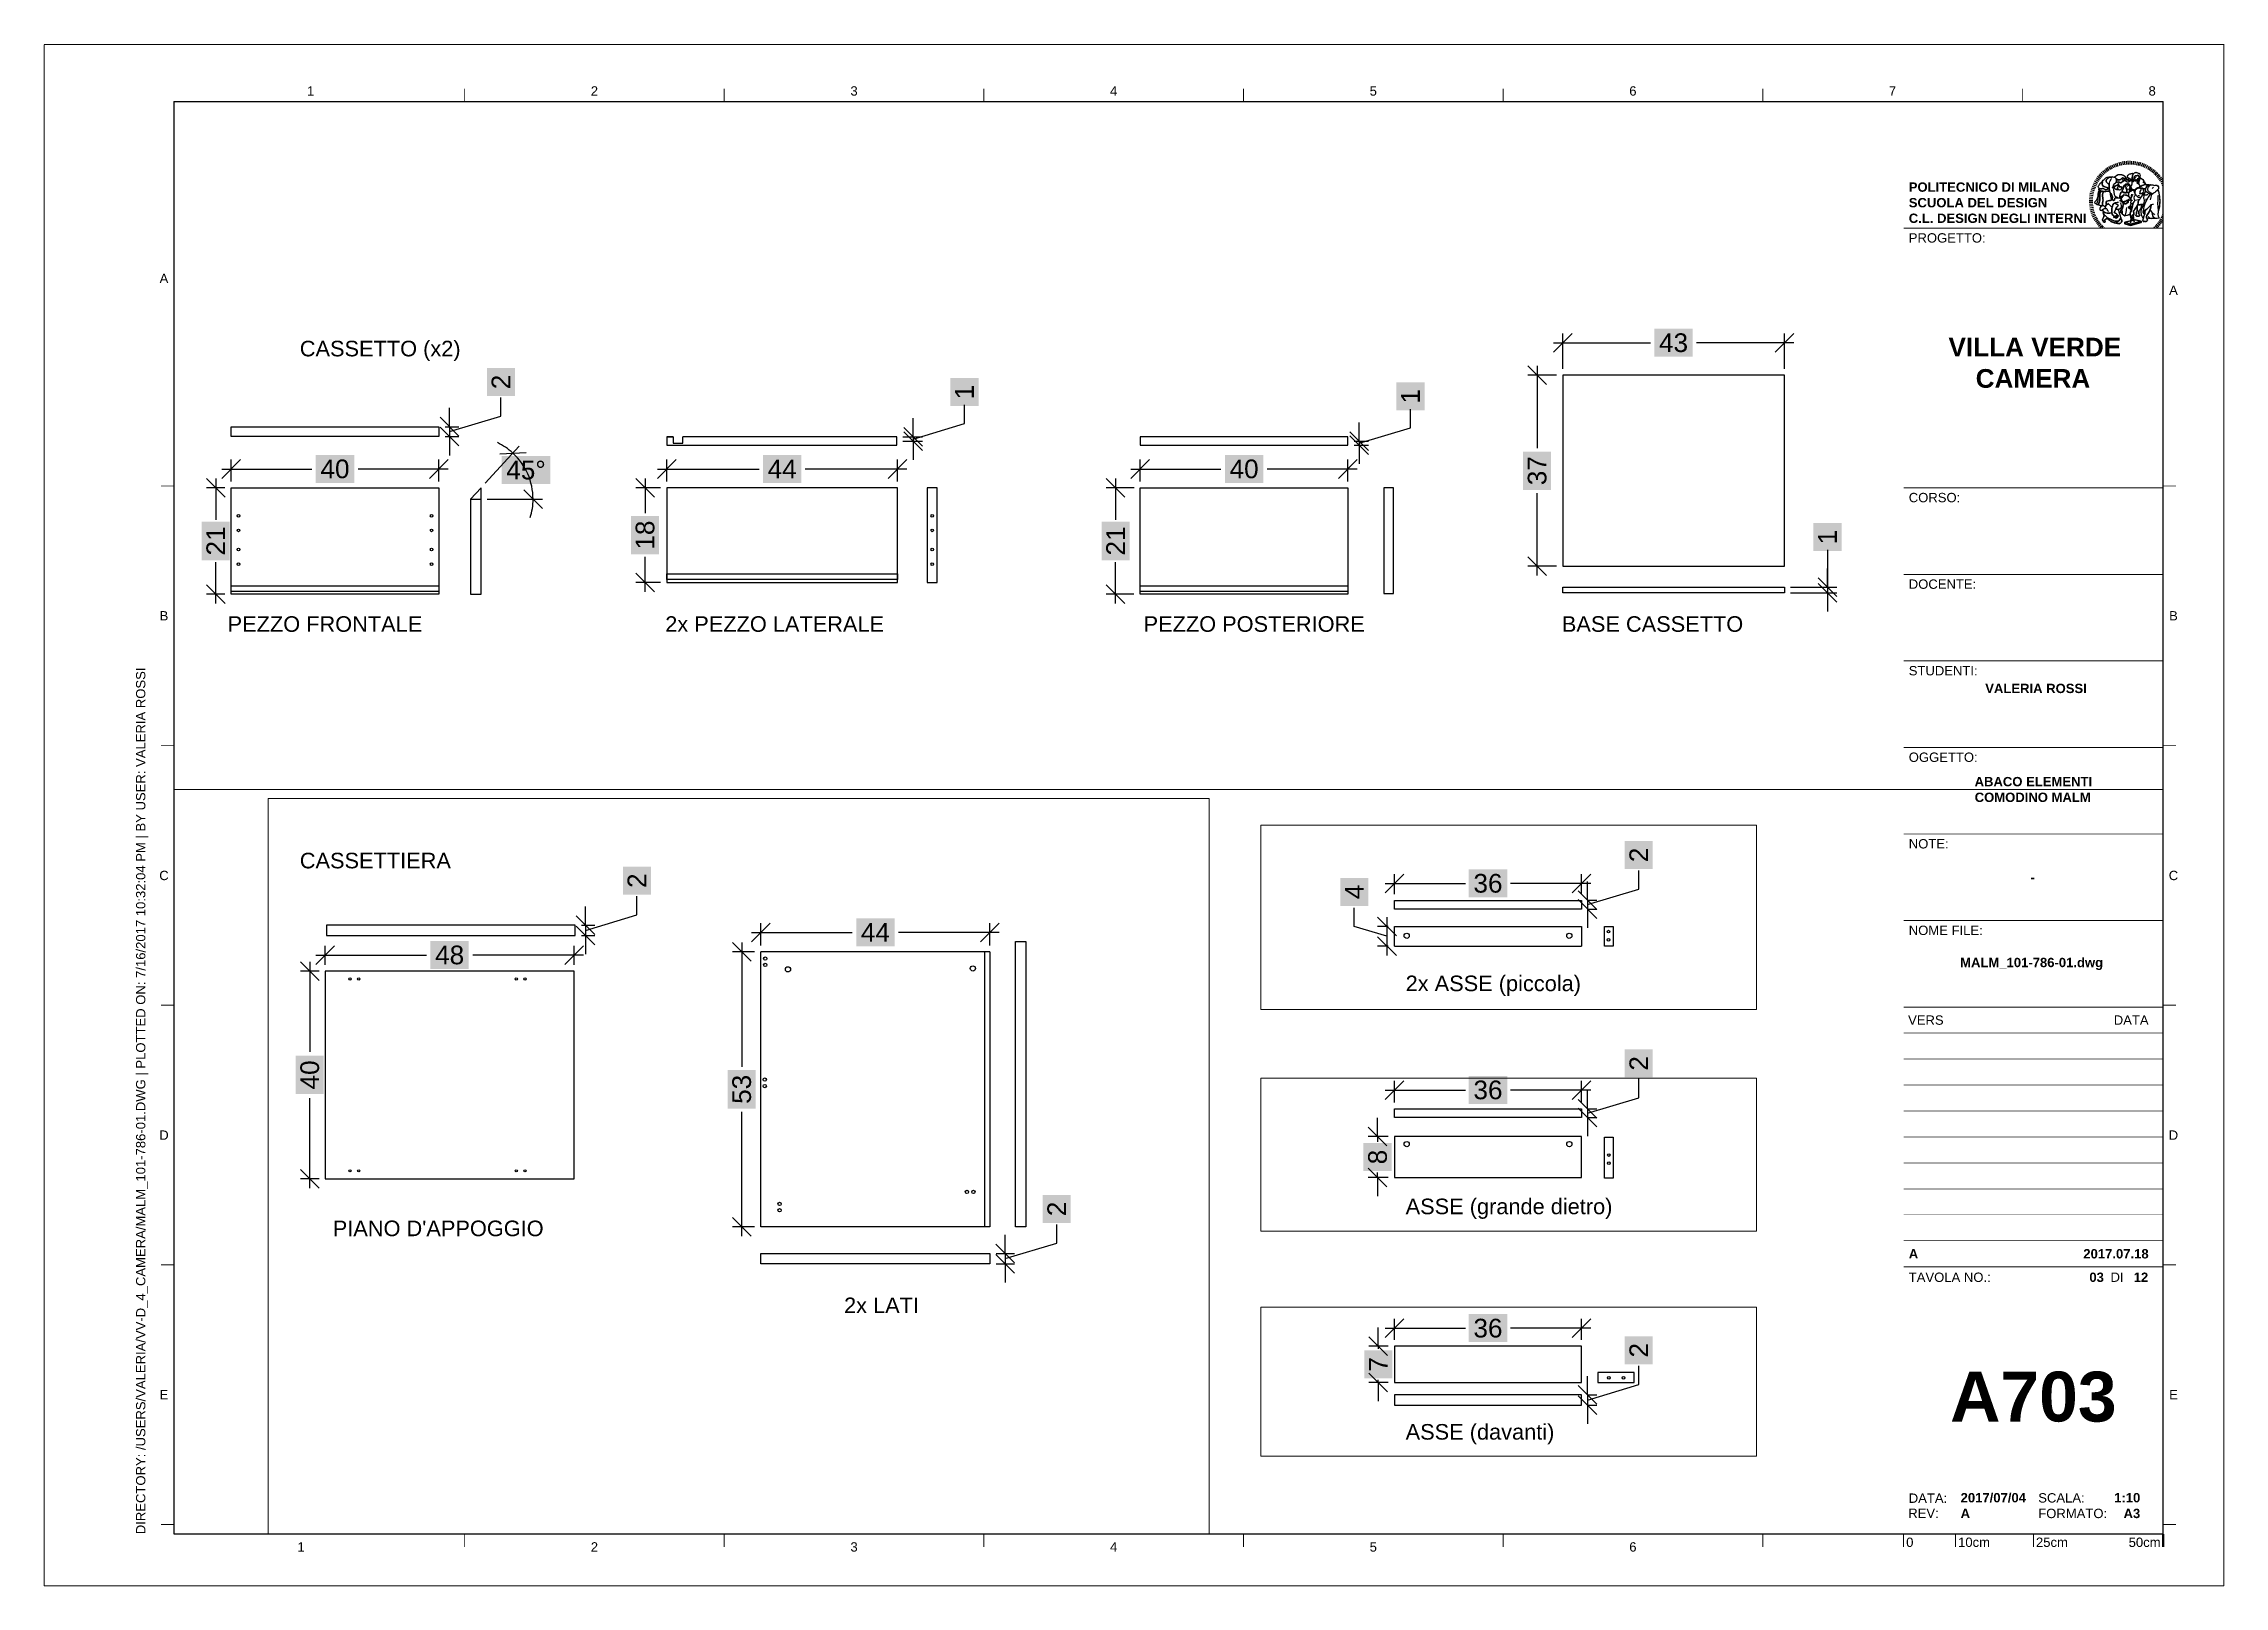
# Paper-space layout 'A703' of a CAD drawing. Header units: inches, sheet in millimetres. Extents: x 0 to 420, y 0 to 297.
# The model-space entities are those that its viewports show. They can reach past a viewport. Long polylines and large blocks are cut down to what shows.
import ezdxf
from ezdxf.enums import TextEntityAlignment as Align

# ---------------------------------------------------------------- set-up
doc = ezdxf.new("R2010")
doc.units = ezdxf.units.IN
doc.header["$MEASUREMENT"] = 0
doc.set_wipeout_variables(frame=1)
doc.layers.get('0').update_dxf_attribs({"color": 11})
for name, color, linetype in [('A-ANNO-DIMS', 3, 'Continuous'), ('G-ANNO-LOGO', 3, 'Continuous'), ('G-ANNO-TEXT', 3, 'Continuous'), ('G-ANNO-TTLB', 3, 'Continuous'), ('Testo', 3, 'Continuous')]:
    doc.layers.add(name, color=color, linetype=linetype)
doc.layers.add('G-ANNO-NPLT', color=210, linetype='Continuous', plot=False)
doc.styles.add('ARIAL', font='Arial.ttf')
doc.styles.add('ARIAL-BOLD', font='Arial Bold.ttf')
doc.styles.add('E-ARIAL', font='Arial.ttf')
doc.styles.get("Standard").update_dxf_attribs({"font": 'Arial.ttf'})
doc.dimstyles.new('TICK_36', dxfattribs={"dimtxt": 3.6, "dimasz": 3.6, "dimexe": 1.8, "dimexo": 1.2, "dimgap": 1.8, "dimtad": 0, "dimdec": 0, "dimzin": 0, "dimdsep": 46, "dimtxsty": 'ARIAL', "dimblk": 'OBLIQUE', "dimblk1": 'OBLIQUE', "dimblk2": 'OBLIQUE', "dimcen": 1.8, "dimdle": 1.8, "dimclrd": 256, "dimclre": 256, "dimclrt": 256, "dimadec": 1, "dimazin": 0, "dimtfac": 1, "dimtdec": 0, "dimtmove": 1, "dimatfit": 3, "dimldrblk": 'OBLIQUE', "dimfxl": 1, "dimtfill": 2, "dimtfillclr": 7, "dimtolj": 1, "dimtzin": 0, "dimarcsym": 0})

psp = doc.layouts.new('A703')

# ---------------------------------------------------------------- texts
for s, p in [('CASSETTO (x2)', (49.34, 236.86)), ('CASSETTIERA', (49.34, 138.27))]:
    psp.add_text(s, height=3).set_placement(p)
at = {"layer": 'G-ANNO-TEXT', "style": 'ARIAL'}
for s, p in [('1', (51.44, 287.97)), ('2', (106.09, 287.97)), ('3', (156.09, 287.97)), ('4', (206.09, 287.97)), ('5', (256.09, 287.97)), ('6', (306.09, 287.97)), ('7', (356.09, 287.97)), ('8', (406.1, 287.98)), ('A', (23.18, 251.88)), ('B', (23.18, 186.9)), ('C', (23.18, 136.9)), ('D', (23.18, 86.9)), ('E', (23.18, 36.9)), ('1', (49.58, 7.6)), ('1', (49.58, 7.6)), ('2', (106.09, 7.6)), ('2', (106.09, 7.6)), ('3', (156.09, 7.6)), ('3', (156.09, 7.6)), ('4', (206.09, 7.6)), ('4', (206.09, 7.6)), ('5', (256.09, 7.6)), ('5', (256.09, 7.6)), ('6', (306.09, 7.6)), ('6', (306.09, 7.6))]:
    psp.add_text(s, height=1.8, dxfattribs=at).set_placement(p, align=Align.MIDDLE_CENTER)
at = {"layer": 'G-ANNO-TEXT', "style": 'E-ARIAL'}
for p in [(359.42, 9.39), (359.42, 9.4)]:
    psp.add_text('0', height=1.8, dxfattribs=at).set_placement(p, align=Align.TOP_CENTER)
for s, p in [('10cm', (368.72, 7.6)), ('25cm', (383.72, 7.6))]:
    psp.add_text(s, height=1.8, dxfattribs=at).set_placement(p)
for p in [(407.72, 7.6), (407.72, 7.59)]:
    psp.add_text('50cm', height=1.8, dxfattribs=at).set_placement(p, align=Align.RIGHT)
at = {"layer": 'G-ANNO-TEXT', "insert": (17.8, 10.05), "char_height": 1.8, "attachment_point": 1, "rotation": 90, "style": 'ARIAL'}
psp.add_mtext_dynamic_manual_height_columns('DIRECTORY: /USERS/VALERIA/VV-D_4_CAMERA/MALM_101-786-01.DWG | PLOTTED ON: 7/16/2017 10:32:04 PM | BY USER: VALERIA ROSSI', width=412.209, gutter_width=9, heights=[0], dxfattribs=at)
at = {"layer": 'Testo'}
for s, p in [('PEZZO FRONTALE', (35.44, 183.82)), ('2x PEZZO LATERALE', (119.72, 183.82)), ('PEZZO POSTERIORE', (211.85, 183.82)), ('BASE CASSETTO', (292.41, 183.82)), ('2x ASSE (piccola)', (262.32, 114.62)), ('ASSE (grande dietro)', (262.32, 71.67)), ("PIANO D'APPOGGIO", (55.69, 67.44)), ('2x LATI', (154.16, 52.62)), ('ASSE (davanti)', (262.32, 28.26))]:
    psp.add_text(s, height=3, dxfattribs=at).set_placement(p)

msp = doc.modelspace()

# ---------------------------------------------------------------- blocks, each defined once
blk = doc.blocks.new('logoPolimi')
for p, q in [((-1.94, 1.36), (-1.77, 1.24)), ((-1.88, 1.45), (-1.71, 1.32)), ((-1.81, 1.53), (-1.65, 1.4)), ((-1.74, 1.61), (-1.58, 1.47)), ((-1.66, 1.69), (-1.51, 1.54)), ((-1.58, 1.77), (-1.44, 1.61)), ((-1.49, 1.84), (-1.36, 1.68)), ((-1.41, 1.91), (-1.28, 1.74)), ((-1.32, 1.97), (-1.2, 1.8)), ((-1.22, 2.03), (-1.11, 1.85)), ((-1.13, 2.09), (-1.03, 1.9)), ((-1.03, 2.14), (-0.94, 1.95)), ((-0.96, 1.41), (-0.96, 1.41)), ((-0.96, 1.41), (-0.96, 1.41)), ((-0.93, 2.18), (-0.84, 1.99)), ((-0.85, 1.39), (-0.85, 1.39)), ((-0.85, 1.39), (-0.85, 1.39)), ((-0.83, 2.22), (-0.75, 2.03)), ((-0.72, 2.26), (-0.66, 2.06)), ((-0.61, 2.29), (-0.56, 2.09)), ((-0.51, 2.32), (-0.46, 2.11)), ((-0.4, 2.34), (-0.36, 2.13)), ((-0.4, 1.37), (-0.38, 1.38)), ((-0.39, 1.37), (-0.4, 1.37)), ((-0.35, 1.33), (-0.4, 1.37)), ((-0.29, 2.35), (-0.26, 2.14)), ((-0.28, 1.3), (-0.29, 1.3)), ((-0.28, 1.3), (-0.28, 1.3)), ((-0.18, 2.36), (-0.16, 2.15)), ((-0.08, 1.37), (-0.08, 1.38)), ((-0.07, 2.37), (-0.06, 2.16)), ((0.04, 2.37), (0.04, 2.16)), ((0.13, 1.32), (0.17, 1.19)), ((0.15, 2.36), (0.14, 2.16)), ((0.26, 2.36), (0.24, 2.15)), ((0.27, 1.61), (0.27, 1.61)), ((0.27, 1.61), (0.27, 1.61)), ((0.27, 1.61), (0.27, 1.61)), ((0.37, 2.34), (0.34, 2.13)), ((0.38, 1.36), (0.37, 1.35)), ((0.48, 2.32), (0.44, 2.12)), ((0.51, 1.31), (0.5, 1.29)), ((0.52, 1.24), (0.6, 1.37)), ((0.52, 1.23), (0.6, 1.36)), ((0.6, 1.36), (0.52, 1.23)), ((0.59, 2.3), (0.54, 2.09)), ((0.69, 2.27), (0.63, 2.07)), ((0.64, 1.37), (0.65, 1.37)), ((0.8, 2.23), (0.73, 2.03)), ((0.9, 2.19), (0.82, 2)), ((1, 2.15), (0.91, 1.96)), ((1.1, 2.1), (1, 1.91)), ((1.2, 2.04), (1.09, 1.86)), ((1.29, 1.99), (1.18, 1.81)), ((1.38, 1.92), (1.26, 1.75)), ((1.47, 1.86), (1.34, 1.69)), ((1.56, 1.79), (1.42, 1.63)), ((1.64, 1.71), (1.49, 1.56)), ((1.72, 1.63), (1.56, 1.49)), ((1.79, 1.55), (1.63, 1.41)), ((1.86, 1.47), (1.7, 1.34)), ((1.93, 1.38), (1.76, 1.26)), ((-2.37, 0.12), (-2.16, 0.11)), ((-2.37, 0.01), (-2.16, 0.01)), ((-2.36, 0.23), (-2.15, 0.21)), ((-2.35, 0.34), (-2.14, 0.31)), ((-2.33, 0.45), (-2.12, 0.41)), ((-2.3, 0.55), (-2.1, 0.51)), ((-2.28, 0.66), (-2.07, 0.6)), ((-2.24, 0.77), (-2.04, 0.7)), ((-2.2, 0.87), (-2.01, 0.79)), ((-2.16, 0.97), (-1.97, 0.89)), ((-2.11, 1.07), (-1.93, 0.98)), ((-2.06, 1.17), (-1.88, 1.07)), ((-2.01, 1.26), (-1.83, 1.15)), ((-1.84, 0.03), (-1.82, 0.35)), ((-1.73, 0.59), (-1.73, 0.59)), ((-1.73, 0.59), (-1.73, 0.59)), ((-1.65, 0.57), (-1.65, 0.57)), ((-1.59, 1.12), (-1.59, 1.12)), ((-1.51, 0.55), (-1.51, 0.55)), ((-1.51, 0.55), (-1.51, 0.55)), ((-1.31, 0.79), (-1.21, 0.75)), ((-1.21, 0.75), (-1.31, 0.79)), ((-1.21, 0.75), (-1.31, 0.79)), ((-1.21, 0.75), (-1.21, 0.75)), ((-1.21, 0.75), (-1.21, 0.75)), ((-1.19, 0.76), (-1.19, 0.76)), ((-1.19, 0.76), (-1.19, 0.76)), ((-1.17, 0.99), (-1.18, 0.99)), ((-1.18, 0.99), (-1.17, 0.99)), ((-1.16, 0.57), (-1.16, 0.57)), ((-1.16, 0.57), (-1.16, 0.57)), ((-1.1, 0.01), (-0.99, 0.06)), ((-0.99, 0.06), (-1.1, 0.01)), ((-0.99, 0.06), (-1.1, 0.01)), ((-0.99, 0.06), (-0.99, 0.06)), ((-0.99, 0.06), (-0.99, 0.06)), ((-0.97, 0.79), (-0.98, 0.79)), ((-0.89, 0.84), (-0.97, 0.79)), ((-0.97, 0.79), (-0.89, 0.84)), ((-0.89, 0.84), (-0.82, 0.87)), ((-0.82, 0.87), (-0.89, 0.84)), ((-0.89, 0.84), (-0.82, 0.87)), ((-0.88, 0.83), (-0.89, 0.84)), ((-0.84, 0.14), (-0.84, 0.14)), ((-0.77, 1.08), (-0.78, 1.08)), ((-0.78, 1.08), (-0.77, 1.08)), ((-0.61, 1.12), (-0.77, 1.08)), ((-0.77, 1.08), (-0.61, 1.12)), ((-0.77, 1.08), (-0.61, 1.12)), ((-0.75, 1.3), (-0.76, 1.29)), ((-0.76, 1.29), (-0.75, 1.3)), ((-0.65, 0.99), (-0.7, 0.96)), ((-0.69, 0.18), (-0.68, 0.18)), ((-0.66, 0.93), (-0.66, 0.93)), ((-0.66, 0.93), (-0.64, 0.93)), ((-0.66, 0.93), (-0.66, 0.93)), ((-0.66, 0.93), (-0.66, 0.93)), ((-0.63, 1.01), (-0.63, 1.01)), ((-0.63, 1.01), (-0.62, 1.01)), ((-0.63, 0.66), (-0.63, 0.66)), ((-0.6, 1.12), (-0.61, 1.12)), ((-0.61, 1.12), (-0.6, 1.12)), ((-0.61, 1.12), (-0.6, 1.12)), ((-0.61, 0.86), (-0.57, 0.85)), ((-0.57, 0.85), (-0.61, 0.86)), ((-0.61, 0.86), (-0.57, 0.85)), ((-0.53, 1.08), (-0.6, 1.12)), ((-0.6, 1.12), (-0.6, 1.11)), ((-0.6, 1.12), (-0.53, 1.08)), ((-0.57, 0.8), (-0.59, 0.8)), ((-0.57, 0.85), (-0.53, 0.84)), ((-0.57, 0.85), (-0.57, 0.85)), ((-0.57, 0.85), (-0.57, 0.85)), ((-0.57, 0.85), (-0.53, 0.84)), ((-0.56, 0.29), (-0.49, 0.48)), ((-0.56, 0.14), (-0.56, 0.29)), ((-0.5, 0.11), (-0.56, 0.14)), ((-0.53, 0.84), (-0.51, 0.84)), ((-0.53, 0.84), (-0.51, 0.84)), ((-0.53, 0.84), (-0.53, 0.84)), ((-0.51, 0.11), (-0.51, 0.11)), ((-0.51, 0.11), (-0.51, 0.11)), ((-0.34, 0.33), (-0.5, 0.11)), ((-0.49, 0.48), (-0.41, 0.55)), ((-0.42, 0.8), (-0.47, 0.79)), ((-0.42, 0.8), (-0.47, 0.79)), ((-0.47, 0.79), (-0.45, 0.76)), ((-0.47, 0.79), (-0.45, 0.76)), ((-0.45, 1.14), (-0.42, 1.11)), ((-0.42, 1.26), (-0.36, 1.22)), ((-0.41, 0.55), (-0.34, 0.49)), ((-0.39, 1.24), (-0.4, 1.23)), ((-0.38, 1.14), (-0.38, 1.14)), ((-0.34, 0.49), (-0.09, 0.48)), ((-0.16, 0.32), (-0.34, 0.33)), ((-0.14, 0.32), (-0.31, 0.34)), ((-0.16, 1.24), (-0.16, 1.25)), ((-0.16, 1.25), (-0.16, 1.25)), ((-0.16, 0.49), (-0.14, 0.64)), ((-0.06, 0.27), (-0.16, 0.32)), ((-0.1, 0.88), (-0.09, 0.87)), ((-0.08, 1.23), (-0.05, 1.21)), ((-0.05, 1.21), (-0.08, 1.23)), ((-0.08, 1.23), (-0.05, 1.21)), ((-0.03, 0.26), (-0.06, 0.27)), ((-0.05, 1.21), (-0.04, 1.21)), ((-0.04, 1.21), (-0.05, 1.21)), ((-0.04, 1.21), (-0.04, 1.21)), ((-0.04, 1.21), (-0.04, 1.21)), ((-0.04, 0.48), (-0.03, 0.26)), ((0.03, 1.15), (0.03, 1.15)), ((0.03, 0.66), (0.03, 0.67)), ((0.07, 0.58), (0.07, 0.57)), ((0.1, 1.18), (0.1, 1.18)), ((0.1, 0.84), (0.1, 0.84)), ((0.14, 0.71), (0.34, 0.65)), ((0.31, 0.56), (0.17, 0.63)), ((0.29, 1.29), (0.29, 1.29)), ((0.29, 1.29), (0.29, 1.29)), ((0.29, 1.29), (0.29, 1.29)), ((0.29, 1.29), (0.29, 1.29)), ((0.33, 0.49), (0.34, 0.49)), ((0.33, 0.03), (0.35, 0.03)), ((0.33, 0.03), (0.35, 0.03)), ((0.34, 0.65), (0.34, 0.64)), ((0.35, 0.03), (0.57, 0.06)), ((0.35, 0.03), (0.57, 0.06)), ((0.35, 0.03), (0.35, 0.03)), ((0.35, 0.03), (0.35, 0.03)), ((0.38, 0.34), (0.37, 0.34)), ((0.38, 0.34), (0.38, 0.34)), ((0.43, 0.67), (0.39, 0.64)), ((0.49, 1.05), (0.51, 1.13)), ((0.51, 1.13), (0.49, 1.05)), ((0.49, 1.05), (0.51, 1.13)), ((0.51, 1.13), (0.52, 1.23)), ((0.52, 1.23), (0.51, 1.23)), ((0.51, 1.23), (0.52, 1.23)), ((0.52, 1.23), (0.51, 1.13)), ((0.51, 1.13), (0.52, 1.23)), ((0.52, 1.23), (0.52, 1.23)), ((0.52, 1.23), (0.52, 1.24)), ((0.52, 1.23), (0.52, 1.23)), ((0.55, 1.07), (0.53, 1.06)), ((0.53, 1.04), (0.53, 1.06)), ((0.53, 1.05), (0.53, 1.04)), ((0.54, 0.3), (0.63, 0.32)), ((0.54, -0.08), (0.61, 0.06)), ((0.61, 0.06), (0.54, -0.08)), ((0.54, -0.08), (0.61, 0.06)), ((0.56, 0.19), (0.59, 0.21)), ((0.57, 1.07), (0.57, 1.07)), ((0.57, 1.07), (0.57, 1.07)), ((0.57, 1.07), (0.57, 1.07)), ((0.57, 1.07), (0.57, 1.07)), ((0.57, 1.07), (0.57, 1.07)), ((0.57, 1.07), (0.57, 1.07)), ((0.57, 1.07), (0.57, 1.07)), ((0.58, 0.3), (0.59, 0.29)), ((0.59, 0.78), (0.59, 0.79)), ((0.59, 0.79), (0.59, 0.79)), ((0.59, 0.79), (0.59, 0.79)), ((0.59, 0.79), (0.59, 0.78)), ((0.61, 0.06), (0.6, 0.07)), ((0.6, 0.07), (0.61, 0.06)), ((0.61, 0.06), (0.61, 0.07)), ((0.62, 0.21), (0.65, 0.22)), ((0.69, 0.86), (0.68, 0.86)), ((0.68, 0.86), (0.69, 0.86)), ((0.68, 0.76), (0.68, 0.76)), ((0.76, 0.26), (0.76, 0.26)), ((0.82, 0.35), (0.84, 0.36)), ((0.82, 0.35), (0.82, 0.35)), ((0.84, 0.36), (0.84, 0.37)), ((0.85, 0.34), (1.05, 0.35)), ((0.93, 1.05), (0.93, 1.05)), ((0.93, 1.05), (0.93, 1.05)), ((0.93, 1.05), (0.93, 1.04)), ((0.93, 1.05), (0.93, 1.05)), ((0.97, 0.66), (0.96, 0.66)), ((1.01, 0.97), (0.98, 0.96)), ((1.17, 0.96), (1.17, 0.95)), ((1.17, 0.95), (1.17, 0.95)), ((1.34, 0.37), (1.26, 0.04)), ((1.27, 0.37), (1.27, 0.38)), ((1.28, 0.95), (1.28, 0.95)), ((1.37, 0.73), (1.46, 0.81)), ((1.41, 0.4), (1.41, 0.41)), ((1.49, 0.9), (1.57, 0.92)), ((1.67, 0.6), (1.57, 0.53)), ((1.99, 1.29), (1.81, 1.17)), ((2.05, 1.19), (1.87, 1.09)), ((2.1, 1.1), (1.92, 1)), ((2.15, 1), (1.96, 0.91)), ((2.19, 0.9), (2, 0.82)), ((2.23, 0.79), (2.04, 0.72)), ((2.27, 0.69), (2.07, 0.63)), ((2.3, 0.58), (2.09, 0.53)), ((2.32, 0.47), (2.12, 0.43)), ((2.34, 0.37), (2.13, 0.33)), ((2.36, 0.26), (2.15, 0.23)), ((2.37, 0.15), (2.16, 0.13)), ((2.37, 0.04), (2.16, 0.03)), ((-2.37, -0.1), (-2.16, -0.09)), ((-2.36, -0.21), (-2.15, -0.19)), ((-2.35, -0.32), (-2.14, -0.29)), ((-2.33, -0.43), (-2.12, -0.39)), ((-2.31, -0.54), (-2.1, -0.49)), ((-2.28, -0.65), (-2.08, -0.59)), ((-2.25, -0.75), (-2.05, -0.69)), ((-2.21, -0.86), (-2.02, -0.78)), ((-2.17, -0.96), (-1.98, -0.87)), ((-2.12, -1.06), (-1.93, -0.96)), ((-2.07, -1.16), (-1.89, -1.05)), ((-2.04, -0.15), (-1.97, -0.2)), ((-2.01, -1.25), (-1.84, -1.14)), ((-1.95, -1.34), (-1.78, -1.22)), ((-1.58, -0.12), (-1.6, -0.18)), ((-1.6, -0.18), (-1.58, -0.28)), ((-1.57, -0.54), (-1.59, -0.54)), ((-1.59, -0.54), (-1.59, -0.54)), ((-1.56, -0.32), (-1.56, -0.31)), ((-1.56, -0.31), (-1.56, -0.31)), ((-1.53, -0.65), (-1.53, -0.65)), ((-1.53, -0.65), (-1.53, -0.65)), ((-1.48, -0.86), (-1.48, -0.85)), ((-1.42, -0.37), (-1.42, -0.37)), ((-1.38, -0.46), (-1.38, -0.46)), ((-1.31, -0.24), (-1.31, -0.23)), ((-1.31, -0.23), (-1.31, -0.24)), ((-1.23, -0.19), (-1.23, -0.19)), ((-1.23, -0.19), (-1.23, -0.19)), ((-1.23, -0.19), (-1.23, -0.19)), ((-1.23, -0.19), (-1.23, -0.19)), ((-1.01, -0.39), (-1.02, -0.39)), ((-1.02, -0.39), (-1.01, -0.39)), ((-1.02, -0.7), (-1.02, -0.7)), ((-1.02, -0.7), (-1.02, -0.7)), ((-1.02, -0.7), (-1.02, -0.7)), ((-0.79, -0.51), (-0.83, -0.58)), ((-0.83, -0.58), (-0.79, -0.51)), ((-0.83, -0.58), (-0.79, -0.51)), ((-0.78, -1.05), (-0.83, -0.94)), ((-0.83, -0.94), (-0.78, -1.05)), ((-0.83, -0.94), (-0.83, -0.94)), ((-0.83, -0.94), (-0.78, -1.05)), ((-0.82, -1.23), (-0.82, -1.23)), ((-0.82, -1.23), (-0.77, -1.23)), ((-0.77, -1.23), (-0.82, -1.23)), ((-0.82, -1.23), (-0.82, -1.23)), ((-0.77, -1.23), (-0.82, -1.23)), ((-0.75, -0.96), (-0.8, -0.89)), ((-0.8, -0.89), (-0.79, -0.92)), ((-0.79, -0.92), (-0.8, -0.89)), ((-0.8, -0.89), (-0.75, -0.96)), ((-0.79, -0.92), (-0.8, -0.89)), ((-0.8, -0.89), (-0.8, -0.89)), ((-0.8, -0.89), (-0.75, -0.96)), ((-0.79, -0.92), (-0.78, -0.95)), ((-0.78, -0.95), (-0.79, -0.92)), ((-0.78, -0.95), (-0.79, -0.92)), ((-0.77, -0.49), (-0.78, -0.48)), ((-0.78, -0.48), (-0.77, -0.49)), ((-0.78, -0.95), (-0.76, -1)), ((-0.76, -1), (-0.78, -0.95)), ((-0.76, -1), (-0.78, -0.95)), ((-0.71, -0.89), (-0.75, -0.87)), ((-0.75, -0.87), (-0.71, -0.89)), ((-0.75, -0.87), (-0.71, -0.89)), ((-0.72, -1.01), (-0.75, -0.96)), ((-0.75, -0.96), (-0.72, -1.01)), ((-0.75, -0.96), (-0.72, -1.01)), ((-0.64, -0.93), (-0.71, -0.89)), ((-0.71, -0.89), (-0.64, -0.93)), ((-0.71, -0.89), (-0.64, -0.93)), ((-0.66, -0.53), (-0.66, -0.53)), ((-0.66, -0.53), (-0.66, -0.53)), ((-0.66, -0.53), (-0.66, -0.53)), ((-0.39, -0.81), (-0.51, -0.69)), ((-0.51, -1.04), (-0.5, -1.04)), ((-0.48, -0.42), (-0.48, -0.42)), ((-0.48, -0.42), (-0.48, -0.42)), ((-0.48, -0.42), (-0.48, -0.42)), ((-0.41, -0.51), (-0.41, -0.51)), ((-0.38, -0.05), (-0.39, -0.12)), ((-0.39, -0.12), (-0.37, -0.1)), ((-0.35, -0.14), (-0.37, -0.08)), ((-0.37, -0.09), (-0.37, -0.09)), ((-0.33, -0.12), (-0.35, -0.14)), ((-0.32, -0.14), (-0.35, -0.14)), ((-0.35, -0.18), (-0.34, -0.22)), ((-0.34, -0.08), (-0.29, -0.16)), ((-0.34, -0.22), (-0.34, -0.22)), ((-0.27, -0.17), (-0.32, -0.14)), ((-0.25, -0.91), (-0.26, -0.9)), ((-0.26, -1.29), (0.1, -1.2)), ((0.1, -1.2), (-0.26, -1.29)), ((0.08, -1.4), (-0.26, -1.29)), ((-0.26, -1.29), (0.08, -1.4)), ((-0.26, -1.38), (-0.26, -1.29)), ((-0.26, -1.29), (-0.26, -1.29)), ((-0.26, -1.29), (-0.26, -1.38)), ((-0.26, -1.29), (0.08, -1.4)), ((-0.26, -1.29), (-0.26, -1.29)), ((-0.14, -0.15), (-0.16, -0.13)), ((-0.11, -0.04), (-0.12, -0.05)), ((-0.04, -0.41), (-0.01, -0.44)), ((-0.01, -0.44), (-0.04, -0.41)), ((-0.04, -0.41), (-0.01, -0.44)), ((0.07, -0.84), (0.07, -0.84)), ((0.07, -0.84), (0.07, -0.84)), ((0.1, -1.2), (0.08, -1.32)), ((0.08, -1.32), (0.13, -1.2)), ((0.08, -1.4), (0.72, -1.22)), ((0.72, -1.22), (0.08, -1.4)), ((0.08, -1.4), (0.72, -1.22)), ((0.1, -1.01), (0.09, -0.86)), ((0.1, -1.01), (0.09, -0.86)), ((0.1, -1.2), (0.12, -1.04)), ((0.12, -1.04), (0.1, -1.2)), ((0.13, -1.2), (0.1, -1.2)), ((0.1, -1.2), (0.13, -1.2)), ((0.13, -1.2), (0.1, -1.2)), ((0.1, -1.2), (0.1, -1.2)), ((0.11, -0.44), (0.11, -0.44)), ((0.11, -0.44), (0.11, -0.44)), ((0.12, -0.21), (0.12, -0.21)), ((0.12, -0.21), (0.12, -0.21)), ((0.12, -0.21), (0.12, -0.21)), ((0.12, -0.21), (0.12, -0.21)), ((0.12, -0.21), (0.12, -0.21)), ((0.12, -0.21), (0.12, -0.21)), ((0.12, -0.21), (0.12, -0.21)), ((0.12, -0.21), (0.12, -0.21)), ((0.12, -0.21), (0.12, -0.21)), ((0.12, -0.21), (0.12, -0.21)), ((0.12, -0.21), (0.12, -0.21)), ((0.12, -0.21), (0.12, -0.21)), ((0.12, -0.21), (0.12, -0.21)), ((0.12, -0.56), (0.14, -0.53)), ((0.14, -0.53), (0.12, -0.56)), ((0.12, -0.56), (0.14, -0.53)), ((0.12, -1.04), (0.12, -1.04)), ((0.12, -1.04), (0.12, -1.04)), ((0.12, -1.04), (0.12, -1.04)), ((0.21, -0.99), (0.13, -1.2)), ((0.13, -1.2), (0.21, -0.99)), ((0.36, -1.14), (0.13, -1.2)), ((0.13, -1.2), (0.26, -1.17)), ((0.14, -0.53), (0.16, -0.49)), ((0.16, -0.49), (0.14, -0.53)), ((0.14, -0.53), (0.16, -0.49)), ((0.16, -0.49), (0.16, -0.49)), ((0.16, -0.49), (0.16, -0.49)), ((0.28, -1.19), (0.21, -0.99)), ((0.21, -0.99), (0.31, -1.27)), ((0.24, -0.17), (0.24, -0.16)), ((0.24, -0.16), (0.24, -0.17)), ((0.25, -0.84), (0.25, -0.88)), ((0.25, -0.88), (0.25, -0.84)), ((0.25, -0.88), (0.25, -0.84)), ((0.25, -0.88), (0.29, -1.17)), ((0.26, -0.88), (0.25, -0.88)), ((0.31, -1.27), (0.25, -0.88)), ((0.26, -1.17), (0.28, -1.16)), ((0.28, -1.16), (0.36, -1.14)), ((0.29, -1.17), (0.28, -1.19)), ((0.36, -1.14), (0.72, -1.22)), ((0.72, -1.22), (0.36, -1.14)), ((0.49, -0.31), (0.49, -0.31)), ((0.49, -0.31), (0.49, -0.31)), ((0.5, -0.27), (0.5, -0.27)), ((0.51, -0.27), (0.51, -0.27)), ((0.72, -0.81), (0.75, -0.89)), ((0.72, -1.22), (0.72, -1.31)), ((0.72, -1.31), (0.72, -1.22)), ((0.74, -0.23), (0.74, -0.23)), ((0.74, -0.23), (0.75, -0.24)), ((0.75, -0.23), (0.75, -0.23)), ((0.86, -0.25), (0.82, -0.34)), ((0.87, -0.22), (0.86, -0.23)), ((0.87, -0.22), (0.86, -0.25)), ((0.96, -0.58), (0.96, -0.57)), ((1.05, -1.05), (1.04, -1.05)), ((1.31, -0.27), (1.3, -0.26)), ((1.3, -0.26), (1.3, -0.26)), ((1.3, -0.26), (1.3, -0.26)), ((1.3, -0.26), (1.31, -0.27)), ((1.3, -0.26), (1.3, -0.26)), ((1.92, -1.39), (1.75, -1.27)), ((1.98, -1.3), (1.81, -1.19)), ((2.04, -1.21), (1.86, -1.1)), ((2.09, -1.11), (1.91, -1.01)), ((2.14, -1.01), (1.95, -0.92)), ((2.19, -0.91), (1.99, -0.83)), ((2.23, -0.81), (2.03, -0.74)), ((2.26, -0.7), (2.06, -0.64)), ((2.29, -0.6), (2.09, -0.55)), ((2.32, -0.49), (2.11, -0.45)), ((2.34, -0.38), (2.13, -0.35)), ((2.35, -0.27), (2.15, -0.25)), ((2.37, -0.08), (2.16, -0.07)), ((2.36, -0.16), (2.16, -0.15)), ((-1.89, -1.43), (-1.72, -1.31)), ((-1.82, -1.52), (-1.66, -1.38)), ((-1.75, -1.6), (-1.59, -1.46)), ((-1.67, -1.68), (-1.52, -1.53)), ((-1.59, -1.76), (-1.45, -1.6)), ((-1.51, -1.83), (-1.37, -1.67)), ((-1.42, -1.9), (-1.29, -1.73)), ((-1.33, -1.96), (-1.21, -1.79)), ((-1.24, -2.02), (-1.13, -1.84)), ((-1.14, -2.08), (-1.04, -1.89)), ((-1.04, -2.13), (-0.95, -1.94)), ((-0.94, -2.18), (-0.86, -1.98)), ((-0.84, -2.22), (-0.77, -2.02)), ((-0.74, -2.25), (-0.67, -2.05)), ((-0.63, -2.29), (-0.57, -2.08)), ((-0.52, -2.31), (-0.48, -2.11)), ((-0.42, -2.33), (-0.38, -2.13)), ((-0.31, -2.35), (-0.28, -2.14)), ((0.08, -1.49), (-0.26, -1.38)), ((-0.26, -1.38), (0.09, -1.49)), ((-0.2, -2.36), (-0.18, -2.15)), ((-0.09, -2.37), (-0.08, -2.16)), ((0.03, -2.37), (0.02, -2.16)), ((0.72, -1.31), (0.08, -1.49)), ((0.08, -1.44), (0.08, -1.4)), ((0.08, -1.4), (0.08, -1.44)), ((0.08, -1.4), (0.08, -1.49)), ((0.08, -1.49), (0.08, -1.44)), ((0.08, -1.44), (0.08, -1.44)), ((0.08, -1.44), (0.08, -1.45)), ((0.08, -1.45), (0.08, -1.46)), ((0.08, -1.46), (0.08, -1.49)), ((0.09, -1.49), (0.72, -1.31)), ((0.14, -2.37), (0.12, -2.16)), ((0.25, -2.36), (0.22, -2.15)), ((0.35, -2.34), (0.32, -2.14)), ((0.46, -2.32), (0.42, -2.12)), ((0.57, -2.3), (0.52, -2.1)), ((0.68, -2.27), (0.62, -2.07)), ((0.78, -2.24), (0.71, -2.04)), ((0.89, -2.2), (0.81, -2)), ((0.99, -2.15), (0.9, -1.96)), ((1.09, -2.11), (0.99, -1.92)), ((1.19, -2.05), (1.08, -1.87)), ((1.28, -2), (1.17, -1.82)), ((1.37, -1.93), (1.25, -1.76)), ((1.46, -1.87), (1.33, -1.7)), ((1.54, -1.8), (1.41, -1.64)), ((1.63, -1.72), (1.48, -1.57)), ((1.71, -1.65), (1.55, -1.5)), ((1.78, -1.57), (1.62, -1.43)), ((1.85, -1.48), (1.69, -1.35))]:
    blk.add_line(p, q)
for points in [[(-1.49, 1.25), (-1.46, 1.26), (-1.42, 1.33), (-1.39, 1.36)], [(-1.49, 1.25), (-1.46, 1.27), (-1.43, 1.34), (-1.39, 1.36)], [(-1.35, 1.1), (-1.4, 1.17), (-1.36, 1.23), (-1.29, 1.31)], [(-1.29, 1.31), (-1.36, 1.23), (-1.4, 1.17), (-1.35, 1.1)], [(-1.35, 1.1), (-1.4, 1.17), (-1.36, 1.23), (-1.29, 1.31)], [(-1.39, 1.36), (-1.35, 1.38), (-1.26, 1.4), (-1.19, 1.41)], [(-1.39, 1.36), (-1.35, 1.38), (-1.26, 1.4), (-1.19, 1.41)], [(-1.29, 1.31), (-1.22, 1.39), (-1.01, 1.41), (-0.96, 1.41)], [(-0.96, 1.41), (-1.01, 1.41), (-1.22, 1.39), (-1.29, 1.31)], [(-1.29, 1.31), (-1.22, 1.39), (-1.01, 1.41), (-0.96, 1.41)], [(-1.19, 1.41), (-1.11, 1.43), (-0.97, 1.41), (-0.97, 1.41)], [(-1.19, 1.41), (-1.12, 1.43), (-0.98, 1.41), (-0.98, 1.41)], [(-1.14, 1.13), (-1.12, 1.18), (-1.05, 1.31), (-1.05, 1.31)], [(-0.98, 1.41), (-0.98, 1.41), (-0.97, 1.41), (-0.96, 1.41)], [(-0.97, 1.41), (-0.97, 1.41), (-0.97, 1.41), (-0.96, 1.41)], [(-0.96, 1.41), (-0.94, 1.41), (-0.9, 1.41), (-0.85, 1.39)], [(-0.96, 1.41), (-0.94, 1.41), (-0.9, 1.41), (-0.85, 1.39)], [(-0.85, 1.39), (-0.86, 1.42), (-0.8, 1.45), (-0.8, 1.46)], [(-0.85, 1.39), (-0.86, 1.42), (-0.83, 1.44), (-0.82, 1.45)], [(-0.81, 1.36), (-0.83, 1.37), (-0.84, 1.38), (-0.85, 1.39)], [(-0.85, 1.39), (-0.84, 1.38), (-0.83, 1.37), (-0.81, 1.36)], [(-0.85, 1.39), (-0.84, 1.38), (-0.83, 1.37), (-0.81, 1.36)], [(-0.82, 1.45), (-0.82, 1.45), (-0.8, 1.45), (-0.8, 1.45)], [(-0.76, 1.29), (-0.77, 1.32), (-0.79, 1.34), (-0.81, 1.36)], [(-0.81, 1.36), (-0.79, 1.34), (-0.77, 1.32), (-0.76, 1.29)], [(-0.81, 1.36), (-0.79, 1.34), (-0.77, 1.32), (-0.76, 1.3)], [(-0.8, 1.46), (-0.8, 1.49), (-0.69, 1.51), (-0.69, 1.51)], [(-0.8, 1.46), (-0.8, 1.49), (-0.75, 1.49), (-0.75, 1.49)], [(-0.8, 1.45), (-0.8, 1.45), (-0.8, 1.46), (-0.8, 1.46)], [(-0.75, 1.49), (-0.75, 1.52), (-0.69, 1.51), (-0.69, 1.51)], [(-0.69, 1.51), (-0.69, 1.59), (-0.51, 1.55), (-0.51, 1.55)], [(-0.69, 1.51), (-0.66, 1.55), (-0.66, 1.55), (-0.66, 1.55)], [(-0.66, 1.55), (-0.63, 1.57), (-0.51, 1.55), (-0.51, 1.55)], [(-0.51, 1.55), (-0.43, 1.57), (-0.43, 1.53), (-0.43, 1.53)], [(-0.51, 1.55), (-0.43, 1.57), (-0.35, 1.51), (-0.35, 1.51)], [(-0.44, 1.3), (-0.45, 1.3), (-0.47, 1.28), (-0.49, 1.27)], [(-0.49, 1.27), (-0.47, 1.28), (-0.45, 1.3), (-0.44, 1.3)], [(-0.44, 1.3), (-0.45, 1.3), (-0.47, 1.28), (-0.49, 1.27)], [(-0.41, 1.32), (-0.42, 1.3), (-0.43, 1.3), (-0.44, 1.3)], [(-0.44, 1.3), (-0.43, 1.3), (-0.42, 1.3), (-0.41, 1.32)], [(-0.41, 1.32), (-0.42, 1.3), (-0.43, 1.3), (-0.44, 1.3)], [(-0.43, 1.53), (-0.37, 1.53), (-0.35, 1.5), (-0.35, 1.5)], [(-0.4, 1.37), (-0.4, 1.37), (-0.39, 1.33), (-0.41, 1.32)], [(-0.41, 1.32), (-0.39, 1.33), (-0.4, 1.37), (-0.4, 1.37)], [(-0.4, 1.37), (-0.4, 1.37), (-0.39, 1.33), (-0.41, 1.32)], [(-0.37, 1.36), (-0.38, 1.36), (-0.38, 1.35), (-0.39, 1.37)], [(-0.38, 1.38), (-0.38, 1.38), (-0.38, 1.36), (-0.36, 1.36)], [(-0.35, 1.34), (-0.37, 1.35), (-0.37, 1.36), (-0.37, 1.36)], [(-0.36, 1.36), (-0.36, 1.36), (-0.37, 1.35), (-0.35, 1.34)], [(-0.35, 1.5), (-0.33, 1.52), (-0.31, 1.5), (-0.31, 1.5)], [(-0.35, 1.51), (-0.28, 1.52), (-0.25, 1.44), (-0.25, 1.44)], [(-0.28, 1.3), (-0.31, 1.32), (-0.34, 1.34), (-0.35, 1.34)], [(-0.35, 1.34), (-0.34, 1.34), (-0.31, 1.32), (-0.28, 1.3)], [(-0.28, 1.31), (-0.31, 1.32), (-0.31, 1.31), (-0.35, 1.33)], [(-0.31, 1.5), (-0.26, 1.48), (-0.25, 1.44), (-0.25, 1.44)], [(-0.29, 1.3), (-0.29, 1.3), (-0.29, 1.29), (-0.3, 1.28)], [(-0.3, 1.28), (-0.29, 1.29), (-0.29, 1.3), (-0.29, 1.3)], [(-0.25, 1.3), (-0.26, 1.3), (-0.27, 1.3), (-0.28, 1.31)], [(-0.25, 1.3), (-0.26, 1.3), (-0.27, 1.3), (-0.28, 1.3)], [(-0.25, 1.44), (-0.19, 1.42), (-0.22, 1.38), (-0.22, 1.38)], [(-0.25, 1.44), (-0.19, 1.42), (-0.21, 1.33), (-0.22, 1.33)], [(-0.22, 1.33), (-0.22, 1.32), (-0.22, 1.3), (-0.25, 1.3)], [(-0.22, 1.32), (-0.22, 1.32), (-0.22, 1.3), (-0.25, 1.3)], [(-0.22, 1.38), (-0.18, 1.35), (-0.21, 1.33), (-0.22, 1.32)], [(-0.16, 1.25), (-0.16, 1.25), (-0.16, 1.31), (-0.14, 1.33)], [(-0.16, 1.25), (-0.16, 1.25), (-0.16, 1.32), (-0.14, 1.33)], [(-0.14, 1.33), (-0.13, 1.34), (-0.1, 1.36), (-0.08, 1.37)], [(-0.14, 1.33), (-0.13, 1.34), (-0.1, 1.36), (-0.08, 1.37)], [(-0.08, 1.38), (-0.08, 1.38), (-0.12, 1.44), (-0.06, 1.51)], [(-0.08, 1.38), (-0.08, 1.38), (-0.12, 1.44), (-0.06, 1.51)], [(-0.05, 1.36), (-0.06, 1.37), (-0.07, 1.37), (-0.08, 1.37)], [(-0.08, 1.37), (-0.07, 1.37), (-0.06, 1.37), (-0.05, 1.36)], [(-0.08, 1.37), (-0.07, 1.37), (-0.06, 1.37), (-0.05, 1.36)], [(-0.06, 1.51), (0, 1.58), (0.02, 1.59), (0.04, 1.59)], [(-0.06, 1.51), (0, 1.58), (0.02, 1.59), (0.04, 1.59)], [(0.1, 1.25), (0.08, 1.31), (-0.02, 1.35), (-0.05, 1.36)], [(-0.05, 1.36), (-0.02, 1.35), (0.08, 1.31), (0.1, 1.25)], [(-0.05, 1.36), (-0.02, 1.35), (0.08, 1.31), (0.1, 1.25)], [(0.04, 1.59), (0.07, 1.59), (0.11, 1.6), (0.11, 1.6)], [(0.04, 1.59), (0.07, 1.59), (0.11, 1.6), (0.11, 1.6)], [(0.11, 1.6), (0.11, 1.6), (0.19, 1.66), (0.27, 1.61)], [(0.11, 1.6), (0.11, 1.6), (0.19, 1.65), (0.27, 1.61)], [(0.18, 1.38), (0.18, 1.41), (0.21, 1.48), (0.21, 1.49)], [(0.21, 1.49), (0.21, 1.48), (0.18, 1.41), (0.18, 1.38)], [(0.18, 1.38), (0.18, 1.41), (0.21, 1.48), (0.21, 1.49)], [(0.2, 1.23), (0.2, 1.25), (0.18, 1.36), (0.18, 1.38)], [(0.18, 1.38), (0.18, 1.36), (0.2, 1.25), (0.2, 1.23)], [(0.2, 1.23), (0.2, 1.25), (0.18, 1.36), (0.18, 1.38)], [(0.21, 1.49), (0.21, 1.5), (0.23, 1.55), (0.24, 1.58)], [(0.24, 1.58), (0.23, 1.55), (0.21, 1.5), (0.21, 1.49)], [(0.21, 1.49), (0.21, 1.5), (0.23, 1.55), (0.24, 1.58)], [(0.24, 1.58), (0.25, 1.58), (0.26, 1.59), (0.27, 1.61)], [(0.27, 1.61), (0.26, 1.59), (0.25, 1.58), (0.24, 1.58)], [(0.24, 1.58), (0.25, 1.58), (0.26, 1.59), (0.27, 1.61)], [(0.27, 1.61), (0.28, 1.63), (0.31, 1.65), (0.32, 1.66)], [(0.27, 1.61), (0.29, 1.63), (0.31, 1.65), (0.32, 1.66)], [(0.27, 1.61), (0.27, 1.61), (0.27, 1.61), (0.27, 1.61)], [(0.3, 1.32), (0.3, 1.31), (0.29, 1.3), (0.29, 1.29)], [(0.29, 1.29), (0.29, 1.3), (0.3, 1.31), (0.3, 1.32)], [(0.3, 1.32), (0.3, 1.31), (0.29, 1.3), (0.29, 1.3)], [(0.31, 1.4), (0.31, 1.39), (0.3, 1.34), (0.3, 1.32)], [(0.31, 1.39), (0.31, 1.39), (0.3, 1.34), (0.3, 1.32)], [(0.3, 1.32), (0.3, 1.34), (0.31, 1.39), (0.31, 1.39)], [(0.35, 1.46), (0.34, 1.44), (0.32, 1.4), (0.31, 1.39)], [(0.31, 1.39), (0.32, 1.4), (0.34, 1.44), (0.35, 1.46)], [(0.35, 1.46), (0.34, 1.45), (0.32, 1.4), (0.31, 1.4)], [(0.32, 1.66), (0.33, 1.67), (0.41, 1.69), (0.41, 1.69)], [(0.32, 1.66), (0.33, 1.67), (0.4, 1.68), (0.4, 1.68)], [(0.39, 1.48), (0.38, 1.48), (0.35, 1.47), (0.35, 1.46)], [(0.35, 1.46), (0.35, 1.47), (0.38, 1.48), (0.39, 1.48)], [(0.39, 1.48), (0.38, 1.48), (0.35, 1.47), (0.35, 1.46)], [(0.35, 1.38), (0.35, 1.38), (0.38, 1.36), (0.41, 1.36)], [(0.46, 1.48), (0.45, 1.47), (0.4, 1.48), (0.39, 1.48)], [(0.39, 1.48), (0.4, 1.48), (0.45, 1.47), (0.46, 1.48)], [(0.46, 1.48), (0.45, 1.47), (0.4, 1.48), (0.39, 1.48)], [(0.4, 1.68), (0.4, 1.68), (0.5, 1.69), (0.55, 1.64)], [(0.41, 1.69), (0.41, 1.69), (0.5, 1.69), (0.55, 1.64)], [(0.53, 1.53), (0.53, 1.53), (0.47, 1.48), (0.46, 1.48)], [(0.46, 1.48), (0.47, 1.48), (0.53, 1.53), (0.53, 1.53)], [(0.53, 1.53), (0.53, 1.53), (0.47, 1.48), (0.46, 1.48)], [(0.48, 1.32), (0.48, 1.32), (0.52, 1.3), (0.55, 1.3)], [(0.54, 1.48), (0.54, 1.49), (0.53, 1.53), (0.53, 1.53)], [(0.53, 1.53), (0.53, 1.53), (0.54, 1.49), (0.54, 1.48)], [(0.54, 1.48), (0.54, 1.49), (0.53, 1.53), (0.53, 1.53)], [(0.58, 1.43), (0.57, 1.44), (0.54, 1.47), (0.54, 1.48)], [(0.54, 1.48), (0.54, 1.47), (0.57, 1.44), (0.58, 1.43)], [(0.58, 1.43), (0.57, 1.44), (0.54, 1.47), (0.54, 1.48)], [(0.55, 1.64), (0.55, 1.64), (0.6, 1.64), (0.62, 1.61)], [(0.55, 1.64), (0.55, 1.64), (0.6, 1.64), (0.62, 1.61)], [(0.6, 1.36), (0.6, 1.37), (0.59, 1.42), (0.58, 1.43)], [(0.58, 1.43), (0.59, 1.42), (0.6, 1.37), (0.6, 1.36)], [(0.6, 1.37), (0.6, 1.37), (0.59, 1.42), (0.58, 1.43)], [(0.62, 1.61), (0.63, 1.57), (0.66, 1.51), (0.66, 1.5)], [(0.62, 1.61), (0.63, 1.57), (0.66, 1.51), (0.66, 1.5)], [(0.63, 1.34), (0.63, 1.35), (0.63, 1.36), (0.64, 1.37)], [(0.64, 1.37), (0.63, 1.36), (0.63, 1.35), (0.63, 1.34)], [(0.64, 1.37), (0.63, 1.36), (0.63, 1.35), (0.63, 1.34)], [(0.64, 1.27), (0.65, 1.28), (0.63, 1.32), (0.63, 1.34)], [(0.63, 1.34), (0.63, 1.32), (0.65, 1.28), (0.64, 1.27)], [(0.63, 1.34), (0.63, 1.32), (0.65, 1.28), (0.64, 1.27)], [(0.65, 1.45), (0.65, 1.44), (0.65, 1.39), (0.64, 1.37)], [(0.65, 1.45), (0.65, 1.44), (0.65, 1.39), (0.64, 1.38)], [(0.64, 1.38), (0.64, 1.37), (0.64, 1.37), (0.64, 1.37)], [(0.64, 1.37), (0.64, 1.37), (0.64, 1.37), (0.64, 1.37)], [(0.66, 1.5), (0.66, 1.48), (0.65, 1.46), (0.65, 1.45)], [(0.66, 1.5), (0.66, 1.48), (0.65, 1.46), (0.65, 1.45)], [(0.65, 1.37), (0.65, 1.37), (0.8, 1.31), (0.89, 1.15)], [(0.65, 1.37), (0.65, 1.37), (0.8, 1.31), (0.89, 1.15)], [(-1.9, 0.12), (-1.94, 0.02), (-2.05, -0.09), (-2.05, -0.09)], [(-1.86, 0.38), (-1.86, 0.38), (-1.87, 0.19), (-1.9, 0.12)], [(-1.76, 0.6), (-1.76, 0.6), (-1.84, 0.57), (-1.86, 0.38)], [(-1.86, -0.04), (-1.84, 0.02), (-1.84, 0.03), (-1.84, 0.03)], [(-1.82, 0.78), (-1.83, 0.8), (-1.85, 0.86), (-1.83, 0.88)], [(-1.82, 0.78), (-1.83, 0.8), (-1.85, 0.86), (-1.83, 0.88)], [(-1.83, 0.88), (-1.81, 0.9), (-1.76, 0.96), (-1.76, 0.96)], [(-1.83, 0.88), (-1.81, 0.9), (-1.76, 0.96), (-1.76, 0.96)], [(-1.76, 0.6), (-1.83, 0.7), (-1.78, 0.74), (-1.78, 0.74)], [(-1.78, 0.74), (-1.79, 0.74), (-1.83, 0.7), (-1.76, 0.6)], [(-1.78, 0.74), (-1.8, 0.76), (-1.81, 0.78), (-1.82, 0.78)], [(-1.78, 0.74), (-1.8, 0.76), (-1.81, 0.78), (-1.82, 0.78)], [(-1.82, 0.35), (-1.81, 0.5), (-1.73, 0.59), (-1.73, 0.59)], [(-1.82, -0.19), (-1.73, -0.07), (-1.75, 0.14), (-1.75, 0.3)], [(-1.75, 0.33), (-1.75, 0.17), (-1.73, -0.05), (-1.8, -0.17)], [(-1.78, 0.74), (-1.75, 0.72), (-1.72, 0.69), (-1.68, 0.7)], [(-1.68, 0.7), (-1.72, 0.69), (-1.75, 0.72), (-1.78, 0.74)], [(-1.68, 0.7), (-1.72, 0.69), (-1.75, 0.72), (-1.78, 0.74)], [(-1.78, 0.74), (-1.78, 0.74), (-1.78, 0.74), (-1.78, 0.74)], [(-1.76, 0.96), (-1.68, 1.1), (-1.59, 1.12), (-1.59, 1.12)], [(-1.76, 0.96), (-1.68, 1.1), (-1.6, 1.12), (-1.6, 1.12)], [(-1.73, 0.59), (-1.74, 0.59), (-1.75, 0.6), (-1.76, 0.6)], [(-1.73, 0.59), (-1.74, 0.59), (-1.75, 0.6), (-1.76, 0.6)], [(-1.75, 0.3), (-1.76, 0.47), (-1.65, 0.57), (-1.65, 0.57)], [(-1.65, 0.57), (-1.65, 0.57), (-1.76, 0.5), (-1.75, 0.33)], [(-1.65, 0.57), (-1.68, 0.58), (-1.7, 0.58), (-1.73, 0.59)], [(-1.65, 0.57), (-1.68, 0.58), (-1.7, 0.58), (-1.73, 0.59)], [(-1.5, 0.71), (-1.53, 0.74), (-1.61, 0.71), (-1.68, 0.7)], [(-1.68, 0.7), (-1.61, 0.71), (-1.53, 0.73), (-1.5, 0.71)], [(-1.5, 0.71), (-1.53, 0.73), (-1.61, 0.71), (-1.68, 0.7)], [(-1.51, 0.55), (-1.56, 0.56), (-1.61, 0.56), (-1.65, 0.57)], [(-1.65, 0.57), (-1.61, 0.56), (-1.56, 0.56), (-1.51, 0.55)], [(-1.51, 0.55), (-1.56, 0.56), (-1.61, 0.56), (-1.65, 0.57)], [(-1.59, 1.12), (-1.6, 1.06), (-1.61, 0.99), (-1.61, 0.97)], [(-1.61, 0.97), (-1.61, 0.99), (-1.6, 1.06), (-1.59, 1.12)], [(-1.61, 0.97), (-1.61, 0.99), (-1.6, 1.06), (-1.59, 1.12)], [(-1.61, 0.97), (-1.61, 0.95), (-1.56, 0.88), (-1.54, 0.87)], [(-1.54, 0.87), (-1.56, 0.88), (-1.61, 0.95), (-1.61, 0.97)], [(-1.54, 0.87), (-1.56, 0.88), (-1.61, 0.96), (-1.61, 0.97)], [(-1.59, 1.12), (-1.59, 1.13), (-1.59, 1.15), (-1.58, 1.16)], [(-1.59, 1.12), (-1.59, 1.13), (-1.59, 1.15), (-1.58, 1.16)], [(-1.58, 1.16), (-1.57, 1.21), (-1.52, 1.23), (-1.49, 1.25)], [(-1.58, 1.16), (-1.57, 1.21), (-1.52, 1.23), (-1.49, 1.25)], [(-1.58, 0.36), (-1.58, 0.48), (-1.51, 0.55), (-1.51, 0.55)], [(-1.51, 0.55), (-1.51, 0.55), (-1.58, 0.48), (-1.58, 0.36)], [(-1.51, 0.55), (-1.51, 0.55), (-1.58, 0.48), (-1.58, 0.36)], [(-1.55, 0.04), (-1.55, 0.08), (-1.58, 0.25), (-1.58, 0.36)], [(-1.58, 0.36), (-1.58, 0.25), (-1.55, 0.08), (-1.55, 0.04)], [(-1.58, 0.36), (-1.58, 0.25), (-1.55, 0.08), (-1.55, 0.04)], [(-1.58, -0.12), (-1.57, -0.06), (-1.55, 0.02), (-1.55, 0.04)], [(-1.55, 0.04), (-1.55, 0.02), (-1.57, -0.06), (-1.58, -0.12)], [(-1.55, 0.04), (-1.55, 0.02), (-1.56, -0.04), (-1.57, -0.1)], [(-1.54, 0.87), (-1.52, 0.85), (-1.47, 0.83), (-1.44, 0.83)], [(-1.44, 0.83), (-1.47, 0.83), (-1.52, 0.85), (-1.54, 0.87)], [(-1.45, 0.83), (-1.47, 0.83), (-1.52, 0.85), (-1.54, 0.87)], [(-1.51, 0.55), (-1.33, 0.54), (-1.16, 0.57), (-1.16, 0.57)], [(-1.16, 0.57), (-1.16, 0.57), (-1.33, 0.54), (-1.51, 0.55)], [(-1.16, 0.57), (-1.16, 0.57), (-1.33, 0.54), (-1.51, 0.55)], [(-1.5, 0.71), (-1.46, 0.68), (-1.4, 0.62), (-1.33, 0.66)], [(-1.33, 0.66), (-1.4, 0.62), (-1.46, 0.68), (-1.5, 0.71)], [(-1.33, 0.66), (-1.4, 0.62), (-1.46, 0.68), (-1.5, 0.71)], [(-1.31, 0.79), (-1.33, 0.79), (-1.42, 0.83), (-1.45, 0.83)], [(-1.44, 0.83), (-1.42, 0.83), (-1.33, 0.79), (-1.31, 0.79)], [(-1.31, 0.79), (-1.33, 0.79), (-1.42, 0.83), (-1.44, 0.83)], [(-1.18, 0.99), (-1.24, 0.97), (-1.3, 1.03), (-1.35, 1.1)], [(-1.35, 1.1), (-1.3, 1.03), (-1.24, 0.97), (-1.18, 0.99)], [(-1.18, 1), (-1.24, 0.97), (-1.3, 1.03), (-1.35, 1.1)], [(-1.33, 0.66), (-1.28, 0.7), (-1.23, 0.73), (-1.21, 0.75)], [(-1.21, 0.75), (-1.23, 0.73), (-1.28, 0.7), (-1.33, 0.66)], [(-1.21, 0.75), (-1.23, 0.73), (-1.28, 0.7), (-1.33, 0.66)], [(-1.24, -0.02), (-1.21, -0.01), (-1.1, 0.01), (-1.1, 0.01)], [(-1.1, 0.01), (-1.1, 0.01), (-1.21, -0.01), (-1.24, -0.02)], [(-1.1, 0.01), (-1.1, 0.01), (-1.21, -0.01), (-1.24, -0.02)], [(-1.21, 0.75), (-1.2, 0.75), (-1.19, 0.76), (-1.19, 0.76)], [(-1.19, 0.76), (-1.19, 0.76), (-1.2, 0.75), (-1.21, 0.75)], [(-1.19, 0.76), (-1.19, 0.76), (-1.2, 0.76), (-1.21, 0.75)], [(-1.19, 0.76), (-1.19, 0.77), (-1.18, 0.78), (-1.18, 0.79)], [(-1.18, 0.79), (-1.18, 0.78), (-1.19, 0.77), (-1.19, 0.76)], [(-1.19, 0.76), (-1.19, 0.77), (-1.19, 0.78), (-1.18, 0.79)], [(-1.18, 0.68), (-1.18, 0.68), (-1.19, 0.71), (-1.19, 0.76)], [(-1.19, 0.76), (-1.19, 0.71), (-1.18, 0.68), (-1.18, 0.68)], [(-1.18, 0.68), (-1.18, 0.68), (-1.19, 0.71), (-1.19, 0.76)], [(-1.18, 0.97), (-1.18, 0.97), (-1.18, 0.98), (-1.17, 0.99)], [(-1.17, 0.99), (-1.18, 0.98), (-1.18, 0.97), (-1.18, 0.97)], [(-1.18, 0.97), (-1.18, 0.97), (-1.18, 0.98), (-1.17, 0.99)], [(-1.18, 0.79), (-1.17, 0.86), (-1.18, 0.95), (-1.18, 0.97)], [(-1.18, 0.97), (-1.18, 0.95), (-1.17, 0.86), (-1.18, 0.79)], [(-1.18, 0.79), (-1.17, 0.86), (-1.18, 0.95), (-1.18, 0.97)], [(-1.16, 0.57), (-1.17, 0.6), (-1.18, 0.64), (-1.18, 0.68)], [(-1.18, 0.68), (-1.18, 0.64), (-1.17, 0.6), (-1.16, 0.57)], [(-1.16, 0.57), (-1.17, 0.6), (-1.18, 0.64), (-1.18, 0.68)], [(-1.17, 0.99), (-1.17, 1.03), (-1.16, 1.09), (-1.14, 1.13)], [(-1.09, 0.42), (-1.1, 0.44), (-1.14, 0.48), (-1.16, 0.57)], [(-1.16, 0.57), (-1.14, 0.48), (-1.1, 0.44), (-1.09, 0.42)], [(-1.09, 0.42), (-1.1, 0.44), (-1.14, 0.48), (-1.16, 0.57)], [(-1.12, 0.46), (-1.12, 0.46), (-1.13, 0.38), (-1.11, 0.26)], [(-1.11, 0.26), (-1.08, 0.14), (-1.05, 0.03), (-1.05, 0.03)], [(-1.02, 0.32), (-1.02, 0.32), (-1.08, 0.4), (-1.09, 0.42)], [(-1.09, 0.42), (-1.08, 0.4), (-1.02, 0.32), (-1.02, 0.32)], [(-1.02, 0.32), (-1.02, 0.32), (-1.08, 0.4), (-1.09, 0.42)], [(-0.98, 0.2), (-0.98, 0.21), (-1.02, 0.32), (-1.02, 0.32)], [(-1.02, 0.32), (-1.02, 0.32), (-0.98, 0.21), (-0.98, 0.2)], [(-0.98, 0.2), (-0.98, 0.21), (-1.02, 0.32), (-1.02, 0.32)], [(-1.01, 0.12), (-1, 0.16), (-0.98, 0.19), (-0.98, 0.2)], [(-0.98, 0.2), (-0.98, 0.19), (-1, 0.16), (-1.01, 0.12)], [(-1.01, 0.12), (-1, 0.16), (-0.98, 0.19), (-0.98, 0.2)], [(-0.99, 0.06), (-1, 0.07), (-1.01, 0.1), (-1.01, 0.12)], [(-1.01, 0.12), (-1.01, 0.1), (-1, 0.07), (-0.99, 0.06)], [(-0.99, 0.06), (-1, 0.07), (-1.01, 0.1), (-1.01, 0.12)], [(-0.99, 0.06), (-0.99, 0.06), (-0.99, 0.06), (-0.98, 0.05)], [(-0.98, 0.05), (-0.99, 0.06), (-0.99, 0.06), (-0.99, 0.06)], [(-0.99, 0.05), (-0.99, 0.06), (-0.99, 0.06), (-0.99, 0.06)], [(-0.95, 0.02), (-0.96, 0.03), (-0.97, 0.04), (-0.99, 0.05)], [(-0.98, 0.81), (-0.94, 0.85), (-0.92, 0.93), (-0.91, 0.97)], [(-0.91, 0.97), (-0.92, 0.93), (-0.94, 0.85), (-0.98, 0.81)], [(-0.91, 0.97), (-0.92, 0.93), (-0.94, 0.85), (-0.98, 0.81)], [(-0.98, 0.79), (-0.98, 0.81), (-0.98, 0.81), (-0.98, 0.81)], [(-0.98, 0.81), (-0.98, 0.81), (-0.98, 0.81), (-0.98, 0.79)], [(-0.98, 0.81), (-0.98, 0.81), (-0.98, 0.81), (-0.98, 0.79)], [(-0.98, 0.79), (-0.98, 0.79), (-0.98, 0.78), (-0.97, 0.77)], [(-0.98, 0.79), (-0.98, 0.79), (-0.98, 0.78), (-0.97, 0.77)], [(-0.98, 0.05), (-0.97, 0.04), (-0.96, 0.03), (-0.95, 0.02)], [(-0.95, 0.02), (-0.96, 0.03), (-0.97, 0.04), (-0.98, 0.05)], [(-0.97, 0.77), (-0.96, 0.74), (-0.91, 0.64), (-0.91, 0.57)], [(-0.97, 0.77), (-0.96, 0.74), (-0.91, 0.64), (-0.91, 0.57)], [(-0.95, 0.02), (-0.94, 0.01), (-0.92, 0.01), (-0.9, 0.01)], [(-0.9, 0.01), (-0.92, 0.01), (-0.94, 0.01), (-0.95, 0.02)], [(-0.91, 0.01), (-0.92, 0.01), (-0.94, 0.01), (-0.95, 0.02)], [(-0.91, 0.97), (-0.89, 1), (-0.87, 1.01), (-0.84, 1.02)], [(-0.84, 1.02), (-0.87, 1.01), (-0.89, 1), (-0.91, 0.97)], [(-0.84, 1.02), (-0.87, 1.01), (-0.89, 1.01), (-0.91, 0.97)], [(-0.91, 0.57), (-0.91, 0.5), (-0.9, 0.43), (-0.88, 0.37)], [(-0.91, 0.57), (-0.91, 0.5), (-0.9, 0.43), (-0.88, 0.37)], [(-0.87, 0.03), (-0.87, 0.03), (-0.89, 0.01), (-0.91, 0.01)], [(-0.9, 0.01), (-0.89, 0.01), (-0.87, 0.03), (-0.87, 0.03)], [(-0.87, 0.03), (-0.87, 0.03), (-0.89, 0.01), (-0.9, 0.01)], [(-0.88, 0.84), (-0.88, 0.84), (-0.89, 0.79), (-0.88, 0.77)], [(-0.88, 0.77), (-0.89, 0.79), (-0.88, 0.83), (-0.88, 0.83)], [(-0.74, 0.66), (-0.85, 0.67), (-0.88, 0.77), (-0.88, 0.77)], [(-0.88, 0.77), (-0.88, 0.77), (-0.85, 0.67), (-0.74, 0.66)], [(-0.88, 0.37), (-0.86, 0.32), (-0.83, 0.25), (-0.82, 0.25)], [(-0.88, 0.37), (-0.86, 0.32), (-0.83, 0.25), (-0.82, 0.25)], [(-0.87, 0.03), (-0.86, 0.03), (-0.86, 0.05), (-0.86, 0.06)], [(-0.86, 0.06), (-0.86, 0.05), (-0.86, 0.03), (-0.87, 0.03)], [(-0.86, 0.06), (-0.86, 0.05), (-0.86, 0.03), (-0.87, 0.03)], [(-0.86, 0.06), (-0.86, 0.07), (-0.86, 0.1), (-0.85, 0.11)], [(-0.85, 0.11), (-0.86, 0.1), (-0.86, 0.07), (-0.86, 0.06)], [(-0.85, 0.11), (-0.86, 0.1), (-0.86, 0.07), (-0.86, 0.06)], [(-0.85, 0.11), (-0.85, 0.12), (-0.84, 0.14), (-0.84, 0.14)], [(-0.84, 0.14), (-0.84, 0.14), (-0.85, 0.12), (-0.85, 0.11)], [(-0.84, 0.14), (-0.84, 0.14), (-0.85, 0.12), (-0.85, 0.11)], [(-0.84, 1.02), (-0.83, 1.03), (-0.81, 1.05), (-0.78, 1.08)], [(-0.78, 1.08), (-0.81, 1.05), (-0.83, 1.03), (-0.84, 1.02)], [(-0.78, 1.08), (-0.81, 1.05), (-0.83, 1.03), (-0.84, 1.02)], [(-0.84, 0.14), (-0.83, 0.15), (-0.81, 0.16), (-0.81, 0.16)], [(-0.81, 0.16), (-0.81, 0.16), (-0.83, 0.15), (-0.84, 0.14)], [(-0.81, 0.16), (-0.81, 0.16), (-0.84, 0.15), (-0.84, 0.14)], [(-0.84, 0.15), (-0.84, 0.15), (-0.84, 0.15), (-0.84, 0.14)], [(-0.84, 0.14), (-0.84, 0.14), (-0.84, 0.14), (-0.84, 0.14)], [(-0.84, 0.14), (-0.84, 0.14), (-0.84, 0.14), (-0.84, 0.14)], [(-0.84, 0.14), (-0.84, 0.14), (-0.84, 0.14), (-0.84, 0.14)], [(-0.82, 0.87), (-0.82, 0.87), (-0.72, 0.91), (-0.66, 0.93)], [(-0.66, 0.93), (-0.72, 0.91), (-0.82, 0.87), (-0.82, 0.87)], [(-0.82, 0.87), (-0.82, 0.87), (-0.72, 0.91), (-0.66, 0.93)], [(-0.82, 0.25), (-0.8, 0.25), (-0.77, 0.24), (-0.77, 0.23)], [(-0.82, 0.25), (-0.8, 0.25), (-0.78, 0.24), (-0.77, 0.23)], [(-0.81, 0.16), (-0.8, 0.17), (-0.8, 0.17), (-0.79, 0.18)], [(-0.79, 0.18), (-0.8, 0.17), (-0.8, 0.17), (-0.81, 0.16)], [(-0.79, 0.18), (-0.8, 0.17), (-0.8, 0.17), (-0.81, 0.16)], [(-0.79, 0.18), (-0.78, 0.18), (-0.77, 0.16), (-0.77, 0.16)], [(-0.77, 0.16), (-0.77, 0.16), (-0.78, 0.18), (-0.79, 0.18)], [(-0.77, 0.16), (-0.77, 0.16), (-0.78, 0.18), (-0.79, 0.18)], [(-0.78, 1.08), (-0.77, 1.1), (-0.76, 1.13), (-0.75, 1.16)], [(-0.75, 1.16), (-0.76, 1.13), (-0.77, 1.1), (-0.78, 1.08)], [(-0.75, 1.16), (-0.76, 1.13), (-0.77, 1.1), (-0.78, 1.08)], [(-0.77, 0.23), (-0.76, 0.22), (-0.72, 0.2), (-0.71, 0.2)], [(-0.77, 0.23), (-0.76, 0.22), (-0.72, 0.2), (-0.71, 0.2)], [(-0.77, 0.16), (-0.77, 0.16), (-0.74, 0.16), (-0.7, 0.17)], [(-0.7, 0.17), (-0.74, 0.16), (-0.77, 0.16), (-0.77, 0.16)], [(-0.7, 0.17), (-0.74, 0.16), (-0.77, 0.16), (-0.77, 0.16)], [(-0.76, 1.3), (-0.74, 1.25), (-0.73, 1.2), (-0.75, 1.16)], [(-0.75, 1.16), (-0.73, 1.2), (-0.74, 1.25), (-0.76, 1.29)], [(-0.76, 1.29), (-0.74, 1.25), (-0.73, 1.2), (-0.75, 1.16)], [(-0.7, 1.26), (-0.7, 1.28), (-0.73, 1.28), (-0.75, 1.3)], [(-0.75, 1.3), (-0.73, 1.28), (-0.7, 1.28), (-0.7, 1.26)], [(-0.71, 1.24), (-0.72, 1.25), (-0.73, 1.27), (-0.75, 1.28)], [(-0.63, 0.66), (-0.63, 0.66), (-0.73, 0.66), (-0.74, 0.66)], [(-0.74, 0.66), (-0.73, 0.66), (-0.63, 0.66), (-0.63, 0.66)], [(-0.65, 1.23), (-0.67, 1.24), (-0.71, 1.23), (-0.71, 1.24)], [(-0.71, 0.2), (-0.7, 0.2), (-0.69, 0.19), (-0.69, 0.18)], [(-0.71, 0.2), (-0.7, 0.2), (-0.69, 0.19), (-0.69, 0.18)], [(-0.65, 1.23), (-0.67, 1.24), (-0.7, 1.25), (-0.7, 1.26)], [(-0.7, 1.26), (-0.7, 1.25), (-0.67, 1.24), (-0.65, 1.23)], [(-0.7, 0.17), (-0.69, 0.17), (-0.68, 0.18), (-0.69, 0.18)], [(-0.69, 0.18), (-0.68, 0.18), (-0.69, 0.17), (-0.7, 0.17)], [(-0.69, 0.18), (-0.68, 0.18), (-0.69, 0.17), (-0.7, 0.17)], [(-0.66, 0.67), (-0.69, 0.69), (-0.68, 0.72), (-0.68, 0.76)], [(-0.68, 0.76), (-0.68, 0.72), (-0.69, 0.69), (-0.66, 0.67)], [(-0.66, 0.68), (-0.69, 0.69), (-0.68, 0.72), (-0.68, 0.76)], [(-0.68, 0.76), (-0.68, 0.79), (-0.67, 0.82), (-0.66, 0.83)], [(-0.66, 0.83), (-0.67, 0.82), (-0.68, 0.79), (-0.68, 0.76)], [(-0.68, 0.76), (-0.68, 0.79), (-0.67, 0.82), (-0.66, 0.83)], [(-0.68, 0.18), (-0.68, 0.18), (-0.56, 0.15), (-0.51, 0.11)], [(-0.68, 0.18), (-0.68, 0.18), (-0.56, 0.15), (-0.51, 0.11)], [(-0.62, 0.95), (-0.63, 0.95), (-0.64, 0.94), (-0.66, 0.93)], [(-0.66, 0.93), (-0.64, 0.94), (-0.63, 0.95), (-0.62, 0.95)], [(-0.66, 0.83), (-0.65, 0.85), (-0.61, 0.86), (-0.61, 0.86)], [(-0.61, 0.86), (-0.61, 0.86), (-0.65, 0.84), (-0.66, 0.83)], [(-0.66, 0.83), (-0.65, 0.84), (-0.61, 0.86), (-0.61, 0.86)], [(-0.63, 0.66), (-0.64, 0.67), (-0.65, 0.67), (-0.66, 0.68)], [(-0.63, 0.66), (-0.64, 0.67), (-0.65, 0.67), (-0.66, 0.67)], [(-0.66, 0.67), (-0.65, 0.67), (-0.64, 0.67), (-0.63, 0.66)], [(-0.59, 1.24), (-0.6, 1.23), (-0.63, 1.22), (-0.65, 1.23)], [(-0.65, 1.23), (-0.63, 1.22), (-0.6, 1.23), (-0.59, 1.24)], [(-0.56, 1.24), (-0.56, 1.24), (-0.63, 1.22), (-0.65, 1.23)], [(-0.63, 1.01), (-0.63, 1.01), (-0.64, 1), (-0.65, 0.99)], [(-0.64, 0.93), (-0.64, 0.93), (-0.58, 0.88), (-0.57, 0.85)], [(-0.64, 0.93), (-0.64, 0.93), (-0.58, 0.88), (-0.57, 0.85)], [(-0.6, 1.11), (-0.6, 1.11), (-0.59, 1.05), (-0.63, 1.01)], [(-0.6, 1.11), (-0.6, 1.11), (-0.59, 1.05), (-0.63, 1.01)], [(-0.5, 0.65), (-0.55, 0.61), (-0.6, 0.64), (-0.63, 0.66)], [(-0.5, 0.65), (-0.55, 0.61), (-0.6, 0.64), (-0.63, 0.66)], [(-0.62, 1.01), (-0.62, 1.01), (-0.62, 0.97), (-0.62, 0.95)], [(-0.62, 0.95), (-0.62, 0.97), (-0.62, 1.01), (-0.62, 1.01)], [(-0.56, 1.24), (-0.56, 1.24), (-0.57, 1.25), (-0.59, 1.24)], [(-0.59, 1.24), (-0.57, 1.25), (-0.56, 1.24), (-0.56, 1.24)], [(-0.41, 0.55), (-0.41, 0.55), (-0.59, 0.44), (-0.56, 0.15)], [(-0.52, 0.81), (-0.53, 0.8), (-0.56, 0.79), (-0.57, 0.8)], [(-0.57, 0.01), (-0.57, 0.01), (-0.38, -0.06), (-0.35, -0.15)], [(-0.49, 1.27), (-0.5, 1.26), (-0.53, 1.24), (-0.56, 1.24)], [(-0.52, 1.26), (-0.53, 1.26), (-0.54, 1.22), (-0.56, 1.24)], [(-0.56, 1.24), (-0.54, 1.22), (-0.53, 1.26), (-0.52, 1.26)], [(-0.47, 1.06), (-0.49, 1.06), (-0.53, 1.08), (-0.53, 1.08)], [(-0.53, 1.08), (-0.53, 1.08), (-0.49, 1.06), (-0.47, 1.06)], [(-0.53, 0.84), (-0.53, 0.84), (-0.52, 0.81), (-0.52, 0.81)], [(-0.49, 1.27), (-0.5, 1.26), (-0.51, 1.26), (-0.52, 1.26)], [(-0.52, 1.26), (-0.51, 1.26), (-0.5, 1.26), (-0.49, 1.27)], [(-0.51, 0.12), (-0.51, 0.12), (-0.52, 0.19), (-0.49, 0.21)], [(-0.51, 0.19), (-0.51, 0.18), (-0.52, 0.15), (-0.51, 0.14)], [(-0.51, 0.84), (-0.51, 0.84), (-0.46, 0.83), (-0.45, 0.83)], [(-0.51, 0.84), (-0.51, 0.84), (-0.46, 0.83), (-0.45, 0.83)], [(-0.42, 0.27), (-0.43, 0.27), (-0.5, 0.2), (-0.51, 0.19)], [(-0.51, 0.14), (-0.51, 0.13), (-0.47, 0.05), (-0.47, 0.04)], [(-0.51, 0.11), (-0.51, 0.11), (-0.51, 0.11), (-0.51, 0.11)], [(-0.51, 0.11), (-0.51, 0.11), (-0.47, 0.1), (-0.46, 0.04)], [(-0.51, 0.11), (-0.51, 0.11), (-0.51, 0.11), (-0.51, 0.11)], [(-0.51, 0.11), (-0.5, 0.11), (-0.5, 0.1), (-0.49, 0.1)], [(-0.47, 0.71), (-0.46, 0.66), (-0.5, 0.65), (-0.5, 0.65)], [(-0.47, 0.71), (-0.46, 0.66), (-0.5, 0.65), (-0.5, 0.65)], [(-0.49, 0.21), (-0.48, 0.21), (-0.47, 0.22), (-0.47, 0.23)], [(-0.49, 0.21), (-0.49, 0.21), (-0.49, 0.21), (-0.49, 0.21)], [(-0.37, -0.09), (-0.37, -0.07), (-0.49, 0.1), (-0.49, 0.1)], [(-0.46, 1.08), (-0.46, 1.07), (-0.46, 1.06), (-0.47, 1.06)], [(-0.47, 1.06), (-0.46, 1.06), (-0.46, 1.07), (-0.46, 1.08)], [(-0.45, 0.76), (-0.44, 0.74), (-0.47, 0.71), (-0.47, 0.71)], [(-0.45, 0.76), (-0.44, 0.74), (-0.47, 0.71), (-0.47, 0.71)], [(-0.47, 0.23), (-0.46, 0.24), (-0.44, 0.27), (-0.42, 0.27)], [(-0.47, 0.04), (-0.47, 0.03), (-0.44, 0.02), (-0.44, 0.01)], [(-0.44, 1.1), (-0.45, 1.1), (-0.46, 1.08), (-0.46, 1.08)], [(-0.46, 1.08), (-0.46, 1.09), (-0.45, 1.1), (-0.44, 1.1)], [(-0.46, 0.04), (-0.46, 0.03), (-0.45, 0.03), (-0.44, 0.02)], [(-0.45, 0.83), (-0.44, 0.83), (-0.39, 0.82), (-0.39, 0.82)], [(-0.45, 0.83), (-0.44, 0.83), (-0.39, 0.82), (-0.39, 0.82)], [(-0.36, 0.68), (-0.36, 0.66), (-0.45, 0.58), (-0.41, 0.55)], [(-0.41, 0.55), (-0.45, 0.58), (-0.4, 0.62), (-0.39, 0.62)], [(-0.42, 1.11), (-0.42, 1.11), (-0.44, 1.1), (-0.44, 1.1)], [(-0.44, 1.1), (-0.44, 1.1), (-0.42, 1.11), (-0.42, 1.11)], [(-0.44, 0.02), (-0.43, 0.01), (-0.44, 0.01), (-0.43, 0)], [(-0.44, 0.01), (-0.43, 0), (-0.43, -0.02), (-0.38, -0.05)], [(-0.4, 1.12), (-0.4, 1.11), (-0.42, 1.11), (-0.42, 1.11)], [(-0.42, 1.11), (-0.42, 1.11), (-0.4, 1.11), (-0.4, 1.12)], [(-0.39, 0.82), (-0.39, 0.81), (-0.42, 0.8), (-0.42, 0.8)], [(-0.39, 0.82), (-0.39, 0.81), (-0.42, 0.8), (-0.42, 0.8)], [(-0.35, 0.32), (-0.36, 0.31), (-0.41, 0.28), (-0.42, 0.27)], [(-0.42, 0.27), (-0.41, 0.27), (-0.39, 0.28), (-0.38, 0.3)], [(-0.34, 0.49), (-0.35, 0.51), (-0.36, 0.52), (-0.41, 0.55)], [(-0.41, 0.55), (-0.36, 0.52), (-0.35, 0.51), (-0.34, 0.49)], [(-0.38, 1.14), (-0.38, 1.14), (-0.39, 1.12), (-0.4, 1.12)], [(-0.4, 1.12), (-0.39, 1.12), (-0.38, 1.14), (-0.38, 1.14)], [(-0.39, 0.63), (-0.39, 0.64), (-0.38, 0.65), (-0.36, 0.67)], [(-0.39, 0.62), (-0.38, 0.63), (-0.39, 0.63), (-0.39, 0.63)], [(-0.38, 1.14), (-0.38, 1.14), (-0.35, 1.11), (-0.35, 1.15)], [(-0.35, 1.14), (-0.35, 1.11), (-0.38, 1.14), (-0.38, 1.14)], [(-0.38, 0.3), (-0.37, 0.31), (-0.34, 0.35), (-0.3, 0.34)], [(-0.36, 0.67), (-0.34, 0.68), (-0.35, 0.68), (-0.35, 0.73)], [(-0.35, 0.73), (-0.36, 0.68), (-0.35, 0.69), (-0.36, 0.68)], [(-0.3, 1.28), (-0.3, 1.26), (-0.34, 1.18), (-0.35, 1.14)], [(-0.35, 1.15), (-0.34, 1.18), (-0.3, 1.26), (-0.3, 1.28)], [(-0.3, 0.9), (-0.3, 0.9), (-0.34, 0.77), (-0.35, 0.73)], [(-0.35, 0.73), (-0.34, 0.78), (-0.32, 0.79), (-0.32, 0.79)], [(-0.31, 0.34), (-0.31, 0.34), (-0.34, 0.33), (-0.35, 0.32)], [(-0.25, 0.48), (-0.27, 0.49), (-0.33, 0.47), (-0.34, 0.49)], [(-0.34, 0.49), (-0.33, 0.47), (-0.21, 0.46), (-0.18, 0.47)], [(-0.32, 0.79), (-0.33, 0.84), (-0.31, 0.88), (-0.31, 0.88)], [(-0.31, 0.88), (-0.31, 0.91), (-0.26, 0.94), (-0.26, 0.94)], [(-0.3, 1.19), (-0.3, 1.2), (-0.26, 1.22), (-0.26, 1.22)], [(-0.3, 1.19), (-0.3, 1.2), (-0.26, 1.22), (-0.26, 1.22)], [(-0.25, 1.17), (-0.28, 1.17), (-0.29, 1.18), (-0.3, 1.19)], [(-0.25, 1.17), (-0.28, 1.17), (-0.29, 1.19), (-0.3, 1.19)], [(-0.26, 0.94), (-0.26, 0.94), (-0.29, 0.92), (-0.3, 0.9)], [(-0.3, 0.34), (-0.25, 0.33), (-0.15, 0.33), (-0.14, 0.32)], [(-0.26, 1.22), (-0.26, 1.22), (-0.22, 1.24), (-0.18, 1.24)], [(-0.26, 1.22), (-0.26, 1.22), (-0.22, 1.24), (-0.18, 1.24)], [(-0.26, 0.94), (-0.23, 1), (-0.18, 0.98), (-0.18, 0.98)], [(-0.18, 0.98), (-0.18, 0.98), (-0.23, 1), (-0.26, 0.94)], [(-0.22, 1.18), (-0.23, 1.17), (-0.23, 1.17), (-0.25, 1.17)], [(-0.22, 1.18), (-0.23, 1.17), (-0.23, 1.17), (-0.25, 1.17)], [(-0.18, 0.47), (-0.18, 0.47), (-0.23, 0.46), (-0.25, 0.48)], [(-0.21, 1.18), (-0.21, 1.19), (-0.22, 1.18), (-0.22, 1.18)], [(-0.21, 1.18), (-0.21, 1.18), (-0.22, 1.18), (-0.22, 1.18)], [(-0.22, 0.88), (-0.21, 0.91), (-0.19, 0.95), (-0.17, 0.96)], [(-0.17, 0.96), (-0.19, 0.95), (-0.21, 0.91), (-0.22, 0.88)], [(-0.22, 0.88), (-0.21, 0.91), (-0.19, 0.96), (-0.17, 0.96)], [(-0.19, 0.81), (-0.21, 0.83), (-0.22, 0.85), (-0.22, 0.88)], [(-0.22, 0.88), (-0.22, 0.85), (-0.21, 0.83), (-0.19, 0.81)], [(-0.19, 0.82), (-0.21, 0.83), (-0.22, 0.85), (-0.22, 0.88)], [(-0.13, 1.11), (-0.13, 1.11), (-0.2, 1.17), (-0.21, 1.18)], [(-0.13, 1.11), (-0.13, 1.11), (-0.2, 1.17), (-0.21, 1.18)], [(-0.16, 0), (-0.16, -0.01), (-0.17, -0.02), (-0.21, -0.04)], [(-0.17, 0.75), (-0.17, 0.77), (-0.18, 0.8), (-0.19, 0.82)], [(-0.17, 0.75), (-0.17, 0.77), (-0.18, 0.8), (-0.19, 0.81)], [(-0.19, 0.81), (-0.18, 0.8), (-0.17, 0.77), (-0.17, 0.75)], [(-0.19, -0.02), (-0.18, -0.02), (-0.16, -0.01), (-0.16, 0)], [(-0.18, 1.24), (-0.17, 1.24), (-0.17, 1.24), (-0.16, 1.25)], [(-0.18, 1.24), (-0.17, 1.24), (-0.17, 1.24), (-0.16, 1.24)], [(-0.18, 0.98), (-0.15, 0.99), (-0.13, 1), (-0.13, 1)], [(-0.13, 0.99), (-0.13, 0.99), (-0.15, 0.99), (-0.18, 0.98)], [(-0.18, 0.47), (-0.15, 0.48), (-0.14, 0.57), (-0.14, 0.57)], [(-0.15, 0.51), (-0.15, 0.49), (-0.18, 0.47), (-0.18, 0.47)], [(-0.17, 0.96), (-0.16, 0.96), (-0.13, 0.99), (-0.06, 0.97)], [(-0.06, 0.97), (-0.13, 0.99), (-0.16, 0.96), (-0.17, 0.96)], [(-0.17, 0.96), (-0.16, 0.97), (-0.13, 0.99), (-0.06, 0.97)], [(-0.15, 0.67), (-0.17, 0.7), (-0.17, 0.74), (-0.17, 0.75)], [(-0.17, 0.75), (-0.17, 0.74), (-0.17, 0.7), (-0.15, 0.67)], [(-0.15, 0.67), (-0.17, 0.7), (-0.17, 0.74), (-0.17, 0.75)], [(-0.17, -0.01), (-0.15, 0), (-0.08, 0.04), (-0.06, 0.05)], [(-0.16, 1.24), (-0.13, 1.25), (-0.11, 1.25), (-0.08, 1.23)], [(-0.08, 1.23), (-0.11, 1.25), (-0.13, 1.25), (-0.16, 1.24)], [(-0.16, 1.25), (-0.13, 1.25), (-0.11, 1.25), (-0.08, 1.23)], [(0.03, 0.66), (-0.09, 0.66), (-0.16, 0.69), (-0.16, 0.69)], [(-0.16, 0.49), (-0.16, 0.49), (0.03, 0.44), (0.07, 0.57)], [(0, 0.49), (-0.07, 0.47), (-0.16, 0.49), (-0.16, 0.49)], [(-0.16, 0), (-0.16, 0.01), (-0.14, 0.01), (-0.13, 0.01)], [(-0.13, 0.01), (-0.14, 0.01), (-0.16, 0.01), (-0.16, 0)], [(-0.14, 0.64), (-0.15, 0.65), (-0.15, 0.66), (-0.15, 0.67)], [(-0.15, 0.67), (-0.15, 0.66), (-0.15, 0.65), (-0.14, 0.64)], [(-0.14, 0.64), (-0.15, 0.65), (-0.15, 0.66), (-0.15, 0.67)], [(-0.14, 0.57), (-0.15, 0.56), (-0.15, 0.52), (-0.15, 0.51)], [(-0.14, 0.64), (-0.14, 0.61), (-0.13, 0.58), (-0.14, 0.57)], [(-0.14, 0.57), (-0.14, 0.59), (-0.14, 0.61), (-0.14, 0.64)], [(-0.06, 0.27), (-0.11, 0.27), (-0.14, 0.32), (-0.14, 0.32)], [(-0.14, 0.32), (-0.13, 0.31), (-0.07, 0.26), (-0.06, 0.26)], [(-0.04, 1.1), (-0.09, 1.08), (-0.13, 1.11), (-0.13, 1.11)], [(-0.04, 1.11), (-0.09, 1.08), (-0.13, 1.11), (-0.13, 1.11)], [(-0.06, 1.01), (-0.07, 1.01), (-0.13, 0.99), (-0.13, 0.99)], [(-0.13, 1), (-0.13, 1), (-0.11, 1), (-0.1, 1)], [(-0.13, 0.86), (-0.13, 0.86), (-0.1, 0.91), (-0.08, 0.89)], [(-0.13, 0.01), (-0.11, 0.02), (-0.07, 0.04), (-0.06, 0.05)], [(-0.06, 0.05), (-0.07, 0.04), (-0.11, 0.02), (-0.13, 0.01)], [(-0.1, 1), (-0.09, 1), (-0.06, 1.01), (-0.05, 1)], [(-0.09, 0.48), (-0.09, 0.48), (0, 0.47), (0.01, 0.49)], [(-0.05, 1.23), (-0.05, 1.23), (-0.06, 1.24), (-0.05, 1.25)], [(-0.05, 1.25), (-0.06, 1.24), (-0.05, 1.23), (-0.05, 1.23)], [(-0.05, 1.23), (-0.05, 1.23), (-0.06, 1.24), (-0.05, 1.25)], [(-0.01, 0.98), (-0.02, 1), (-0.06, 1.01), (-0.06, 1.01)], [(-0.06, 0.97), (-0.06, 0.97), (-0.03, 0.95), (-0.03, 0.95)], [(-0.03, 0.95), (-0.03, 0.95), (-0.06, 0.97), (-0.06, 0.97)], [(-0.06, 0.97), (-0.06, 0.97), (-0.03, 0.95), (-0.03, 0.95)], [(0.02, 0.2), (0.02, 0.21), (0, 0.26), (-0.06, 0.27)], [(-0.06, 0.26), (-0.05, 0.26), (-0.04, 0.26), (-0.03, 0.26)], [(-0.06, 0.05), (-0.04, 0.06), (0, 0.03), (0.01, 0.03)], [(-0.06, 0.05), (-0.05, 0.06), (-0.04, 0.06), (-0.03, 0.06)], [(-0.03, 0.06), (-0.04, 0.06), (-0.05, 0.06), (-0.06, 0.05)], [(-0.05, 1.25), (-0.04, 1.26), (-0.03, 1.25), (-0.03, 1.25)], [(-0.03, 1.25), (-0.03, 1.25), (-0.04, 1.26), (-0.05, 1.25)], [(-0.05, 1.25), (-0.04, 1.26), (-0.03, 1.25), (-0.03, 1.25)], [(-0.04, 1.21), (-0.05, 1.22), (-0.05, 1.23), (-0.05, 1.23)], [(-0.05, 1.23), (-0.05, 1.23), (-0.05, 1.22), (-0.04, 1.21)], [(-0.04, 1.21), (-0.05, 1.22), (-0.05, 1.23), (-0.05, 1.23)], [(-0.05, 1), (-0.05, 1), (-0.03, 1), (-0.02, 0.98)], [(-0.05, -0.03), (-0.05, -0.03), (-0.02, -0.01), (-0.01, 0.03)], [(-0.01, 0.03), (-0.02, -0.01), (-0.05, -0.03), (-0.05, -0.03)], [(-0.05, -0.03), (-0.05, -0.03), (-0.02, -0.01), (-0.01, 0.03)], [(-0.03, 1.18), (-0.03, 1.18), (-0.04, 1.2), (-0.04, 1.21)], [(0.03, 1.15), (0.02, 1.12), (-0.01, 1.12), (-0.04, 1.1)], [(0.03, 1.15), (0.02, 1.12), (-0.01, 1.13), (-0.04, 1.11)], [(-0.01, 0.9), (-0.04, 0.91), (-0.01, 0.93), (-0.01, 0.93)], [(-0.03, 1.25), (-0.02, 1.25), (-0.01, 1.24), (0, 1.23)], [(0, 1.23), (-0.01, 1.24), (-0.02, 1.25), (-0.03, 1.25)], [(-0.03, 1.25), (-0.02, 1.25), (-0.01, 1.24), (0, 1.23)], [(-0.03, 0.95), (-0.02, 0.94), (0, 0.93), (0.01, 0.92)], [(0.01, 0.92), (0, 0.93), (-0.02, 0.94), (-0.03, 0.95)], [(-0.03, 0.95), (-0.02, 0.94), (0, 0.93), (0.01, 0.92)], [(0.01, 0.23), (0.01, 0.25), (-0.02, 0.26), (-0.03, 0.26)], [(-0.03, 0.26), (-0.02, 0.26), (0.01, 0.25), (0.01, 0.23)], [(-0.03, 0.06), (-0.02, 0.05), (-0.01, 0.03), (-0.01, 0.03)], [(-0.01, 0.03), (-0.01, 0.03), (-0.02, 0.05), (-0.03, 0.06)], [(-0.02, 0.98), (-0.02, 0.98), (0.01, 0.98), (0.02, 0.97)], [(0.03, 0.95), (0.02, 0.97), (-0.01, 0.98), (-0.01, 0.98)], [(0.07, 0.85), (0.07, 0.85), (0.02, 0.89), (-0.01, 0.9)], [(-0.01, 0.03), (0, 0.03), (0.05, 0.04), (0.05, 0.04)], [(0.05, 0.04), (0.05, 0.04), (0, 0.03), (-0.01, 0.03)], [(0, 1.23), (0.01, 1.21), (0.01, 1.22), (0.02, 1.17)], [(0.02, 1.17), (0.01, 1.22), (0.01, 1.21), (0, 1.23)], [(0, 1.23), (0.01, 1.22), (0.01, 1.23), (0.02, 1.17)], [(0.06, 0.57), (0.04, 0.54), (0.03, 0.5), (0, 0.49)], [(0.01, 0.92), (0.03, 0.91), (0.03, 0.9), (0.03, 0.89)], [(0.03, 0.89), (0.03, 0.9), (0.03, 0.91), (0.01, 0.92)], [(0.01, 0.92), (0.03, 0.91), (0.03, 0.89), (0.03, 0.89)], [(0.01, 0.76), (0.01, 0.76), (0.04, 0.77), (0.06, 0.78)], [(0.01, 0.49), (0.03, 0.53), (0.07, 0.58), (0.07, 0.58)], [(0.02, 0.17), (0.04, 0.21), (0.01, 0.23), (0.01, 0.23)], [(0.01, 0.23), (0.01, 0.23), (0.04, 0.21), (0.02, 0.17)], [(0.01, 0.03), (0.02, 0.03), (0.12, 0.05), (0.08, 0.11)], [(0.02, 1.17), (0.03, 1.16), (0.03, 1.15), (0.03, 1.15)], [(0.03, 1.15), (0.03, 1.15), (0.03, 1.16), (0.02, 1.17)], [(0.02, 1.17), (0.03, 1.16), (0.03, 1.16), (0.03, 1.15)], [(0.02, 0.97), (0.02, 0.95), (0.05, 0.96), (0.05, 0.92)], [(0.08, 0.11), (0.04, 0.16), (0.02, 0.19), (0.02, 0.2)], [(0.07, 0.12), (0.07, 0.14), (0.02, 0.17), (0.02, 0.17)], [(0.02, 0.17), (0.02, 0.17), (0.07, 0.14), (0.07, 0.12)], [(0.21, 0.03), (0.21, 0.03), (0.02, -0.05), (0.1, -0.22)], [(0.08, 1.16), (0.07, 1.15), (0.03, 1.15), (0.03, 1.15)], [(0.08, 1.16), (0.07, 1.16), (0.03, 1.15), (0.03, 1.15)], [(0.06, 0.9), (0.07, 0.94), (0.03, 0.93), (0.03, 0.95)], [(0.03, 0.89), (0.03, 0.89), (0.05, 0.87), (0.05, 0.86)], [(0.05, 0.86), (0.05, 0.87), (0.03, 0.89), (0.03, 0.89)], [(0.03, 0.81), (0.06, 0.83), (0.07, 0.85), (0.07, 0.85)], [(0.03, 0.67), (0.04, 0.67), (0.06, 0.68), (0.08, 0.7)], [(0.08, 0.69), (0.07, 0.68), (0.04, 0.67), (0.03, 0.66)], [(0.04, 0.59), (0.04, 0.6), (0.03, 0.6), (0.03, 0.66)], [(0.03, 0.66), (0.03, 0.6), (0.06, 0.59), (0.06, 0.58)], [(0.06, 0.58), (0.05, 0.58), (0.05, 0.59), (0.04, 0.59)], [(0.05, 0.92), (0.05, 0.92), (0.07, 0.89), (0.07, 0.88)], [(0.05, 0.86), (0.05, 0.86), (0.07, 0.81), (0.07, 0.81)], [(0.06, 0.85), (0.05, 0.86), (0.05, 0.86), (0.05, 0.86)], [(0.05, 0.04), (0.09, 0.05), (0.08, 0.1), (0.07, 0.12)], [(0.07, 0.12), (0.08, 0.1), (0.09, 0.05), (0.05, 0.04)], [(0.08, 0.87), (0.08, 0.89), (0.06, 0.9), (0.06, 0.9)], [(0.07, 0.81), (0.07, 0.81), (0.06, 0.84), (0.06, 0.85)], [(0.08, 0.7), (0.06, 0.68), (0.08, 0.58), (0.06, 0.57)], [(0.08, 0.57), (0.08, 0.57), (0.07, 0.57), (0.06, 0.58)], [(0.06, 0.58), (0.07, 0.57), (0.07, 0.56), (0.07, 0.56)], [(0.07, 0.88), (0.07, 0.86), (0.1, 0.87), (0.1, 0.84)], [(0.07, 0.84), (0.07, 0.83), (0.08, 0.76), (0.08, 0.76)], [(0.07, 0.81), (0.07, 0.8), (0.08, 0.76), (0.08, 0.76)], [(0.08, 0.76), (0.08, 0.76), (0.07, 0.8), (0.07, 0.81)], [(0.07, 0.57), (0.08, 0.57), (0.08, 0.56), (0.08, 0.56)], [(0.07, 0.56), (0.07, 0.56), (0.09, 0.56), (0.11, 0.56)], [(0.1, 1.18), (0.1, 1.17), (0.09, 1.17), (0.08, 1.16)], [(0.1, 1.18), (0.1, 1.17), (0.09, 1.17), (0.08, 1.16)], [(0.11, 0.84), (0.1, 0.87), (0.08, 0.87), (0.08, 0.87)], [(0.08, 0.76), (0.08, 0.75), (0.09, 0.71), (0.08, 0.7)], [(0.08, 0.7), (0.09, 0.71), (0.08, 0.75), (0.08, 0.76)], [(0.08, 0.76), (0.08, 0.75), (0.1, 0.7), (0.08, 0.69)], [(0.11, 0.56), (0.1, 0.56), (0.08, 0.57), (0.08, 0.57)], [(0.08, 0.56), (0.08, 0.56), (0.1, 0.56), (0.11, 0.56)], [(0.1, 1.18), (0.11, 1.2), (0.12, 1.22), (0.1, 1.25)], [(0.1, 1.25), (0.12, 1.22), (0.11, 1.2), (0.1, 1.18)], [(0.1, 1.25), (0.12, 1.22), (0.11, 1.2), (0.1, 1.18)], [(0.16, 1.21), (0.15, 1.24), (0.11, 1.18), (0.1, 1.18)], [(0.16, 1.21), (0.15, 1.23), (0.11, 1.18), (0.1, 1.18)], [(0.1, 1.18), (0.1, 1.18), (0.1, 1.18), (0.1, 1.18)], [(0.1, 0.84), (0.1, 0.84), (0.15, 0.92), (0.16, 0.93)], [(0.11, 0.83), (0.1, 0.83), (0.1, 0.84), (0.1, 0.84)], [(0.1, 0.84), (0.1, 0.84), (0.1, 0.83), (0.11, 0.83)], [(0.11, 0.83), (0.11, 0.83), (0.16, 0.92), (0.16, 0.93)], [(0.12, 0.81), (0.12, 0.81), (0.11, 0.84), (0.11, 0.84)], [(0.12, 0.79), (0.11, 0.8), (0.11, 0.83), (0.11, 0.83)], [(0.11, 0.83), (0.11, 0.83), (0.11, 0.8), (0.12, 0.79)], [(0.11, 0.56), (0.11, 0.56), (0.12, 0.57), (0.14, 0.59)], [(0.14, 0.59), (0.12, 0.57), (0.11, 0.56), (0.11, 0.56)], [(0.11, 0.56), (0.13, 0.57), (0.15, 0.59), (0.15, 0.59)], [(0.12, -0.03), (0.12, -0.03), (0.11, 0.09), (0.12, 0.13)], [(0.13, 0.77), (0.12, 0.78), (0.12, 0.81), (0.12, 0.81)], [(0.12, 0.76), (0.12, 0.76), (0.12, 0.77), (0.12, 0.79)], [(0.12, 0.79), (0.12, 0.77), (0.12, 0.76), (0.12, 0.76)], [(0.15, 0.73), (0.15, 0.74), (0.12, 0.76), (0.12, 0.76)], [(0.12, 0.76), (0.12, 0.76), (0.15, 0.74), (0.15, 0.73)], [(0.12, 0.13), (0.12, 0.16), (0.15, 0.28), (0.17, 0.39)], [(0.12, 0.1), (0.12, 0.1), (0.2, 0.35), (0.25, 0.37)], [(0.13, 0.74), (0.13, 0.74), (0.14, 0.76), (0.13, 0.77)], [(0.16, 0.71), (0.16, 0.72), (0.14, 0.74), (0.13, 0.74)], [(0.14, 0.71), (0.14, 0.71), (0.15, 0.72), (0.15, 0.73)], [(0.15, 0.73), (0.15, 0.72), (0.14, 0.71), (0.14, 0.71)], [(0.16, 0.66), (0.16, 0.68), (0.14, 0.71), (0.14, 0.71)], [(0.14, 0.71), (0.14, 0.71), (0.16, 0.68), (0.16, 0.66)], [(0.14, 0.59), (0.17, 0.61), (0.15, 0.64), (0.16, 0.66)], [(0.16, 0.66), (0.15, 0.64), (0.17, 0.61), (0.14, 0.59)], [(0.16, 0.66), (0.17, 0.68), (0.15, 0.71), (0.15, 0.71)], [(0.15, 0.71), (0.15, 0.71), (0.16, 0.71), (0.16, 0.71)], [(0.15, 0.59), (0.18, 0.61), (0.16, 0.64), (0.16, 0.66)], [(0.16, 0.93), (0.16, 0.93), (0.23, 1.03), (0.16, 1.21)], [(0.16, 0.93), (0.16, 0.93), (0.23, 1.03), (0.16, 1.21)], [(0.23, 1.16), (0.23, 1.17), (0.21, 1.22), (0.2, 1.23)], [(0.2, 1.23), (0.21, 1.22), (0.23, 1.17), (0.23, 1.16)], [(0.23, 1.16), (0.23, 1.17), (0.21, 1.22), (0.2, 1.23)], [(0.22, 1.12), (0.22, 1.12), (0.22, 1.16), (0.23, 1.16)], [(0.23, 1.16), (0.22, 1.16), (0.22, 1.12), (0.22, 1.12)], [(0.22, 1.12), (0.22, 1.12), (0.23, 1.16), (0.23, 1.16)], [(0.25, 1.14), (0.24, 1.14), (0.22, 1.12), (0.22, 1.12)], [(0.22, 1.12), (0.22, 1.12), (0.24, 1.14), (0.25, 1.14)], [(0.25, 1.14), (0.24, 1.14), (0.22, 1.12), (0.22, 1.12)], [(0.28, 1.15), (0.27, 1.14), (0.25, 1.14), (0.25, 1.14)], [(0.25, 1.14), (0.25, 1.14), (0.27, 1.14), (0.28, 1.15)], [(0.28, 1.15), (0.27, 1.14), (0.25, 1.14), (0.25, 1.14)], [(0.28, 1.27), (0.27, 1.26), (0.28, 1.24), (0.28, 1.22)], [(0.28, 1.22), (0.28, 1.24), (0.27, 1.26), (0.28, 1.27)], [(0.28, 1.27), (0.27, 1.26), (0.28, 1.25), (0.28, 1.22)], [(0.29, 1.3), (0.28, 1.29), (0.28, 1.28), (0.28, 1.27)], [(0.29, 1.29), (0.28, 1.29), (0.28, 1.28), (0.28, 1.27)], [(0.28, 1.27), (0.28, 1.28), (0.28, 1.29), (0.29, 1.29)], [(0.28, 1.22), (0.28, 1.2), (0.28, 1.16), (0.28, 1.15)], [(0.28, 1.15), (0.28, 1.16), (0.28, 1.2), (0.28, 1.22)], [(0.28, 1.22), (0.28, 1.2), (0.28, 1.16), (0.28, 1.15)], [(0.35, 0.29), (0.34, 0.29), (0.28, 0.21), (0.29, 0.16)], [(0.35, 0.29), (0.34, 0.29), (0.28, 0.21), (0.29, 0.16)], [(0.37, 1.18), (0.32, 1.2), (0.29, 1.29), (0.29, 1.29)], [(0.29, 1.29), (0.29, 1.29), (0.32, 1.2), (0.37, 1.18)], [(0.29, 1.29), (0.29, 1.29), (0.32, 1.2), (0.37, 1.19)], [(0.29, 0.16), (0.3, 0.11), (0.33, 0.03), (0.33, 0.03)], [(0.29, 0.16), (0.3, 0.11), (0.33, 0.03), (0.33, 0.03)], [(0.32, 0.59), (0.3, 0.58), (0.32, 0.54), (0.32, 0.53)], [(0.32, 0.53), (0.32, 0.54), (0.3, 0.58), (0.32, 0.59)], [(0.32, 0.57), (0.31, 0.56), (0.31, 0.51), (0.32, 0.5)], [(0.32, 0.53), (0.31, 0.51), (0.33, 0.49), (0.33, 0.49)], [(0.33, 0.49), (0.33, 0.49), (0.31, 0.51), (0.32, 0.53)], [(0.34, 0.64), (0.33, 0.62), (0.33, 0.6), (0.32, 0.59)], [(0.34, 0.64), (0.34, 0.63), (0.32, 0.58), (0.32, 0.57)], [(0.32, 0.59), (0.33, 0.6), (0.33, 0.62), (0.34, 0.64)], [(0.32, 0.5), (0.33, 0.49), (0.33, 0.44), (0.34, 0.43)], [(0.35, 0.03), (0.35, 0.03), (0.33, -0.03), (0.32, -0.04)], [(0.32, -0.04), (0.33, -0.03), (0.35, 0.03), (0.35, 0.03)], [(0.32, -0.04), (0.33, -0.03), (0.35, 0.03), (0.35, 0.03)], [(0.4, 0.68), (0.39, 0.67), (0.34, 0.65), (0.34, 0.64)], [(0.37, 0.67), (0.36, 0.66), (0.35, 0.65), (0.34, 0.64)], [(0.34, 0.64), (0.35, 0.65), (0.36, 0.66), (0.37, 0.67)], [(0.39, 0.64), (0.39, 0.64), (0.35, 0.59), (0.34, 0.49)], [(0.34, 0.49), (0.34, 0.47), (0.34, 0.45), (0.34, 0.42)], [(0.34, 0.49), (0.34, 0.47), (0.34, 0.45), (0.35, 0.42)], [(0.34, 0.43), (0.35, 0.41), (0.37, 0.34), (0.4, 0.32)], [(0.34, 0.42), (0.34, 0.42), (0.35, 0.37), (0.38, 0.34)], [(0.35, 0.42), (0.35, 0.42), (0.35, 0.37), (0.38, 0.34)], [(0.37, 0.34), (0.37, 0.34), (0.36, 0.3), (0.35, 0.29)], [(0.37, 0.34), (0.37, 0.34), (0.36, 0.3), (0.35, 0.29)], [(0.37, 1.24), (0.37, 1.24), (0.39, 1.22), (0.41, 1.22)], [(0.51, 1.23), (0.45, 1.18), (0.37, 1.18), (0.37, 1.18)], [(0.37, 1.18), (0.37, 1.18), (0.45, 1.18), (0.51, 1.23)], [(0.37, 1.19), (0.37, 1.19), (0.45, 1.18), (0.52, 1.23)], [(0.43, 0.72), (0.4, 0.71), (0.41, 0.67), (0.37, 0.67)], [(0.37, 0.67), (0.41, 0.67), (0.4, 0.71), (0.43, 0.72)], [(0.38, 0.34), (0.39, 0.33), (0.44, 0.29), (0.44, 0.29)], [(0.4, 1.27), (0.4, 1.27), (0.39, 1.26), (0.42, 1.26)], [(0.46, 0.74), (0.42, 0.71), (0.4, 0.7), (0.4, 0.68)], [(0.4, 0.32), (0.44, 0.29), (0.49, 0.28), (0.5, 0.27)], [(0.5, 0.76), (0.49, 0.76), (0.46, 0.73), (0.43, 0.72)], [(0.43, 0.72), (0.46, 0.73), (0.49, 0.76), (0.5, 0.76)], [(0.47, 0.7), (0.46, 0.7), (0.43, 0.67), (0.43, 0.67)], [(0.44, 0.29), (0.44, 0.29), (0.47, 0.28), (0.47, 0.28)], [(0.64, 0.78), (0.61, 0.78), (0.5, 0.76), (0.46, 0.74)], [(0.53, 0.73), (0.51, 0.72), (0.48, 0.71), (0.47, 0.7)], [(0.47, 0.28), (0.48, 0.28), (0.5, 0.27), (0.5, 0.26)], [(0.52, 1.01), (0.51, 1.01), (0.49, 1.05), (0.49, 1.05)], [(0.49, 1.05), (0.49, 1.05), (0.51, 1.01), (0.52, 1.01)], [(0.52, 1.01), (0.51, 1.01), (0.49, 1.05), (0.49, 1.05)], [(0.56, 0.77), (0.55, 0.77), (0.51, 0.75), (0.5, 0.76)], [(0.5, 0.76), (0.51, 0.75), (0.55, 0.77), (0.56, 0.77)], [(0.5, 0.27), (0.5, 0.25), (0.54, 0.18), (0.56, 0.19)], [(0.5, 0.26), (0.51, 0.24), (0.53, 0.18), (0.56, 0.19)], [(0.53, 1.06), (0.53, 1.06), (0.52, 1), (0.52, 1.01)], [(0.53, 1.04), (0.53, 1.04), (0.52, 1), (0.52, 1.01)], [(0.52, 1.01), (0.52, 1), (0.53, 1.04), (0.53, 1.04)], [(0.55, 1.07), (0.54, 1.07), (0.53, 1.05), (0.53, 1.05)], [(0.53, 1.06), (0.53, 1.06), (0.54, 1.07), (0.55, 1.07)], [(0.59, 0.74), (0.58, 0.74), (0.54, 0.74), (0.53, 0.73)], [(0.68, 0.86), (0.54, 0.97), (0.57, 1.07), (0.57, 1.07)], [(0.57, 1.07), (0.57, 1.07), (0.54, 0.97), (0.68, 0.86)], [(0.57, 1.07), (0.57, 1.07), (0.54, 0.97), (0.68, 0.86)], [(0.57, 1.07), (0.56, 1.06), (0.55, 1.06), (0.55, 1.07)], [(0.55, 1.07), (0.55, 1.06), (0.56, 1.06), (0.57, 1.07)], [(0.57, 1.07), (0.56, 1.07), (0.55, 1.07), (0.55, 1.07)], [(0.59, 0.78), (0.58, 0.78), (0.57, 0.77), (0.56, 0.77)], [(0.56, 0.77), (0.57, 0.78), (0.58, 0.78), (0.59, 0.78)], [(0.56, 0.19), (0.57, 0.2), (0.59, 0.22), (0.61, 0.21)], [(0.57, 1.07), (0.57, 1.07), (0.58, 1.08), (0.58, 1.09)], [(0.58, 1.09), (0.58, 1.08), (0.57, 1.07), (0.57, 1.07)], [(0.58, 1.09), (0.58, 1.08), (0.57, 1.07), (0.57, 1.07)], [(0.57, 0.06), (0.57, 0.06), (0.58, 0.06), (0.6, 0.07)], [(0.57, 0.06), (0.57, 0.06), (0.58, 0.06), (0.6, 0.07)], [(0.58, 1.09), (0.6, 1.11), (0.59, 1.16), (0.59, 1.16)], [(0.59, 1.16), (0.59, 1.16), (0.6, 1.11), (0.58, 1.09)], [(0.59, 1.16), (0.59, 1.16), (0.6, 1.11), (0.58, 1.09)], [(0.59, 1.16), (0.59, 1.17), (0.59, 1.18), (0.6, 1.19)], [(0.6, 1.19), (0.59, 1.18), (0.59, 1.17), (0.59, 1.16)], [(0.61, 1.19), (0.59, 1.18), (0.59, 1.17), (0.59, 1.16)], [(0.59, 0.79), (0.59, 0.79), (0.63, 0.84), (0.69, 0.86)], [(0.69, 0.86), (0.63, 0.84), (0.59, 0.79), (0.59, 0.79)], [(0.59, 0.79), (0.59, 0.79), (0.63, 0.84), (0.69, 0.86)], [(0.63, 0.78), (0.63, 0.78), (0.61, 0.78), (0.59, 0.78)], [(0.59, 0.78), (0.61, 0.78), (0.63, 0.78), (0.63, 0.78)], [(0.66, 0.72), (0.66, 0.73), (0.6, 0.74), (0.59, 0.74)], [(0.59, 0.21), (0.59, 0.21), (0.62, 0.2), (0.63, 0.2)], [(0.6, 1.19), (0.62, 1.2), (0.62, 1.24), (0.62, 1.25)], [(0.62, 1.25), (0.62, 1.24), (0.62, 1.2), (0.6, 1.19)], [(0.6, 0.07), (0.62, 0.08), (0.65, 0.09), (0.66, 0.11)], [(0.6, 0.07), (0.62, 0.08), (0.65, 0.09), (0.66, 0.11)], [(0.62, 1.25), (0.62, 1.24), (0.62, 1.2), (0.61, 1.19)], [(0.61, 0.21), (0.63, 0.2), (0.69, 0.18), (0.72, 0.21)], [(0.62, 1.25), (0.62, 1.26), (0.63, 1.26), (0.64, 1.27)], [(0.64, 1.27), (0.63, 1.26), (0.62, 1.26), (0.62, 1.25)], [(0.64, 1.27), (0.63, 1.27), (0.62, 1.26), (0.62, 1.25)], [(0.68, 0.76), (0.66, 0.76), (0.64, 0.77), (0.63, 0.78)], [(0.63, 0.78), (0.64, 0.77), (0.66, 0.77), (0.68, 0.76)], [(0.63, 0.2), (0.64, 0.19), (0.7, 0.16), (0.76, 0.26)], [(0.76, 0.73), (0.76, 0.73), (0.67, 0.77), (0.64, 0.78)], [(0.67, 0.51), (0.67, 0.51), (0.65, 0.53), (0.66, 0.55)], [(0.65, 0.45), (0.66, 0.46), (0.67, 0.47), (0.67, 0.48)], [(0.66, 0.4), (0.65, 0.41), (0.65, 0.44), (0.65, 0.45)], [(0.72, 0.69), (0.72, 0.69), (0.67, 0.72), (0.66, 0.72)], [(0.66, 0.55), (0.68, 0.57), (0.72, 0.63), (0.72, 0.65)], [(0.72, 0.41), (0.71, 0.41), (0.66, 0.38), (0.66, 0.4)], [(0.66, 0.11), (0.69, 0.14), (0.76, 0.26), (0.76, 0.26)], [(0.66, 0.11), (0.69, 0.14), (0.77, 0.26), (0.77, 0.26)], [(0.67, 0.48), (0.68, 0.49), (0.67, 0.5), (0.67, 0.51)], [(0.91, 0.71), (0.83, 0.74), (0.75, 0.73), (0.68, 0.76)], [(0.68, 0.76), (0.69, 0.75), (0.71, 0.75), (0.71, 0.75)], [(0.69, 0.86), (0.7, 0.87), (0.96, 1.01), (1.2, 0.96)], [(0.69, 0.86), (0.7, 0.87), (0.71, 0.87), (0.73, 0.87)], [(0.73, 0.87), (0.71, 0.87), (0.7, 0.87), (0.69, 0.86)], [(0.71, 0.75), (0.73, 0.75), (0.78, 0.72), (0.79, 0.72)], [(0.72, 0.65), (0.73, 0.67), (0.72, 0.69), (0.72, 0.69)], [(0.76, 0.43), (0.76, 0.42), (0.72, 0.41), (0.72, 0.41)], [(0.72, 0.21), (0.76, 0.25), (0.79, 0.32), (0.83, 0.34)], [(0.73, 0.87), (0.79, 0.91), (0.91, 0.96), (1.02, 0.96)], [(0.98, 0.96), (0.87, 0.94), (0.79, 0.91), (0.73, 0.87)], [(0.88, 0.71), (0.86, 0.71), (0.76, 0.73), (0.76, 0.73)], [(0.8, 0.44), (0.79, 0.44), (0.76, 0.44), (0.76, 0.43)], [(0.76, 0.26), (0.77, 0.27), (0.78, 0.28), (0.79, 0.3)], [(0.76, 0.26), (0.77, 0.27), (0.78, 0.28), (0.79, 0.3)], [(0.79, 0.3), (0.79, 0.3), (0.78, 0.31), (0.82, 0.35)], [(0.79, 0.72), (0.8, 0.72), (0.83, 0.72), (0.83, 0.71)], [(0.82, 0.42), (0.82, 0.42), (0.81, 0.35), (0.79, 0.3)], [(0.79, 0.3), (0.79, 0.3), (0.81, 0.36), (0.84, 0.41)], [(0.83, 0.48), (0.82, 0.48), (0.81, 0.45), (0.8, 0.44)], [(0.82, 0.72), (0.82, 0.72), (0.97, 0.75), (0.97, 0.59)], [(0.83, 0.71), (0.82, 0.7), (0.82, 0.69), (0.82, 0.68)], [(0.82, 0.68), (0.83, 0.68), (0.85, 0.67), (0.85, 0.66)], [(0.93, 1.04), (0.9, 1.06), (0.87, 1.08), (0.83, 1.1)], [(0.85, 0.51), (0.84, 0.51), (0.84, 0.49), (0.83, 0.48)], [(0.83, 0.34), (0.87, 0.36), (0.92, 0.39), (0.94, 0.45)], [(0.85, 0.66), (0.85, 0.66), (0.84, 0.64), (0.84, 0.63)], [(0.84, 0.63), (0.84, 0.62), (0.86, 0.59), (0.87, 0.58)], [(0.84, 0.41), (0.84, 0.41), (0.86, 0.42), (0.87, 0.43)], [(0.84, -0.7), (0.84, -0.7), (0.87, -0.1), (1.27, 0.37)], [(0.84, 0.37), (0.84, 0.37), (0.91, 0.36), (0.91, 0.34)], [(0.84, -0.7), (0.84, -0.7), (0.87, -0.1), (1.27, 0.37)], [(0.86, 0.55), (0.86, 0.55), (0.85, 0.54), (0.85, 0.54)], [(0.85, 0.54), (0.86, 0.53), (0.86, 0.52), (0.85, 0.51)], [(0.87, 0.58), (0.87, 0.57), (0.87, 0.56), (0.86, 0.55)], [(0.87, 0.18), (0.87, 0.16), (0.86, 0.13), (0.88, 0.1)], [(0.87, 0.18), (0.87, 0.16), (0.86, 0.13), (0.88, 0.1)], [(0.87, 0.43), (0.95, 0.45), (0.98, 0.56), (0.98, 0.56)], [(0.91, 0.34), (0.9, 0.32), (0.87, 0.2), (0.87, 0.18)], [(0.91, 0.34), (0.9, 0.32), (0.87, 0.2), (0.87, 0.18)], [(1.41, 0.41), (0.88, 0.55), (1.23, 0.9), (1.28, 0.95)], [(1.41, 0.41), (0.88, 0.55), (1.23, 0.9), (1.28, 0.95)], [(0.97, 0.64), (0.95, 0.69), (0.91, 0.71), (0.88, 0.71)], [(0.88, 0.1), (0.89, 0.07), (0.9, 0), (0.9, -0.03)], [(0.88, 0.1), (0.89, 0.07), (0.9, 0), (0.9, -0.03)], [(0.89, 1.15), (0.89, 1.15), (0.93, 1.09), (0.93, 1.06)], [(0.89, 1.15), (0.89, 1.15), (0.93, 1.09), (0.93, 1.06)], [(0.96, 0.66), (0.95, 0.7), (0.94, 0.7), (0.91, 0.71)], [(0.93, 1.06), (0.93, 1.05), (0.93, 1.05), (0.93, 1.05)], [(0.93, 1.06), (0.93, 1.05), (0.93, 1.05), (0.93, 1.05)], [(0.93, 1.05), (0.93, 1.05), (0.93, 1.06), (0.93, 1.06)], [(0.93, 1.04), (0.98, 1), (1.01, 0.97), (1.01, 0.97)], [(1, 0.97), (1, 0.97), (0.98, 1), (0.93, 1.04)], [(0.94, 0.45), (0.96, 0.5), (0.99, 0.59), (0.97, 0.64)], [(1.17, 0.95), (1.04, 0.89), (0.97, 0.67), (0.97, 0.66)], [(0.97, 0.66), (0.97, 0.67), (1.04, 0.89), (1.18, 0.95)], [(0.98, 0.56), (0.98, 0.56), (0.98, 0.57), (0.97, 0.59)], [(1.27, 0.38), (1.12, 0.41), (0.98, 0.59), (0.98, 0.59)], [(0.99, 0.11), (0.99, 0.11), (0.99, 0.04), (1, -0.06)], [(1.02, 0.96), (1.06, 0.97), (1.14, 0.97), (1.17, 0.96)], [(1.05, 0.35), (1.05, 0.35), (1.1, 0.36), (1.13, 0.37)], [(1.18, 0.95), (1.23, 0.98), (1.28, 0.95), (1.28, 0.95)], [(1.41, 0.4), (1.37, 0.37), (1.32, 0.37), (1.27, 0.38)], [(1.27, 0.38), (1.32, 0.37), (1.37, 0.37), (1.41, 0.4)], [(1.28, 0.95), (1.32, 0.94), (1.36, 0.97), (1.5, 0.9)], [(1.28, 0.95), (1.31, 0.94), (1.4, 0.97), (1.49, 0.9)], [(1.57, 0.53), (1.54, 0.48), (1.44, 0.43), (1.41, 0.4)], [(1.5, 0.9), (1.51, 0.89), (1.58, 0.93), (1.6, 0.93)], [(1.57, 0.92), (1.7, 0.95), (1.76, 0.83), (1.76, 0.76)], [(1.6, 0.93), (1.64, 0.94), (1.74, 0.84), (1.76, 0.82)], [(1.76, 0.76), (1.76, 0.69), (1.67, 0.6), (1.67, 0.6)], [(1.71, 0.01), (1.68, -0.15), (1.74, -0.62), (1.73, -0.71)], [(1.75, 0.72), (1.74, 0.69), (1.71, 0.67), (1.71, 0.65)], [(1.71, 0.65), (1.75, 0.57), (1.78, 0.49), (1.79, 0.34)], [(1.71, 0.31), (1.71, 0.31), (1.74, 0.17), (1.71, 0.01)], [(1.72, 0.66), (1.77, 0.55), (1.79, 0.39), (1.82, 0.18)], [(1.82, 0.18), (1.86, -0.22), (1.76, -0.58), (1.73, -0.71)], [(1.76, 0.82), (1.76, 0.8), (1.77, 0.76), (1.75, 0.72)], [(1.79, 0.34), (1.79, 0.34), (1.82, 0.21), (1.82, 0.07)], [(1.82, 0.07), (1.83, -0.04), (1.82, -0.16), (1.82, -0.24)], [(-2.05, -0.09), (-2.05, -0.09), (-2.07, -0.12), (-2.04, -0.15)], [(-1.95, -0.22), (-1.95, -0.22), (-1.96, -0.21), (-1.95, -0.2)], [(-1.95, -0.2), (-1.94, -0.2), (-1.93, -0.18), (-1.92, -0.16)], [(-1.84, -0.25), (-1.84, -0.26), (-1.95, -0.23), (-1.95, -0.22)], [(-1.92, -0.16), (-1.92, -0.16), (-1.92, -0.16), (-1.9, -0.13)], [(-1.9, -0.13), (-1.89, -0.1), (-1.86, -0.04), (-1.86, -0.04)], [(-1.81, -0.2), (-1.81, -0.2), (-1.86, -0.26), (-1.82, -0.26)], [(-1.81, -0.25), (-1.85, -0.25), (-1.84, -0.23), (-1.84, -0.23)], [(-1.84, -0.23), (-1.83, -0.22), (-1.82, -0.2), (-1.82, -0.19)], [(-1.82, -0.26), (-1.78, -0.26), (-1.75, -0.26), (-1.73, -0.28)], [(-1.8, -0.17), (-1.8, -0.18), (-1.81, -0.19), (-1.81, -0.2)], [(-1.73, -0.29), (-1.75, -0.26), (-1.77, -0.26), (-1.81, -0.25)], [(-1.73, -0.41), (-1.73, -0.46), (-1.77, -0.58), (-1.65, -0.58)], [(-1.73, -0.28), (-1.72, -0.29), (-1.71, -0.3), (-1.7, -0.31)], [(-1.63, -0.31), (-1.66, -0.33), (-1.71, -0.31), (-1.73, -0.29)], [(-1.62, -0.31), (-1.64, -0.31), (-1.72, -0.36), (-1.73, -0.41)], [(-1.7, -0.31), (-1.7, -0.31), (-1.66, -0.32), (-1.61, -0.31)], [(-1.65, -0.58), (-1.65, -0.58), (-1.61, -0.56), (-1.59, -0.54)], [(-1.58, -0.28), (-1.58, -0.28), (-1.56, -0.32), (-1.63, -0.31)], [(-1.56, -0.32), (-1.58, -0.31), (-1.61, -0.31), (-1.62, -0.31)], [(-1.57, -0.1), (-1.58, -0.14), (-1.6, -0.22), (-1.57, -0.31)], [(-1.59, -0.19), (-1.59, -0.18), (-1.59, -0.15), (-1.58, -0.12)], [(-1.56, -0.31), (-1.59, -0.26), (-1.59, -0.21), (-1.59, -0.19)], [(-1.59, -0.54), (-1.58, -0.53), (-1.58, -0.53), (-1.58, -0.53)], [(-1.59, -0.54), (-1.58, -0.53), (-1.58, -0.53), (-1.58, -0.53)], [(-1.58, -0.53), (-1.56, -0.51), (-1.48, -0.46), (-1.46, -0.46)], [(-1.58, -0.53), (-1.56, -0.51), (-1.48, -0.46), (-1.46, -0.46)], [(-1.58, -1.15), (-1.58, -1.13), (-1.54, -1.04), (-1.52, -1)], [(-1.53, -1), (-1.54, -1.04), (-1.58, -1.13), (-1.58, -1.15)], [(-1.52, -1.26), (-1.52, -1.26), (-1.57, -1.17), (-1.58, -1.15)], [(-1.58, -1.15), (-1.57, -1.18), (-1.53, -1.26), (-1.52, -1.27)], [(-1.54, -0.64), (-1.57, -0.61), (-1.57, -0.54), (-1.57, -0.54)], [(-1.57, -0.54), (-1.57, -0.54), (-1.57, -0.61), (-1.54, -0.64)], [(-1.51, -0.32), (-1.51, -0.32), (-1.53, -0.32), (-1.56, -0.32)], [(-1.51, -0.32), (-1.52, -0.32), (-1.54, -0.32), (-1.56, -0.32)], [(-1.48, -0.85), (-1.56, -0.77), (-1.53, -0.65), (-1.53, -0.65)], [(-1.53, -0.65), (-1.53, -0.65), (-1.56, -0.78), (-1.48, -0.85)], [(-1.53, -0.65), (-1.53, -0.64), (-1.54, -0.64), (-1.54, -0.64)], [(-1.54, -0.64), (-1.54, -0.64), (-1.54, -0.64), (-1.53, -0.65)], [(-1.53, -0.65), (-1.5, -0.68), (-1.41, -0.73), (-1.31, -0.74)], [(-1.31, -0.74), (-1.41, -0.73), (-1.5, -0.68), (-1.53, -0.65)], [(-1.53, -0.65), (-1.5, -0.68), (-1.41, -0.73), (-1.31, -0.74)], [(-1.51, -0.9), (-1.51, -0.92), (-1.51, -0.96), (-1.53, -1)], [(-1.52, -1), (-1.51, -0.96), (-1.51, -0.92), (-1.5, -0.9)], [(-1.51, -1.28), (-1.51, -1.28), (-1.52, -1.27), (-1.52, -1.26)], [(-1.52, -1.27), (-1.52, -1.27), (-1.51, -1.28), (-1.51, -1.28)], [(-1.42, -0.37), (-1.42, -0.37), (-1.5, -0.32), (-1.51, -0.32)], [(-1.42, -0.37), (-1.42, -0.37), (-1.5, -0.32), (-1.51, -0.32)], [(-1.48, -0.86), (-1.48, -0.86), (-1.5, -0.87), (-1.51, -0.9)], [(-1.48, -1.29), (-1.48, -1.29), (-1.5, -1.28), (-1.51, -1.28)], [(-1.51, -1.28), (-1.51, -1.29), (-1.48, -1.29), (-1.48, -1.29)], [(-1.5, -0.9), (-1.5, -0.87), (-1.48, -0.86), (-1.48, -0.86)], [(-1.48, -0.85), (-1.48, -0.85), (-1.48, -0.85), (-1.48, -0.86)], [(-1.48, -0.86), (-1.48, -0.85), (-1.48, -0.85), (-1.48, -0.85)], [(-1.48, -0.85), (-1.48, -0.85), (-1.48, -0.85), (-1.48, -0.86)], [(-1.48, -0.86), (-1.39, -0.93), (-1.31, -1.02), (-1.2, -1.07)], [(-1.2, -1.07), (-1.31, -1.02), (-1.39, -0.93), (-1.48, -0.86)], [(-1.48, -0.86), (-1.39, -0.93), (-1.31, -1.02), (-1.21, -1.07)], [(-1.47, -1.17), (-1.48, -1.18), (-1.47, -1.19), (-1.47, -1.2)], [(-1.47, -1.2), (-1.47, -1.19), (-1.48, -1.18), (-1.47, -1.17)], [(-1.45, -1.29), (-1.46, -1.29), (-1.47, -1.29), (-1.48, -1.29)], [(-1.48, -1.29), (-1.48, -1.29), (-1.46, -1.29), (-1.46, -1.29)], [(-1.45, -1.14), (-1.45, -1.15), (-1.47, -1.16), (-1.47, -1.17)], [(-1.47, -1.17), (-1.47, -1.16), (-1.46, -1.15), (-1.45, -1.14)], [(-1.47, -1.2), (-1.46, -1.21), (-1.45, -1.21), (-1.44, -1.21)], [(-1.44, -1.21), (-1.45, -1.21), (-1.46, -1.21), (-1.47, -1.2)], [(-1.46, -0.46), (-1.45, -0.46), (-1.41, -0.46), (-1.38, -0.46)], [(-1.46, -0.46), (-1.45, -0.46), (-1.41, -0.46), (-1.38, -0.46)], [(-1.46, -1.29), (-1.45, -1.29), (-1.44, -1.28), (-1.44, -1.28)], [(-1.33, -1.07), (-1.34, -1.07), (-1.44, -1.14), (-1.45, -1.14)], [(-1.45, -1.14), (-1.44, -1.14), (-1.34, -1.07), (-1.33, -1.07)], [(-1.43, -1.28), (-1.44, -1.28), (-1.45, -1.29), (-1.45, -1.29)], [(-1.44, -1.21), (-1.43, -1.21), (-1.42, -1.22), (-1.41, -1.22)], [(-1.41, -1.22), (-1.42, -1.22), (-1.43, -1.21), (-1.44, -1.21)], [(-1.43, -1.26), (-1.44, -1.26), (-1.43, -1.27), (-1.43, -1.28)], [(-1.44, -1.28), (-1.44, -1.27), (-1.44, -1.26), (-1.43, -1.26)], [(-1.41, -1.22), (-1.4, -1.22), (-1.43, -1.25), (-1.43, -1.26)], [(-1.43, -1.26), (-1.43, -1.26), (-1.4, -1.22), (-1.41, -1.22)], [(-1.36, -0.27), (-1.39, -0.31), (-1.41, -0.34), (-1.42, -0.37)], [(-1.42, -0.37), (-1.41, -0.34), (-1.39, -0.31), (-1.36, -0.27)], [(-1.36, -0.27), (-1.39, -0.31), (-1.41, -0.34), (-1.42, -0.37)], [(-1.42, -0.39), (-1.42, -0.38), (-1.42, -0.38), (-1.42, -0.37)], [(-1.42, -0.37), (-1.42, -0.38), (-1.42, -0.38), (-1.42, -0.39)], [(-1.38, -0.46), (-1.39, -0.45), (-1.42, -0.42), (-1.42, -0.39)], [(-1.42, -0.39), (-1.42, -0.42), (-1.39, -0.45), (-1.38, -0.46)], [(-1.36, -0.21), (-1.38, -0.19), (-1.37, -0.17), (-1.37, -0.1)], [(-1.37, -0.1), (-1.37, -0.17), (-1.38, -0.19), (-1.36, -0.21)], [(-1.37, -0.1), (-1.37, -0.17), (-1.38, -0.19), (-1.36, -0.21)], [(-1.38, -0.46), (-1.36, -0.47), (-1.34, -0.47), (-1.33, -0.48)], [(-1.37, -0.1), (-1.37, -0.04), (-1.27, -0.02), (-1.24, -0.02)], [(-1.24, -0.02), (-1.27, -0.02), (-1.37, -0.04), (-1.37, -0.1)], [(-1.24, -0.02), (-1.27, -0.02), (-1.37, -0.04), (-1.37, -0.1)], [(-1.31, -0.23), (-1.31, -0.23), (-1.33, -0.22), (-1.36, -0.21)], [(-1.36, -0.21), (-1.33, -0.22), (-1.31, -0.23), (-1.31, -0.23)], [(-1.36, -0.21), (-1.34, -0.22), (-1.32, -0.23), (-1.32, -0.23)], [(-1.31, -0.24), (-1.33, -0.25), (-1.35, -0.26), (-1.36, -0.27)], [(-1.36, -0.27), (-1.35, -0.26), (-1.33, -0.25), (-1.31, -0.24)], [(-1.31, -0.24), (-1.33, -0.25), (-1.35, -0.26), (-1.36, -0.27)], [(-1.33, -0.48), (-1.31, -0.5), (-1.31, -0.56), (-1.3, -0.57)], [(-1.26, -1.1), (-1.27, -1.08), (-1.31, -1.07), (-1.33, -1.07)], [(-1.33, -1.07), (-1.31, -1.07), (-1.27, -1.08), (-1.26, -1.1)], [(-1.23, -0.19), (-1.23, -0.19), (-1.27, -0.21), (-1.31, -0.24)], [(-1.31, -0.24), (-1.27, -0.21), (-1.23, -0.19), (-1.23, -0.19)], [(-1.23, -0.19), (-1.23, -0.19), (-1.28, -0.21), (-1.31, -0.24)], [(-1.31, -0.74), (-1.2, -0.75), (-1.08, -0.76), (-1.02, -0.7)], [(-1.02, -0.7), (-1.08, -0.76), (-1.2, -0.75), (-1.31, -0.74)], [(-1.31, -0.74), (-1.2, -0.75), (-1.08, -0.76), (-1.02, -0.7)], [(-1.3, -0.57), (-1.29, -0.58), (-1.22, -0.63), (-1.22, -0.63)], [(-1.26, -0.16), (-1.26, -0.16), (-1.25, -0.17), (-1.23, -0.19)], [(-1.08, -1.23), (-1.11, -1.22), (-1.24, -1.11), (-1.26, -1.1)], [(-1.26, -1.1), (-1.24, -1.11), (-1.11, -1.22), (-1.08, -1.24)], [(-1.02, -0.39), (-1.07, -0.36), (-1.18, -0.24), (-1.23, -0.19)], [(-1.23, -0.19), (-1.18, -0.24), (-1.07, -0.36), (-1.02, -0.39)], [(-1.23, -0.19), (-1.18, -0.24), (-1.07, -0.36), (-1.02, -0.39)], [(-1.21, -1.07), (-1.1, -1.12), (-0.87, -1.21), (-0.85, -1.22)], [(-1.2, -1.07), (-1.1, -1.12), (-0.87, -1.21), (-0.85, -1.22)], [(-0.85, -1.22), (-0.87, -1.21), (-1.1, -1.12), (-1.2, -1.07)], [(-0.88, -1.32), (-0.94, -1.32), (-1.05, -1.25), (-1.08, -1.23)], [(-1.08, -1.24), (-1.06, -1.25), (-0.94, -1.32), (-0.88, -1.32)], [(-1.03, -0.55), (-1.03, -0.49), (-1.02, -0.44), (-1.01, -0.39)], [(-1.01, -0.39), (-1.02, -0.44), (-1.03, -0.49), (-1.03, -0.55)], [(-1.01, -0.39), (-1.02, -0.44), (-1.03, -0.49), (-1.03, -0.55)], [(-1.02, -0.7), (-1.02, -0.65), (-1.02, -0.6), (-1.03, -0.55)], [(-1.03, -0.55), (-1.02, -0.6), (-1.02, -0.65), (-1.02, -0.7)], [(-1.03, -0.55), (-1.02, -0.6), (-1.02, -0.65), (-1.02, -0.7)], [(-0.97, -0.86), (-1, -0.84), (-1.01, -0.78), (-1.02, -0.7)], [(-1.02, -0.7), (-1.01, -0.78), (-1, -0.84), (-0.97, -0.86)], [(-1.02, -0.7), (-1.02, -0.7), (-1.02, -0.7), (-1.02, -0.7)], [(-1.02, -0.7), (-1.01, -0.78), (-1, -0.84), (-0.97, -0.86)], [(-0.96, -0.26), (-0.98, -0.3), (-0.99, -0.34), (-1.01, -0.39)], [(-1.01, -0.39), (-0.99, -0.34), (-0.98, -0.3), (-0.96, -0.26)], [(-0.96, -0.26), (-0.98, -0.3), (-1, -0.34), (-1.01, -0.39)], [(-0.93, -0.9), (-0.94, -0.89), (-0.97, -0.86), (-0.97, -0.86)], [(-0.97, -0.86), (-0.97, -0.86), (-0.94, -0.89), (-0.93, -0.9)], [(-0.97, -0.86), (-0.97, -0.86), (-0.94, -0.89), (-0.93, -0.9)], [(-0.86, -0.15), (-0.86, -0.15), (-0.93, -0.19), (-0.96, -0.26)], [(-0.96, -0.26), (-0.93, -0.19), (-0.86, -0.15), (-0.86, -0.15)], [(-0.86, -0.15), (-0.86, -0.15), (-0.93, -0.19), (-0.96, -0.26)], [(-0.89, -0.93), (-0.9, -0.92), (-0.93, -0.9), (-0.93, -0.9)], [(-0.93, -0.9), (-0.93, -0.9), (-0.9, -0.92), (-0.89, -0.93)], [(-0.93, -0.9), (-0.93, -0.9), (-0.9, -0.92), (-0.89, -0.93)], [(-0.91, -1.01), (-0.92, -1), (-0.91, -0.98), (-0.91, -0.98)], [(-0.91, -0.98), (-0.91, -0.98), (-0.92, -1), (-0.91, -1.01)], [(-0.91, -0.98), (-0.91, -0.98), (-0.92, -1), (-0.91, -1.01)], [(-0.91, -0.98), (-0.91, -0.98), (-0.89, -0.97), (-0.89, -0.96)], [(-0.89, -0.96), (-0.89, -0.97), (-0.91, -0.98), (-0.91, -0.98)], [(-0.89, -0.96), (-0.89, -0.97), (-0.91, -0.98), (-0.91, -0.98)], [(-0.89, -1.01), (-0.9, -1.01), (-0.91, -1.01), (-0.91, -1.01)], [(-0.91, -1.01), (-0.91, -1.01), (-0.9, -1.01), (-0.89, -1.01)], [(-0.91, -1.01), (-0.91, -1.01), (-0.9, -1.01), (-0.9, -1.01)], [(-0.9, -1.01), (-0.89, -1), (-0.88, -1), (-0.87, -0.99)], [(-0.89, -0.96), (-0.88, -0.96), (-0.89, -0.93), (-0.89, -0.93)], [(-0.89, -0.93), (-0.89, -0.93), (-0.88, -0.96), (-0.89, -0.96)], [(-0.89, -0.93), (-0.89, -0.93), (-0.88, -0.96), (-0.89, -0.96)], [(-0.87, -0.99), (-0.88, -0.99), (-0.89, -1), (-0.89, -1.01)], [(-0.89, -1.01), (-0.89, -1), (-0.88, -0.99), (-0.87, -0.99)], [(-0.83, -0.58), (-0.83, -0.58), (-0.87, -0.69), (-0.88, -0.71)], [(-0.88, -0.71), (-0.87, -0.69), (-0.83, -0.58), (-0.83, -0.58)], [(-0.88, -0.71), (-0.87, -0.69), (-0.83, -0.58), (-0.83, -0.58)], [(-0.88, -0.71), (-0.88, -0.73), (-0.84, -0.73), (-0.83, -0.74)], [(-0.83, -0.74), (-0.84, -0.73), (-0.88, -0.73), (-0.88, -0.71)], [(-0.83, -0.74), (-0.84, -0.73), (-0.88, -0.73), (-0.88, -0.71)], [(-0.83, -0.96), (-0.84, -0.98), (-0.87, -0.99), (-0.87, -0.99)], [(-0.87, -0.99), (-0.87, -0.99), (-0.84, -0.98), (-0.83, -0.96)], [(-0.87, -0.99), (-0.87, -0.99), (-0.84, -0.98), (-0.83, -0.97)], [(-0.86, -0.15), (-0.86, -0.15), (-0.81, -0.09), (-0.7, -0.09)], [(-0.66, -0.33), (-0.65, -0.29), (-0.63, -0.23), (-0.86, -0.15)], [(-0.86, -0.15), (-0.63, -0.23), (-0.65, -0.29), (-0.66, -0.33)], [(-0.66, -0.33), (-0.65, -0.29), (-0.63, -0.23), (-0.86, -0.15)], [(-0.85, -1.22), (-0.84, -1.22), (-0.83, -1.22), (-0.82, -1.23)], [(-0.82, -1.23), (-0.83, -1.22), (-0.84, -1.22), (-0.85, -1.22)], [(-0.85, -1.22), (-0.84, -1.22), (-0.83, -1.22), (-0.82, -1.23)], [(-0.83, -0.74), (-0.81, -0.74), (-0.77, -0.77), (-0.76, -0.77)], [(-0.76, -0.77), (-0.77, -0.77), (-0.81, -0.74), (-0.83, -0.74)], [(-0.76, -0.77), (-0.77, -0.77), (-0.81, -0.74), (-0.83, -0.74)], [(-0.83, -0.94), (-0.83, -0.94), (-0.83, -0.95), (-0.83, -0.96)], [(-0.83, -0.96), (-0.83, -0.95), (-0.83, -0.94), (-0.83, -0.94)], [(-0.83, -0.97), (-0.83, -0.95), (-0.83, -0.94), (-0.83, -0.94)], [(-0.82, -1.23), (-0.77, -1.25), (-0.69, -1.28), (-0.68, -1.3)], [(-0.78, -0.48), (-0.79, -0.5), (-0.79, -0.51), (-0.79, -0.51)], [(-0.79, -0.51), (-0.79, -0.51), (-0.79, -0.5), (-0.78, -0.48)], [(-0.79, -0.51), (-0.79, -0.51), (-0.79, -0.5), (-0.78, -0.48)], [(-0.78, -0.48), (-0.76, -0.45), (-0.74, -0.4), (-0.74, -0.38)], [(-0.74, -0.38), (-0.74, -0.4), (-0.76, -0.45), (-0.78, -0.48)], [(-0.78, -0.48), (-0.76, -0.45), (-0.74, -0.4), (-0.74, -0.38)], [(-0.76, -1.05), (-0.76, -1.06), (-0.78, -1.05), (-0.78, -1.05)], [(-0.78, -1.05), (-0.78, -1.05), (-0.76, -1.06), (-0.76, -1.05)], [(-0.78, -1.05), (-0.78, -1.05), (-0.76, -1.06), (-0.76, -1.05)], [(-0.66, -0.53), (-0.73, -0.53), (-0.77, -0.49), (-0.77, -0.49)], [(-0.77, -0.49), (-0.77, -0.49), (-0.73, -0.53), (-0.66, -0.53)], [(-0.77, -0.49), (-0.77, -0.49), (-0.73, -0.53), (-0.66, -0.53)], [(-0.77, -1.23), (-0.57, -1.24), (-0.56, -1.15), (-0.52, -1.07)], [(-0.52, -1.07), (-0.56, -1.15), (-0.57, -1.24), (-0.77, -1.23)], [(-0.52, -1.07), (-0.56, -1.15), (-0.57, -1.24), (-0.77, -1.23)], [(-0.76, -0.77), (-0.76, -0.78), (-0.73, -0.8), (-0.73, -0.81)], [(-0.73, -0.81), (-0.73, -0.8), (-0.76, -0.78), (-0.76, -0.77)], [(-0.73, -0.81), (-0.73, -0.8), (-0.76, -0.78), (-0.76, -0.77)], [(-0.76, -1), (-0.76, -1), (-0.75, -1.03), (-0.75, -1.04)], [(-0.75, -1.04), (-0.75, -1.03), (-0.76, -1), (-0.76, -1)], [(-0.75, -1.04), (-0.76, -1.03), (-0.76, -1), (-0.76, -1)], [(-0.75, -1.04), (-0.75, -1.04), (-0.76, -1.05), (-0.76, -1.05)], [(-0.76, -1.05), (-0.76, -1.05), (-0.75, -1.04), (-0.75, -1.04)], [(-0.76, -1.05), (-0.76, -1.05), (-0.75, -1.05), (-0.75, -1.04)], [(-0.75, -0.87), (-0.73, -0.89), (-0.71, -0.94), (-0.71, -0.94)], [(-0.71, -0.94), (-0.71, -0.94), (-0.73, -0.89), (-0.75, -0.87)], [(-0.71, -0.94), (-0.71, -0.94), (-0.73, -0.89), (-0.75, -0.87)], [(-0.74, -0.38), (-0.74, -0.38), (-0.66, -0.37), (-0.66, -0.33)], [(-0.66, -0.33), (-0.66, -0.37), (-0.74, -0.38), (-0.74, -0.38)], [(-0.74, -0.38), (-0.74, -0.38), (-0.66, -0.37), (-0.66, -0.33)], [(-0.73, -0.81), (-0.73, -0.81), (-0.72, -0.82), (-0.72, -0.82)], [(-0.72, -0.82), (-0.72, -0.82), (-0.73, -0.81), (-0.73, -0.81)], [(-0.72, -0.82), (-0.72, -0.82), (-0.73, -0.81), (-0.73, -0.81)], [(-0.72, -0.82), (-0.71, -0.83), (-0.69, -0.84), (-0.69, -0.84)], [(-0.69, -0.84), (-0.69, -0.84), (-0.71, -0.83), (-0.72, -0.82)], [(-0.69, -0.84), (-0.69, -0.84), (-0.71, -0.83), (-0.72, -0.82)], [(-0.7, -1.02), (-0.71, -1.02), (-0.72, -1.01), (-0.72, -1.01)], [(-0.72, -1.01), (-0.72, -1.01), (-0.71, -1.02), (-0.7, -1.02)], [(-0.72, -1.01), (-0.72, -1.01), (-0.71, -1.02), (-0.7, -1.02)], [(-0.71, -0.94), (-0.71, -0.94), (-0.69, -0.97), (-0.69, -0.99)], [(-0.69, -0.99), (-0.69, -0.97), (-0.71, -0.94), (-0.71, -0.94)], [(-0.69, -0.99), (-0.69, -0.97), (-0.71, -0.94), (-0.71, -0.94)], [(-0.7, -0.09), (-0.7, -0.09), (-0.66, -0.09), (-0.62, -0.09)], [(-0.69, -0.99), (-0.68, -1.01), (-0.69, -1.01), (-0.7, -1.02)], [(-0.7, -1.02), (-0.69, -1.01), (-0.68, -1.01), (-0.69, -0.99)], [(-0.7, -1.02), (-0.69, -1.01), (-0.68, -1.01), (-0.69, -0.99)], [(-0.69, -0.84), (-0.69, -0.84), (-0.64, -0.9), (-0.63, -0.91)], [(-0.63, -0.91), (-0.64, -0.9), (-0.69, -0.84), (-0.69, -0.84)], [(-0.63, -0.91), (-0.64, -0.9), (-0.69, -0.84), (-0.69, -0.84)], [(-0.66, -0.53), (-0.57, -0.51), (-0.51, -0.46), (-0.48, -0.42)], [(-0.54, -0.48), (-0.59, -0.51), (-0.63, -0.52), (-0.66, -0.53)], [(-0.66, -0.53), (-0.66, -0.53), (-0.61, -0.63), (-0.61, -0.66)], [(-0.66, -0.53), (-0.66, -0.53), (-0.61, -0.63), (-0.61, -0.66)], [(-0.63, -0.93), (-0.63, -0.93), (-0.64, -0.93), (-0.64, -0.93)], [(-0.64, -0.93), (-0.64, -0.93), (-0.63, -0.93), (-0.63, -0.93)], [(-0.64, -0.93), (-0.64, -0.93), (-0.63, -0.93), (-0.63, -0.93)], [(-0.63, -0.91), (-0.63, -0.91), (-0.62, -0.92), (-0.63, -0.93)], [(-0.63, -0.93), (-0.62, -0.92), (-0.63, -0.91), (-0.63, -0.91)], [(-0.63, -0.93), (-0.62, -0.92), (-0.63, -0.91), (-0.63, -0.91)], [(-0.61, -0.66), (-0.6, -0.68), (-0.58, -0.77), (-0.56, -0.84)], [(-0.61, -0.66), (-0.6, -0.69), (-0.58, -0.77), (-0.56, -0.84)], [(-0.45, -0.6), (-0.46, -0.65), (-0.58, -0.75), (-0.58, -0.75)], [(-0.56, -0.84), (-0.54, -0.88), (-0.53, -0.92), (-0.53, -0.93)], [(-0.56, -0.84), (-0.54, -0.88), (-0.53, -0.92), (-0.53, -0.93)], [(-0.48, -0.42), (-0.51, -0.46), (-0.54, -0.48), (-0.54, -0.48)], [(-0.53, -0.93), (-0.52, -0.94), (-0.49, -0.97), (-0.5, -1.03)], [(-0.53, -0.93), (-0.52, -0.94), (-0.49, -0.98), (-0.5, -1.03)], [(-0.48, -0.42), (-0.45, -0.35), (-0.42, -0.26), (-0.52, -0.13)], [(-0.52, -1.07), (-0.51, -1.06), (-0.51, -1.05), (-0.51, -1.04)], [(-0.51, -1.04), (-0.51, -1.05), (-0.51, -1.06), (-0.52, -1.07)], [(-0.51, -1.04), (-0.51, -1.05), (-0.51, -1.06), (-0.52, -1.07)], [(-0.51, -0.69), (-0.48, -0.52), (-0.41, -0.51), (-0.41, -0.51)], [(-0.5, -1.03), (-0.5, -1.03), (-0.51, -1.04), (-0.51, -1.04)], [(-0.5, -1.03), (-0.5, -1.04), (-0.51, -1.04), (-0.51, -1.04)], [(-0.44, -1.27), (-0.45, -1.3), (-0.47, -1.3), (-0.51, -1.34)], [(-0.51, -1.35), (-0.47, -1.3), (-0.45, -1.3), (-0.45, -1.27)], [(-0.5, -0.69), (-0.5, -0.69), (-0.32, -0.89), (-0.25, -0.9)], [(-0.5, -1.04), (-0.5, -1.04), (-0.48, -1.07), (-0.45, -1.11)], [(-0.45, -1.11), (-0.48, -1.07), (-0.5, -1.04), (-0.5, -1.04)], [(-0.34, -0.22), (-0.34, -0.27), (-0.36, -0.41), (-0.48, -0.42)], [(-0.48, -0.42), (-0.36, -0.41), (-0.34, -0.26), (-0.34, -0.22)], [(-0.41, -0.51), (-0.41, -0.51), (-0.43, -0.56), (-0.45, -0.6)], [(-0.45, -1.11), (-0.43, -1.15), (-0.44, -1.24), (-0.44, -1.27)], [(-0.45, -1.27), (-0.44, -1.24), (-0.43, -1.16), (-0.45, -1.11)], [(-0.43, 0), (-0.42, -0.02), (-0.4, -0.03), (-0.39, -0.05)], [(-0.41, -0.51), (-0.38, -0.42), (-0.35, -0.28), (-0.34, -0.23)], [(-0.36, -0.33), (-0.38, -0.37), (-0.38, -0.42), (-0.41, -0.51)], [(-0.39, -0.8), (-0.39, -0.8), (-0.41, -0.54), (-0.41, -0.5)], [(-0.39, -0.05), (-0.38, -0.06), (-0.37, -0.09), (-0.37, -0.09)], [(-0.26, -0.9), (-0.32, -0.89), (-0.39, -0.81), (-0.39, -0.81)], [(-0.21, -0.04), (-0.21, -0.04), (-0.37, -0.08), (-0.37, -0.08)], [(-0.37, -0.08), (-0.37, -0.07), (-0.35, -0.09), (-0.34, -0.08)], [(-0.37, -0.08), (-0.36, -0.07), (-0.29, -0.08), (-0.28, -0.07)], [(-0.37, -0.1), (-0.37, -0.1), (-0.26, -0.11), (-0.25, -0.08)], [(-0.37, -0.09), (-0.36, -0.13), (-0.35, -0.18), (-0.35, -0.18)], [(-0.35, -0.17), (-0.35, -0.17), (-0.36, -0.13), (-0.37, -0.09)], [(-0.34, -0.22), (-0.34, -0.21), (-0.35, -0.17), (-0.35, -0.17)], [(-0.34, -0.23), (-0.34, -0.23), (-0.35, -0.19), (-0.34, -0.18)], [(-0.33, -0.1), (-0.33, -0.1), (-0.31, -0.13), (-0.29, -0.15)], [(-0.29, -0.15), (-0.28, -0.17), (-0.22, -0.2), (-0.18, -0.19)], [(-0.29, -0.16), (-0.29, -0.16), (-0.2, -0.21), (-0.19, -0.2)], [(-0.28, -0.07), (-0.27, -0.06), (-0.25, -0.07), (-0.25, -0.06)], [(-0.19, -0.19), (-0.21, -0.2), (-0.27, -0.17), (-0.27, -0.17)], [(-0.25, -0.08), (-0.24, -0.06), (-0.2, -0.03), (-0.17, -0.01)], [(-0.25, -0.06), (-0.24, -0.05), (-0.23, -0.05), (-0.21, -0.04)], [(-0.17, -0.58), (-0.18, -0.72), (-0.25, -0.9), (-0.25, -0.9)], [(-0.25, -0.9), (-0.25, -0.9), (-0.18, -0.9), (-0.11, -0.87)], [(-0.11, -0.88), (-0.18, -0.9), (-0.25, -0.91), (-0.25, -0.91)], [(-0.21, -0.04), (-0.2, -0.03), (-0.2, -0.02), (-0.19, -0.02)], [(-0.19, -0.2), (-0.17, -0.19), (-0.16, -0.17), (-0.15, -0.17)], [(-0.15, -0.17), (-0.16, -0.17), (-0.18, -0.18), (-0.19, -0.19)], [(-0.18, -0.19), (-0.16, -0.18), (-0.16, -0.17), (-0.15, -0.17)], [(-0.15, -0.41), (-0.16, -0.51), (-0.17, -0.58), (-0.17, -0.58)], [(-0.15, -0.17), (-0.14, -0.16), (-0.13, -0.15), (-0.12, -0.15)], [(-0.12, -0.15), (-0.13, -0.15), (-0.14, -0.16), (-0.15, -0.17)], [(-0.15, -0.17), (-0.14, -0.16), (-0.13, -0.15), (-0.12, -0.15)], [(-0.08, -0.05), (-0.08, -0.05), (-0.12, -0.04), (-0.13, -0.02)], [(-0.09, -0.12), (-0.09, -0.12), (-0.12, -0.11), (-0.12, -0.1)], [(-0.12, -0.15), (-0.11, -0.15), (-0.09, -0.12), (-0.09, -0.12)], [(-0.09, -0.12), (-0.09, -0.12), (-0.11, -0.15), (-0.12, -0.15)], [(-0.12, -0.15), (-0.11, -0.15), (-0.09, -0.12), (-0.09, -0.12)], [(0.07, -0.84), (0, -0.8), (-0.04, -0.86), (-0.11, -0.88)], [(-0.11, -0.87), (-0.04, -0.85), (0, -0.8), (0.07, -0.84)], [(-0.09, -0.12), (-0.09, -0.12), (-0.06, -0.13), (-0.05, -0.11)], [(-0.05, -0.11), (-0.06, -0.13), (-0.09, -0.12), (-0.09, -0.12)], [(-0.09, -0.12), (-0.09, -0.12), (-0.06, -0.13), (-0.05, -0.11)], [(-0.04, -0.37), (-0.03, -0.39), (-0.08, -0.38), (-0.04, -0.41)], [(-0.04, -0.41), (-0.08, -0.38), (-0.03, -0.39), (-0.04, -0.37)], [(-0.04, -0.37), (-0.03, -0.39), (-0.08, -0.38), (-0.04, -0.41)], [(-0.05, -0.11), (-0.05, -0.09), (-0.05, -0.03), (-0.05, -0.03)], [(-0.05, -0.03), (-0.05, -0.03), (-0.05, -0.09), (-0.05, -0.11)], [(-0.05, -0.11), (-0.05, -0.09), (-0.05, -0.03), (-0.05, -0.03)], [(-0.02, -0.36), (-0.03, -0.36), (-0.04, -0.36), (-0.04, -0.37)], [(-0.04, -0.37), (-0.04, -0.36), (-0.03, -0.36), (-0.02, -0.36)], [(-0.02, -0.36), (-0.03, -0.36), (-0.04, -0.36), (-0.04, -0.37)], [(0.02, -0.4), (0.02, -0.4), (0, -0.36), (-0.02, -0.36)], [(-0.02, -0.36), (0, -0.36), (0.02, -0.4), (0.02, -0.4)], [(0.02, -0.4), (0.02, -0.4), (0, -0.36), (-0.02, -0.36)], [(-0.01, -0.44), (-0.01, -0.44), (0.02, -0.46), (0.04, -0.47)], [(0.04, -0.47), (0.02, -0.46), (-0.01, -0.44), (-0.01, -0.44)], [(-0.01, -0.44), (-0.01, -0.44), (0.02, -0.46), (0.04, -0.47)], [(0.06, -0.38), (0.05, -0.38), (0.02, -0.4), (0.02, -0.4)], [(0.02, -0.4), (0.02, -0.4), (0.05, -0.38), (0.06, -0.38)], [(0.06, -0.38), (0.05, -0.39), (0.02, -0.4), (0.02, -0.4)], [(0.04, -0.47), (0.06, -0.47), (0.09, -0.47), (0.11, -0.44)], [(0.11, -0.44), (0.09, -0.47), (0.06, -0.47), (0.04, -0.47)], [(0.04, -0.47), (0.06, -0.47), (0.09, -0.47), (0.11, -0.44)], [(0.08, -0.27), (0.08, -0.28), (0.06, -0.34), (0.06, -0.35)], [(0.06, -0.35), (0.06, -0.34), (0.08, -0.28), (0.08, -0.27)], [(0.08, -0.27), (0.08, -0.28), (0.06, -0.34), (0.06, -0.35)], [(0.06, -0.35), (0.06, -0.36), (0.06, -0.38), (0.06, -0.38)], [(0.06, -0.38), (0.06, -0.38), (0.06, -0.36), (0.06, -0.35)], [(0.06, -0.35), (0.06, -0.36), (0.06, -0.38), (0.06, -0.38)], [(0.12, -0.63), (0.09, -0.68), (0.07, -0.72), (0.06, -0.75)], [(0.06, -0.75), (0.07, -0.72), (0.09, -0.68), (0.12, -0.63)], [(0.06, -0.75), (0.07, -0.72), (0.1, -0.68), (0.12, -0.63)], [(0.06, -0.75), (0.06, -0.78), (0.06, -0.81), (0.07, -0.84)], [(0.07, -0.84), (0.06, -0.81), (0.06, -0.78), (0.06, -0.75)], [(0.07, -0.84), (0.06, -0.81), (0.06, -0.78), (0.06, -0.75)], [(0.09, -0.86), (0.08, -0.86), (0.08, -0.85), (0.07, -0.84)], [(0.09, -0.86), (0.08, -0.86), (0.08, -0.85), (0.07, -0.84)], [(0.12, -0.21), (0.08, -0.26), (0.09, -0.25), (0.08, -0.27)], [(0.08, -0.27), (0.09, -0.25), (0.08, -0.26), (0.12, -0.21)], [(0.12, -0.21), (0.08, -0.26), (0.09, -0.25), (0.08, -0.27)], [(0.1, -0.49), (0.09, -0.5), (0.08, -0.54), (0.08, -0.55)], [(0.08, -0.55), (0.08, -0.54), (0.09, -0.5), (0.1, -0.49)], [(0.1, -0.49), (0.09, -0.5), (0.08, -0.54), (0.08, -0.55)], [(0.08, -0.55), (0.08, -0.55), (0.1, -0.59), (0.12, -0.56)], [(0.12, -0.56), (0.1, -0.59), (0.08, -0.55), (0.08, -0.55)], [(0.08, -0.55), (0.08, -0.55), (0.1, -0.59), (0.12, -0.56)], [(0.11, -0.34), (0.1, -0.35), (0.09, -0.39), (0.12, -0.4)], [(0.11, -0.44), (0.11, -0.46), (0.1, -0.48), (0.1, -0.49)], [(0.1, -0.49), (0.1, -0.48), (0.11, -0.46), (0.11, -0.44)], [(0.11, -0.44), (0.11, -0.46), (0.1, -0.48), (0.1, -0.49)], [(0.12, -1.04), (0.1, -1.04), (0.1, -1.01), (0.1, -1.01)], [(0.12, -1.04), (0.1, -1.04), (0.1, -1.01), (0.1, -1.01)], [(0.12, -0.4), (0.12, -0.4), (0.11, -0.42), (0.11, -0.44)], [(0.16, -0.18), (0.12, -0.21), (0.12, -0.21), (0.12, -0.21)], [(0.12, -0.21), (0.12, -0.21), (0.12, -0.21), (0.16, -0.18)], [(0.16, -0.18), (0.12, -0.21), (0.12, -0.21), (0.12, -0.21)], [(0.12, -0.21), (0.12, -0.21), (0.12, -0.21), (0.12, -0.21)], [(0.12, -0.21), (0.12, -0.21), (0.12, -0.21), (0.12, -0.21)], [(0.12, -0.21), (0.12, -0.21), (0.12, -0.21), (0.12, -0.21)], [(0.12, -0.21), (0.12, -0.21), (0.12, -0.21), (0.12, -0.21)], [(0.12, -0.21), (0.12, -0.21), (0.12, -0.21), (0.12, -0.21)], [(0.12, -0.21), (0.12, -0.21), (0.12, -0.21), (0.12, -0.21)], [(0.12, -0.21), (0.12, -0.21), (0.12, -0.21), (0.12, -0.21)], [(0.12, -0.21), (0.12, -0.21), (0.12, -0.21), (0.12, -0.21)], [(0.12, -0.21), (0.12, -0.21), (0.12, -0.21), (0.12, -0.21)], [(0.12, -0.4), (0.12, -0.4), (0.15, -0.4), (0.15, -0.37)], [(0.16, -0.49), (0.15, -0.55), (0.13, -0.61), (0.12, -0.63)], [(0.12, -0.63), (0.13, -0.61), (0.15, -0.55), (0.16, -0.49)], [(0.12, -0.63), (0.13, -0.61), (0.15, -0.55), (0.16, -0.49)], [(0.12, -1.04), (0.12, -1.04), (0.14, -1.02), (0.14, -1)], [(0.14, -1), (0.14, -1.02), (0.12, -1.04), (0.12, -1.04)], [(0.14, -1), (0.14, -1.02), (0.12, -1.04), (0.12, -1.04)], [(0.14, -1), (0.15, -0.97), (0.17, -0.9), (0.19, -0.87)], [(0.19, -0.87), (0.17, -0.9), (0.15, -0.97), (0.14, -1)], [(0.19, -0.87), (0.17, -0.9), (0.15, -0.97), (0.14, -1)], [(0.15, -0.37), (0.15, -0.35), (0.16, -0.34), (0.17, -0.32)], [(0.24, -0.16), (0.24, -0.16), (0.2, -0.13), (0.16, -0.18)], [(0.16, -0.18), (0.2, -0.13), (0.24, -0.16), (0.24, -0.16)], [(0.24, -0.17), (0.24, -0.17), (0.2, -0.13), (0.16, -0.18)], [(0.16, -0.49), (0.18, -0.42), (0.2, -0.36), (0.2, -0.36)], [(0.2, -0.36), (0.2, -0.36), (0.18, -0.42), (0.16, -0.49)], [(0.16, -0.49), (0.18, -0.42), (0.2, -0.36), (0.2, -0.36)], [(0.19, -0.87), (0.21, -0.84), (0.25, -0.84), (0.25, -0.84)], [(0.25, -0.84), (0.25, -0.84), (0.21, -0.84), (0.19, -0.87)], [(0.25, -0.84), (0.25, -0.84), (0.21, -0.84), (0.19, -0.87)], [(0.2, -0.36), (0.21, -0.27), (0.23, -0.21), (0.24, -0.17)], [(0.24, -0.17), (0.23, -0.21), (0.21, -0.27), (0.2, -0.36)], [(0.2, -0.36), (0.21, -0.27), (0.23, -0.21), (0.24, -0.17)], [(0.32, -0.04), (0.31, -0.05), (0.28, -0.07), (0.24, -0.17)], [(0.24, -0.17), (0.28, -0.07), (0.31, -0.05), (0.32, -0.04)], [(0.24, -0.17), (0.28, -0.07), (0.31, -0.05), (0.32, -0.04)], [(0.27, -0.61), (0.26, -0.64), (0.26, -0.66), (0.28, -0.75)], [(0.28, -0.75), (0.26, -0.66), (0.26, -0.64), (0.27, -0.61)], [(0.28, -0.75), (0.29, -0.81), (0.27, -0.85), (0.26, -0.88)], [(0.26, -0.88), (0.27, -0.85), (0.3, -0.81), (0.28, -0.75)], [(0.47, -0.32), (0.39, -0.46), (0.28, -0.6), (0.27, -0.61)], [(0.27, -0.61), (0.28, -0.6), (0.39, -0.46), (0.47, -0.32)], [(0.45, -0.93), (0.4, -0.92), (0.41, -0.87), (0.41, -0.87)], [(0.41, -0.87), (0.41, -0.87), (0.4, -0.92), (0.45, -0.93)], [(0.41, -0.87), (0.41, -0.87), (0.43, -0.8), (0.44, -0.79)], [(0.44, -0.79), (0.43, -0.8), (0.41, -0.87), (0.41, -0.87)], [(0.44, -0.72), (0.44, -0.7), (0.46, -0.65), (0.48, -0.62)], [(0.48, -0.62), (0.46, -0.65), (0.44, -0.7), (0.44, -0.72)], [(0.44, -0.79), (0.44, -0.78), (0.44, -0.74), (0.44, -0.72)], [(0.44, -0.72), (0.44, -0.74), (0.44, -0.78), (0.44, -0.79)], [(0.6, -0.92), (0.57, -0.93), (0.5, -0.93), (0.45, -0.93)], [(0.45, -0.93), (0.5, -0.93), (0.57, -0.94), (0.6, -0.92)], [(0.5, -0.27), (0.49, -0.28), (0.48, -0.3), (0.47, -0.32)], [(0.47, -0.32), (0.48, -0.3), (0.49, -0.28), (0.5, -0.27)], [(0.48, -0.62), (0.5, -0.6), (0.49, -0.52), (0.49, -0.51)], [(0.49, -0.51), (0.49, -0.53), (0.5, -0.6), (0.48, -0.62)], [(0.49, -0.31), (0.49, -0.3), (0.5, -0.28), (0.51, -0.27)], [(0.49, -0.28), (0.49, -0.28), (0.49, -0.49), (0.49, -0.51)], [(0.49, -0.51), (0.49, -0.49), (0.49, -0.31), (0.49, -0.31)], [(0.5, -0.27), (0.53, -0.2), (0.55, -0.14), (0.54, -0.08)], [(0.54, -0.08), (0.55, -0.14), (0.53, -0.2), (0.5, -0.27)], [(0.5, -0.27), (0.53, -0.2), (0.55, -0.14), (0.54, -0.08)], [(0.74, -0.23), (0.68, -0.24), (0.6, -0.25), (0.5, -0.27)], [(0.5, -0.27), (0.6, -0.25), (0.68, -0.24), (0.75, -0.23)], [(0.51, -0.27), (0.6, -0.25), (0.68, -0.24), (0.74, -0.23)], [(0.58, -0.75), (0.57, -0.77), (0.59, -0.8), (0.6, -0.82)], [(0.6, -0.82), (0.59, -0.8), (0.57, -0.77), (0.58, -0.75)], [(0.59, -0.63), (0.58, -0.65), (0.58, -0.7), (0.58, -0.71)], [(0.58, -0.71), (0.58, -0.7), (0.58, -0.65), (0.59, -0.63)], [(0.58, -0.71), (0.58, -0.72), (0.58, -0.75), (0.58, -0.75)], [(0.58, -0.75), (0.58, -0.75), (0.58, -0.72), (0.58, -0.71)], [(0.69, -0.48), (0.69, -0.48), (0.6, -0.61), (0.59, -0.63)], [(0.59, -0.63), (0.6, -0.61), (0.69, -0.48), (0.69, -0.48)], [(0.6, -0.82), (0.61, -0.83), (0.63, -0.84), (0.64, -0.86)], [(0.64, -0.86), (0.63, -0.85), (0.61, -0.83), (0.6, -0.82)], [(0.64, -0.86), (0.65, -0.88), (0.63, -0.91), (0.6, -0.92)], [(0.6, -0.92), (0.63, -0.91), (0.65, -0.88), (0.64, -0.86)], [(0.74, -0.51), (0.72, -0.55), (0.67, -0.65), (0.72, -0.81)], [(0.75, -0.24), (0.73, -0.42), (0.69, -0.48), (0.69, -0.48)], [(0.69, -0.48), (0.69, -0.48), (0.73, -0.42), (0.75, -0.24)], [(0.86, -0.23), (0.86, -0.23), (0.82, -0.23), (0.74, -0.23)], [(0.82, -0.34), (0.82, -0.34), (0.75, -0.48), (0.74, -0.51)], [(0.75, -0.23), (0.82, -0.23), (0.87, -0.23), (0.87, -0.23)], [(0.75, -0.89), (0.79, -1.02), (0.8, -1.03), (0.85, -1.04)], [(0.87, -0.65), (0.87, -0.65), (0.76, -0.73), (0.92, -0.78)], [(0.82, -1.17), (0.82, -1.16), (0.82, -1.15), (0.83, -1.14)], [(0.83, -1.14), (0.82, -1.15), (0.82, -1.16), (0.82, -1.18)], [(0.85, -1.24), (0.83, -1.23), (0.83, -1.21), (0.82, -1.17)], [(0.82, -1.18), (0.83, -1.21), (0.83, -1.24), (0.85, -1.24)], [(0.83, -1.14), (0.83, -1.12), (0.84, -1.1), (0.85, -1.09)], [(0.85, -1.09), (0.84, -1.1), (0.83, -1.12), (0.83, -1.14)], [(0.88, -0.64), (0.87, -0.65), (0.84, -0.7), (0.84, -0.7)], [(0.88, -0.64), (0.87, -0.65), (0.84, -0.7), (0.84, -0.7)], [(0.85, -1.09), (0.85, -1.07), (0.87, -1.01), (0.87, -0.99)], [(0.87, -0.99), (0.87, -1.01), (0.86, -1.07), (0.85, -1.09)], [(0.91, -1.23), (0.91, -1.23), (0.88, -1.24), (0.85, -1.24)], [(0.85, -1.24), (0.88, -1.24), (0.91, -1.23), (0.91, -1.23)], [(0.9, -0.03), (0.9, -0.07), (0.88, -0.15), (0.87, -0.2)], [(0.9, -0.03), (0.9, -0.07), (0.88, -0.15), (0.87, -0.2)], [(0.87, -0.2), (0.87, -0.21), (0.87, -0.22), (0.87, -0.22)], [(0.87, -0.2), (0.87, -0.21), (0.87, -0.22), (0.87, -0.22)], [(0.87, -0.99), (0.87, -0.96), (0.89, -0.91), (0.92, -0.85)], [(0.92, -0.85), (0.89, -0.91), (0.87, -0.96), (0.87, -0.99)], [(0.96, -0.57), (0.92, -0.6), (0.89, -0.63), (0.88, -0.64)], [(0.96, -0.58), (0.92, -0.6), (0.89, -0.63), (0.88, -0.64)], [(0.96, -1.25), (0.95, -1.25), (0.91, -1.23), (0.91, -1.23)], [(0.91, -1.23), (0.91, -1.23), (0.95, -1.25), (0.96, -1.25)], [(0.92, -0.85), (0.94, -0.79), (0.96, -0.58), (0.96, -0.58)], [(0.96, -0.58), (0.96, -0.58), (0.94, -0.79), (0.92, -0.85)], [(1.27, -0.3), (1.23, -0.35), (1.07, -0.49), (0.96, -0.57)], [(0.96, -0.57), (1.07, -0.49), (1.23, -0.35), (1.27, -0.3)], [(1.27, -0.3), (1.23, -0.35), (1.07, -0.49), (0.96, -0.58)], [(1.01, -1.24), (1, -1.25), (0.98, -1.25), (0.96, -1.25)], [(0.96, -1.25), (0.98, -1.25), (1, -1.25), (1.01, -1.24)], [(1.06, -1.22), (1.05, -1.23), (1.02, -1.23), (1.01, -1.24)], [(1.01, -1.24), (1.03, -1.24), (1.05, -1.23), (1.06, -1.22)], [(1.04, -1.05), (1.04, -1.02), (1.03, -0.96), (1.04, -0.92)], [(1.04, -0.92), (1.03, -0.96), (1.04, -1.02), (1.04, -1.05)], [(1.05, -1.05), (1.04, -1.02), (1.03, -0.96), (1.04, -0.92)], [(1.04, -0.92), (1.07, -0.88), (1.32, -0.52), (1.31, -0.27)], [(1.31, -0.27), (1.32, -0.52), (1.07, -0.88), (1.04, -0.92)], [(1.04, -0.92), (1.07, -0.88), (1.32, -0.52), (1.31, -0.27)], [(1.04, -1.05), (1.05, -1.06), (1.05, -1.07), (1.05, -1.07)], [(1.39, -1.07), (1.23, -1.06), (1.06, -1.05), (1.05, -1.05)], [(1.39, -1.07), (1.23, -1.06), (1.06, -1.05), (1.05, -1.05)], [(1.05, -1.07), (1.05, -1.07), (1.05, -1.06), (1.05, -1.05)], [(1.05, -1.07), (1.05, -1.07), (1.1, -1.14), (1.1, -1.16)], [(1.1, -1.16), (1.1, -1.14), (1.05, -1.07), (1.05, -1.07)], [(1.1, -1.16), (1.1, -1.18), (1.07, -1.21), (1.06, -1.22)], [(1.06, -1.22), (1.07, -1.21), (1.1, -1.18), (1.1, -1.16)], [(1.14, -0.94), (1.14, -0.94), (1.24, -1.05), (1.31, -1.07)], [(1.25, -0.56), (1.37, -0.7), (1.51, -0.84), (1.51, -0.84)], [(1.3, -0.26), (1.29, -0.27), (1.28, -0.28), (1.27, -0.3)], [(1.27, -0.3), (1.28, -0.28), (1.29, -0.27), (1.3, -0.26)], [(1.3, -0.26), (1.29, -0.27), (1.28, -0.28), (1.27, -0.3)], [(1.46, -0.23), (1.46, -0.23), (1.37, -0.22), (1.3, -0.26)], [(1.58, -1.07), (1.58, -1.07), (1.38, -1.03), (1.37, -0.71)], [(1.48, -1.07), (1.44, -1.07), (1.43, -1.07), (1.39, -1.07)], [(1.48, -1.07), (1.44, -1.07), (1.43, -1.07), (1.39, -1.07)], [(1.81, -1.05), (1.81, -1.05), (1.58, -1.08), (1.48, -1.07)], [(1.81, -1.05), (1.81, -1.05), (1.58, -1.08), (1.48, -1.07)], [(1.73, -0.71), (1.69, -0.85), (1.75, -1.04), (1.81, -1.05)], [(1.82, -0.24), (1.83, -0.38), (1.71, -0.64), (1.71, -0.79)], [(1.71, -0.79), (1.71, -0.84), (1.74, -1.03), (1.81, -1.05)], [(-0.68, -1.36), (-0.73, -1.35), (-0.83, -1.33), (-0.88, -1.32)], [(-0.88, -1.32), (-0.83, -1.33), (-0.73, -1.35), (-0.68, -1.36)], [(-0.51, -1.34), (-0.55, -1.39), (-0.64, -1.37), (-0.68, -1.36)], [(-0.68, -1.36), (-0.64, -1.37), (-0.55, -1.39), (-0.51, -1.35)]]:
    blk.add_open_spline(points, degree=3)
blk = doc.blocks.new('BLOCK_TITLE')
at = {"layer": 'G-ANNO-TTLB'}
for points, const_width in [([(0, 200), (-50, 200)], 0.18), ([(0, 183.33), (-50, 183.33)], 0.18), ([(0, 166.67), (-50, 166.67)], 0.18), ([(-50, 166.67), (0, 166.67)], 0.18), ([(-50, 150), (0, 150)], 0.18), ([(-50, 150), (0, 150)], 0.18), ([(-50, 150), (0, 150)], 0.18), ([(-50, 150), (0, 150)], 0.18), ([(-50, 133.33), (0, 133.33)], 0.18), ([(-50, 116.67), (0, 116.67)], 0.18), ([(-50, 116.67), (0, 116.67)], 0.18), ([(-50, 100), (0, 100)], 0.18), ([(-50, 95), (0, 95)], 0.12), ([(-50, 90), (0, 90)], 0.12), ([(-50, 85), (0, 85)], 0.12), ([(-50, 80), (0, 80)], 0.12), ([(-50, 75), (0, 75)], 0.12), ([(-50, 70), (0, 70)], 0.12), ([(-50, 65), (0, 65)], 0.12), ([(-50, 60), (0, 60)], 0.12), ([(-50, 55), (0, 55)], 0.12), ([(-50, 50), (0, 50)], 0.18), ([(-50, 50), (0, 50)], 0.18)]:
    blk.add_lwpolyline(points, dxfattribs=dict(at, const_width=const_width))
at = {"layer": 'G-ANNO-LOGO', "xscale": 3.231488093374238, "yscale": 3.231488093374238, "zscale": 3.231488093374238}
blk.add_blockref('logoPolimi', (-6.57, 255.3), dxfattribs=at)
at = {"layer": 'G-ANNO-TEXT', "style": 'ARIAL'}
for s, p in [('PROGETTO:', (-49, 249.02)), ('CORSO:', (-49, 199.02)), ('DOCENTE:', (-49, 182.35)), ('STUDENTI:', (-49, 165.68)), ('OGGETTO:', (-49, 149.02)), ('NOTE:', (-49, 132.35)), ('NOME FILE:', (-49, 115.68)), ('TAVOLA NO.:', (-49, 48.88))]:
    blk.add_text(s, height=1.8, dxfattribs=at).set_placement(p, align=Align.TOP_LEFT)
for s, p in [('VERS', (-49.13, 97.5)), ('DI', (-10.14, 47.99)), ('DATA:', (-49, 5.44)), ('SCALA:', (-24.06, 5.5)), ('REV:', (-49.1, 2.54)), ('FORMATO:', (-24.06, 2.5))]:
    blk.add_text(s, height=1.8, dxfattribs=at).set_placement(p, align=Align.MIDDLE_LEFT)
at = {"layer": 'G-ANNO-TEXT'}
for s, style, p in [('DATA', 'ARIAL', (-2.81, 97.5)), ('A3', 'ARIAL-BOLD', (-4.42, 2.5))]:
    blk.add_text(s, height=1.8, dxfattribs=dict(at, style=style)).set_placement(p, align=Align.MIDDLE_RIGHT)
at = {"layer": 'G-ANNO-TEXT', "style": 'ARIAL-BOLD'}
for tag, p, height in [('PROJECT_TITLE_001', (-45.15, 223.22), 3.6), ('STUDENTS_001', (-31.49, 166.52), 1.8), ('STUDENTS_002', (-31.64, 163.5), 1.8), ('STUDENTS_003', (-31.64, 160.48), 1.8), ('DRAWING_TITLE_001', (-35.28, 141.47), 1.8), ('NOTES_001', (-25.53, 124.1), 1.8), ('FILENAME_001', (-38.21, 108.21), 1.8)]:
    blk.add_attdef(tag, p, '', height=height, dxfattribs=at)
at = {"layer": 'G-ANNO-TEXT', "style": 'ARIAL-BOLD', "flags": 2}
for tag, p in [('CLASS_001', (-38.63, 195.31)), ('CLASS_002', (-34.79, 192.29)), ('PROFESSOR_001', (-36.3, 174.1))]:
    blk.add_attdef(tag, p, '', height=1.8, dxfattribs=at)
at = {"layer": 'G-ANNO-TEXT', "style": 'ARIAL-BOLD'}
for tag, p in [('VERSION_9', (-49, 92.5)), ('VERSION_8', (-49, 87.5)), ('VERSION_7', (-49, 82.5)), ('VERSION_6', (-49, 77.5)), ('VERSION_5', (-49, 72.5)), ('VERSION_4', (-49, 67.5)), ('VERSION_3', (-49, 62.5)), ('VERSION_2', (-49, 57.5)), ('VERSION_1', (-49, 52.5)), ('SHEET_TOTAL', (-5.68, 47.98)), ('DATE', (-39.01, 5.53)), ('REV', (-39.01, 2.51))]:
    blk.add_attdef(tag, text='', height=1.8, dxfattribs=at).set_placement(p, align=Align.MIDDLE_LEFT)
for tag, p in [('DATA_9', (-2.81, 92.5)), ('DATA_8', (-2.81, 87.5)), ('DATA_7', (-2.81, 82.5)), ('DATA_6', (-2.81, 77.5)), ('DATA_5', (-2.81, 72.5)), ('DATA_4', (-2.81, 67.5)), ('DATA_3', (-2.81, 62.5)), ('DATA_2', (-2.81, 57.5)), ('DATA_1', (-2.81, 52.5)), ('SHEET_COPY', (-11.42, 47.98)), ('SCALE', (-4.42, 5.53))]:
    blk.add_attdef(tag, text='', height=1.8, dxfattribs=at).set_placement(p, align=Align.MIDDLE_RIGHT)
blk.add_attdef('SHEET', text='', height=9.6, dxfattribs=at).set_placement((-25, 25), align=Align.MIDDLE_CENTER)
at = {"color": 7, "lineweight": 0, "true_color": 0xffffff}
blk.add_wipeout([(-25, 250), (0, 250), (0, 264.52), (5.75, 264.52), (5.75, 245.69), (-25, 245.69)], dxfattribs=at).dxf.layer = 'G-ANNO-TTLB'
at = {"layer": 'G-ANNO-TTLB', "const_width": 0.18}
blk.add_lwpolyline([(0, 250), (-50, 250)], dxfattribs=at)
at = {"layer": 'G-ANNO-TEXT', "insert": (-49, 250.98), "char_height": 1.8, "width": 56.8694, "attachment_point": 7, "style": 'ARIAL-BOLD'}
blk.add_mtext('POLITECNICO DI MILANO\\PSCUOLA DEL DESIGN\\PC.L. DESIGN DEGLI INTERNI', dxfattribs=at)
blk = doc.blocks.new('_Oblique')
at = {"color": 0, "linetype": 'ByBlock', "lineweight": -2}
blk.add_line((-0.5, -0.5), (0.5, 0.5), dxfattribs=at)
blk = doc.blocks.new('*D62')
at = {"lineweight": -2, "transparency": 16777216}
for p, q in [((34.92, 211.56), (31.35, 211.56)), ((33.15, 213.36), (33.15, 205.39)), ((33.15, 189.26), (33.15, 197.22)), ((34.92, 191.06), (31.35, 191.06))]:
    blk.add_line(p, q, dxfattribs=at)
at = {"layer": 'Defpoints', "color": 0, "transparency": 16777216}
for p in [(36.12, 211.56), (33.15, 191.06), (36.12, 191.06)]:
    blk.add_point(p, dxfattribs=at)
at = {"lineweight": -2, "transparency": 16777216, "xscale": 3.6, "yscale": 3.6, "zscale": 3.6}
for p, rotation in [((33.15, 211.56), 90), ((33.15, 191.06), 270)]:
    blk.add_blockref('_Oblique', p, dxfattribs=dict(at, rotation=rotation))
at = {"transparency": 16777216, "insert": (33.15, 201.31), "char_height": 3.6, "attachment_point": 5, "rotation": 90, "style": 'ARIAL', "bg_fill": 1, "box_fill_scale": 1.25, "bg_fill_color": 7, "bg_fill_true_color": 16777215, "bg_fill_transparency": 0}
blk.add_mtext('\\A1;21', dxfattribs=at)
blk = doc.blocks.new('*D63')
at = {"lineweight": -2, "transparency": 16777216}
for p, q in [((34.32, 215.17), (51.67, 215.17)), ((36.12, 212.76), (36.12, 216.97)), ((77.92, 215.17), (60.58, 215.17)), ((76.12, 212.76), (76.12, 216.97))]:
    blk.add_line(p, q, dxfattribs=at)
at = {"layer": 'Defpoints', "color": 0, "transparency": 16777216}
for p in [(76.12, 215.17), (36.12, 211.56), (76.12, 211.56)]:
    blk.add_point(p, dxfattribs=at)
at = {"lineweight": -2, "transparency": 16777216, "xscale": 3.6, "yscale": 3.6, "zscale": 3.6, "rotation": 180}
blk.add_blockref('_Oblique', (36.12, 215.17), dxfattribs=at)
at = {"lineweight": -2, "transparency": 16777216, "xscale": 3.6, "yscale": 3.6, "zscale": 3.6}
blk.add_blockref('_Oblique', (76.12, 215.17), dxfattribs=at)
at = {"transparency": 16777216, "insert": (56.12, 215.17), "char_height": 3.6, "attachment_point": 5, "style": 'ARIAL', "bg_fill": 1, "box_fill_scale": 1.25, "bg_fill_color": 7, "bg_fill_true_color": 16777215, "bg_fill_transparency": 0}
blk.add_mtext('\\A1;40', dxfattribs=at)
blk = doc.blocks.new('*D64')
at = {"lineweight": -2, "transparency": 16777216}
for p, q in [((78.18, 223.32), (78.18, 226.92)), ((88.08, 225.33), (88.08, 228.93)), ((77.33, 223.32), (79.98, 223.32)), ((78.18, 222.36), (88.08, 225.33)), ((78.18, 223.32), (78.18, 221.4)), ((78.18, 223.32), (78.18, 221.4)), ((77.33, 221.4), (79.98, 221.4)), ((78.18, 221.4), (78.18, 217.8))]:
    blk.add_line(p, q, dxfattribs=at)
at = {"layer": 'Defpoints', "color": 0, "transparency": 16777216}
for p in [(76.13, 223.32), (76.13, 221.4), (78.18, 221.4)]:
    blk.add_point(p, dxfattribs=at)
at = {"lineweight": -2, "transparency": 16777216, "xscale": 3.6, "yscale": 3.6, "zscale": 3.6}
for p, rotation in [((78.18, 223.32), 270), ((78.18, 221.4), 90)]:
    blk.add_blockref('_Oblique', p, dxfattribs=dict(at, rotation=rotation))
at = {"transparency": 16777216, "insert": (88.08, 231.93), "char_height": 3.6, "attachment_point": 5, "rotation": 90, "style": 'ARIAL', "bg_fill": 1, "box_fill_scale": 1.25, "bg_fill_color": 7, "bg_fill_true_color": 16777215, "bg_fill_transparency": 0}
blk.add_mtext('\\A1;2', dxfattribs=at)
blk = doc.blocks.new('*D65')
at = {"lineweight": -2, "transparency": 16777216}
for p, q in [((85.06, 212.44), (91.59, 219.56)), ((85.45, 209.38), (96.07, 209.38))]:
    blk.add_line(p, q, dxfattribs=at)
for start, end in [(47.4485, 64.6703), (0, 47.4485), (342.7781, 0)]:
    blk.add_arc((82.25, 209.38), 12.02, start, end, dxfattribs=at)
at = {"layer": 'Defpoints', "color": 0, "transparency": 16777216}
for p in [(84.25, 211.55), (93.81, 212.65), (82.25, 209.38), (82.25, 209.38), (84.25, 209.38)]:
    blk.add_point(p, dxfattribs=at)
at = {"lineweight": -2, "transparency": 16777216, "xscale": 3.6, "yscale": 3.6, "zscale": 3.6}
for p, rotation in [((90.38, 218.23), 317.4484714466511), ((94.27, 209.38), 90.00000000000024)]:
    blk.add_blockref('_Oblique', p, dxfattribs=dict(at, rotation=rotation))
at = {"transparency": 16777216, "insert": (92.91, 214.93), "char_height": 3.6, "attachment_point": 5, "style": 'ARIAL', "bg_fill": 1, "box_fill_scale": 1.25, "bg_fill_color": 7, "bg_fill_true_color": 16777215, "bg_fill_transparency": 0}
blk.add_mtext('\\A1;45°', dxfattribs=at)
blk = doc.blocks.new('*D66')
at = {"lineweight": -2, "transparency": 16777216}
for p, q in [((118.81, 211.55), (114.05, 211.55)), ((115.85, 213.35), (115.85, 206.65)), ((115.85, 191.53), (115.85, 198.23)), ((118.81, 193.33), (114.05, 193.33))]:
    blk.add_line(p, q, dxfattribs=at)
at = {"layer": 'Defpoints', "color": 0, "transparency": 16777216}
for p in [(120.01, 211.55), (115.85, 193.33), (120.01, 193.33)]:
    blk.add_point(p, dxfattribs=at)
at = {"lineweight": -2, "transparency": 16777216, "xscale": 3.6, "yscale": 3.6, "zscale": 3.6}
for p, rotation in [((115.85, 211.55), 90), ((115.85, 193.33), 270)]:
    blk.add_blockref('_Oblique', p, dxfattribs=dict(at, rotation=rotation))
at = {"transparency": 16777216, "insert": (115.85, 202.44), "char_height": 3.6, "attachment_point": 5, "rotation": 90, "style": 'ARIAL', "bg_fill": 1, "box_fill_scale": 1.25, "bg_fill_color": 7, "bg_fill_true_color": 16777215, "bg_fill_transparency": 0}
blk.add_mtext('\\A1;18', dxfattribs=at)
blk = doc.blocks.new('*D67')
at = {"lineweight": -2, "transparency": 16777216}
for p, q in [((118.21, 215.17), (137.79, 215.17)), ((120.01, 212.75), (120.01, 216.97)), ((166.27, 215.17), (146.69, 215.17)), ((164.47, 212.75), (164.47, 216.97))]:
    blk.add_line(p, q, dxfattribs=at)
at = {"layer": 'Defpoints', "color": 0, "transparency": 16777216}
for p in [(120.01, 215.17), (120.01, 211.55), (164.47, 211.55)]:
    blk.add_point(p, dxfattribs=at)
at = {"lineweight": -2, "transparency": 16777216, "xscale": 3.6, "yscale": 3.6, "zscale": 3.6, "rotation": 180}
blk.add_blockref('_Oblique', (120.01, 215.17), dxfattribs=at)
at = {"lineweight": -2, "transparency": 16777216, "xscale": 3.6, "yscale": 3.6, "zscale": 3.6}
blk.add_blockref('_Oblique', (164.47, 215.17), dxfattribs=at)
at = {"transparency": 16777216, "insert": (142.24, 215.17), "char_height": 3.6, "attachment_point": 5, "style": 'ARIAL', "bg_fill": 1, "box_fill_scale": 1.25, "bg_fill_color": 7, "bg_fill_true_color": 16777215, "bg_fill_transparency": 0}
blk.add_mtext('\\A1;44', dxfattribs=at)
blk = doc.blocks.new('*D68')
at = {"lineweight": -2, "transparency": 16777216}
for p, q in [((209.41, 215.17), (226.76, 215.17)), ((211.21, 212.76), (211.21, 216.97)), ((253.01, 215.17), (235.66, 215.17)), ((251.21, 212.76), (251.21, 216.97))]:
    blk.add_line(p, q, dxfattribs=at)
at = {"layer": 'Defpoints', "color": 0, "transparency": 16777216}
for p in [(251.21, 215.17), (211.21, 211.56), (251.21, 211.56)]:
    blk.add_point(p, dxfattribs=at)
at = {"lineweight": -2, "transparency": 16777216, "xscale": 3.6, "yscale": 3.6, "zscale": 3.6, "rotation": 180}
blk.add_blockref('_Oblique', (211.21, 215.17), dxfattribs=at)
at = {"lineweight": -2, "transparency": 16777216, "xscale": 3.6, "yscale": 3.6, "zscale": 3.6}
blk.add_blockref('_Oblique', (251.21, 215.17), dxfattribs=at)
at = {"transparency": 16777216, "insert": (231.21, 215.17), "char_height": 3.6, "attachment_point": 5, "style": 'ARIAL', "bg_fill": 1, "box_fill_scale": 1.25, "bg_fill_color": 7, "bg_fill_true_color": 16777215, "bg_fill_transparency": 0}
blk.add_mtext('\\A1;40', dxfattribs=at)
blk = doc.blocks.new('*D69')
at = {"lineweight": -2, "transparency": 16777216}
for p, q in [((177.36, 223.91), (177.36, 227.51)), ((167.46, 221.34), (167.46, 224.94)), ((167.46, 220.94), (177.36, 223.91)), ((165.51, 221.34), (169.26, 221.34)), ((165.51, 220.54), (169.26, 220.54)), ((167.46, 221.34), (167.46, 220.54)), ((167.46, 221.34), (167.46, 220.54)), ((167.46, 220.54), (167.46, 216.94))]:
    blk.add_line(p, q, dxfattribs=at)
at = {"layer": 'Defpoints', "color": 0, "transparency": 16777216}
for p in [(164.31, 221.34), (164.31, 220.54), (167.46, 220.54)]:
    blk.add_point(p, dxfattribs=at)
at = {"lineweight": -2, "transparency": 16777216, "xscale": 3.6, "yscale": 3.6, "zscale": 3.6}
for p, rotation in [((167.46, 221.34), 270), ((167.46, 220.54), 90)]:
    blk.add_blockref('_Oblique', p, dxfattribs=dict(at, rotation=rotation))
at = {"transparency": 16777216, "insert": (177.36, 229.98), "char_height": 3.6, "attachment_point": 5, "rotation": 90, "style": 'ARIAL', "bg_fill": 1, "box_fill_scale": 1.25, "bg_fill_color": 7, "bg_fill_true_color": 16777215, "bg_fill_transparency": 0}
blk.add_mtext('\\A1;1', dxfattribs=at)
blk = doc.blocks.new('*D70')
at = {"lineweight": -2, "transparency": 16777216}
for p, q in [((253.36, 220.54), (253.36, 224.14)), ((253.36, 220.14), (263.26, 223.11)), ((263.26, 223.11), (263.26, 226.71)), ((252.41, 220.54), (255.16, 220.54)), ((252.41, 219.74), (255.16, 219.74)), ((253.36, 220.54), (253.36, 219.74)), ((253.36, 220.54), (253.36, 219.74)), ((253.36, 219.74), (253.36, 216.14))]:
    blk.add_line(p, q, dxfattribs=at)
at = {"layer": 'Defpoints', "color": 0, "transparency": 16777216}
for p in [(251.21, 220.54), (251.21, 219.74), (253.36, 219.74)]:
    blk.add_point(p, dxfattribs=at)
at = {"lineweight": -2, "transparency": 16777216, "xscale": 3.6, "yscale": 3.6, "zscale": 3.6}
for p, rotation in [((253.36, 220.54), 270), ((253.36, 219.74), 90)]:
    blk.add_blockref('_Oblique', p, dxfattribs=dict(at, rotation=rotation))
at = {"transparency": 16777216, "insert": (263.26, 229.18), "char_height": 3.6, "attachment_point": 5, "rotation": 90, "style": 'ARIAL', "bg_fill": 1, "box_fill_scale": 1.25, "bg_fill_color": 7, "bg_fill_true_color": 16777215, "bg_fill_transparency": 0}
blk.add_mtext('\\A1;1', dxfattribs=at)
blk = doc.blocks.new('*D71')
at = {"lineweight": -2, "transparency": 16777216}
for p, q in [((210.01, 211.56), (204.66, 211.56)), ((206.46, 213.36), (206.46, 205.39)), ((206.46, 189.26), (206.46, 197.22)), ((210, 191.06), (204.66, 191.06))]:
    blk.add_line(p, q, dxfattribs=at)
at = {"layer": 'Defpoints', "color": 0, "transparency": 16777216}
for p in [(206.46, 211.56), (211.21, 211.56), (211.2, 191.06)]:
    blk.add_point(p, dxfattribs=at)
at = {"lineweight": -2, "transparency": 16777216, "xscale": 3.6, "yscale": 3.6, "zscale": 3.6}
for p, rotation in [((206.46, 211.56), 90), ((206.46, 191.06), 270)]:
    blk.add_blockref('_Oblique', p, dxfattribs=dict(at, rotation=rotation))
at = {"transparency": 16777216, "insert": (206.46, 201.31), "char_height": 3.6, "attachment_point": 5, "rotation": 90, "style": 'ARIAL', "bg_fill": 1, "box_fill_scale": 1.25, "bg_fill_color": 7, "bg_fill_true_color": 16777215, "bg_fill_transparency": 0}
blk.add_mtext('\\A1;21', dxfattribs=at)
blk = doc.blocks.new('*D72')
at = {"lineweight": -2, "transparency": 16777216}
for p, q in [((291.37, 233.24), (285.86, 233.24)), ((287.66, 235.04), (287.66, 219.2)), ((287.66, 194.64), (287.66, 210.49)), ((291.37, 196.44), (285.86, 196.44))]:
    blk.add_line(p, q, dxfattribs=at)
at = {"layer": 'Defpoints', "color": 0, "transparency": 16777216}
for p in [(292.57, 233.24), (287.66, 196.44), (292.57, 196.44)]:
    blk.add_point(p, dxfattribs=at)
at = {"lineweight": -2, "transparency": 16777216, "xscale": 3.6, "yscale": 3.6, "zscale": 3.6}
for p, rotation in [((287.66, 233.24), 90), ((287.66, 196.44), 270)]:
    blk.add_blockref('_Oblique', p, dxfattribs=dict(at, rotation=rotation))
at = {"transparency": 16777216, "insert": (287.66, 214.84), "char_height": 3.6, "attachment_point": 5, "rotation": 90, "style": 'ARIAL', "bg_fill": 1, "box_fill_scale": 1.25, "bg_fill_color": 7, "bg_fill_true_color": 16777215, "bg_fill_transparency": 0}
blk.add_mtext('\\A1;37', dxfattribs=at)
blk = doc.blocks.new('*D73')
at = {"lineweight": -2, "transparency": 16777216}
for p, q in [((290.77, 239.47), (309.46, 239.47)), ((292.57, 234.44), (292.57, 241.27)), ((337.06, 239.47), (318.37, 239.47)), ((335.26, 234.44), (335.26, 241.27))]:
    blk.add_line(p, q, dxfattribs=at)
at = {"layer": 'Defpoints', "color": 0, "transparency": 16777216}
for p in [(335.26, 239.47), (292.57, 233.24), (335.26, 233.24)]:
    blk.add_point(p, dxfattribs=at)
at = {"lineweight": -2, "transparency": 16777216, "xscale": 3.6, "yscale": 3.6, "zscale": 3.6, "rotation": 180}
blk.add_blockref('_Oblique', (292.57, 239.47), dxfattribs=at)
at = {"lineweight": -2, "transparency": 16777216, "xscale": 3.6, "yscale": 3.6, "zscale": 3.6}
blk.add_blockref('_Oblique', (335.26, 239.47), dxfattribs=at)
at = {"transparency": 16777216, "insert": (313.92, 239.47), "char_height": 3.6, "attachment_point": 5, "style": 'ARIAL', "bg_fill": 1, "box_fill_scale": 1.25, "bg_fill_color": 7, "bg_fill_true_color": 16777215, "bg_fill_transparency": 0}
blk.add_mtext('\\A1;43', dxfattribs=at)
blk = doc.blocks.new('*D74')
at = {"lineweight": -2, "transparency": 16777216}
for p, q in [((343.57, 199.59), (343.57, 192.39)), ((343.57, 192.39), (343.57, 195.99)), ((336.46, 192.39), (345.37, 192.39)), ((336.46, 191.31), (345.37, 191.31)), ((343.57, 192.39), (343.57, 191.31)), ((343.57, 192.39), (343.57, 191.31)), ((343.57, 191.31), (343.57, 187.71))]:
    blk.add_line(p, q, dxfattribs=at)
at = {"layer": 'Defpoints', "color": 0, "transparency": 16777216}
for p in [(335.26, 192.39), (335.26, 191.31), (343.57, 191.31)]:
    blk.add_point(p, dxfattribs=at)
at = {"lineweight": -2, "transparency": 16777216, "xscale": 3.6, "yscale": 3.6, "zscale": 3.6}
for p, rotation in [((343.57, 192.39), 270), ((343.57, 191.31), 90)]:
    blk.add_blockref('_Oblique', p, dxfattribs=dict(at, rotation=rotation))
at = {"transparency": 16777216, "insert": (343.57, 202.05), "char_height": 3.6, "attachment_point": 5, "rotation": 90, "style": 'ARIAL', "bg_fill": 1, "box_fill_scale": 1.25, "bg_fill_color": 7, "bg_fill_true_color": 16777215, "bg_fill_transparency": 0}
blk.add_mtext('\\A1;1', dxfattribs=at)
blk = doc.blocks.new('*D75')
at = {"lineweight": -2, "transparency": 16777216}
for p, q in [((53.04, 118.49), (49.47, 118.49)), ((51.27, 120.29), (51.27, 102.94)), ((51.27, 76.69), (51.27, 94.04)), ((53.04, 78.49), (49.47, 78.49))]:
    blk.add_line(p, q, dxfattribs=at)
at = {"layer": 'Defpoints', "color": 0, "transparency": 16777216}
for p in [(54.24, 118.49), (51.27, 78.49), (54.24, 78.49)]:
    blk.add_point(p, dxfattribs=at)
at = {"lineweight": -2, "transparency": 16777216, "xscale": 3.6, "yscale": 3.6, "zscale": 3.6}
for p, rotation in [((51.27, 118.49), 90), ((51.27, 78.49), 270)]:
    blk.add_blockref('_Oblique', p, dxfattribs=dict(at, rotation=rotation))
at = {"transparency": 16777216, "insert": (51.27, 98.49), "char_height": 3.6, "attachment_point": 5, "rotation": 90, "style": 'ARIAL', "bg_fill": 1, "box_fill_scale": 1.25, "bg_fill_color": 7, "bg_fill_true_color": 16777215, "bg_fill_transparency": 0}
blk.add_mtext('\\A1;40', dxfattribs=at)
blk = doc.blocks.new('*D76')
at = {"lineweight": -2, "transparency": 16777216}
for p, q in [((54.24, 119.69), (54.24, 123.37)), ((102.16, 119.69), (102.16, 123.37)), ((52.44, 121.57), (73.75, 121.57)), ((103.96, 121.57), (82.65, 121.57))]:
    blk.add_line(p, q, dxfattribs=at)
at = {"layer": 'Defpoints', "color": 0, "transparency": 16777216}
for p in [(54.24, 118.49), (102.16, 121.57), (102.16, 118.49)]:
    blk.add_point(p, dxfattribs=at)
at = {"lineweight": -2, "transparency": 16777216, "xscale": 3.6, "yscale": 3.6, "zscale": 3.6, "rotation": 180}
blk.add_blockref('_Oblique', (54.24, 121.57), dxfattribs=at)
at = {"lineweight": -2, "transparency": 16777216, "xscale": 3.6, "yscale": 3.6, "zscale": 3.6}
blk.add_blockref('_Oblique', (102.16, 121.57), dxfattribs=at)
at = {"transparency": 16777216, "insert": (78.2, 121.57), "char_height": 3.6, "attachment_point": 5, "style": 'ARIAL', "bg_fill": 1, "box_fill_scale": 1.25, "bg_fill_color": 7, "bg_fill_true_color": 16777215, "bg_fill_transparency": 0}
blk.add_mtext('\\A1;48', dxfattribs=at)
blk = doc.blocks.new('*D77')
at = {"lineweight": -2, "transparency": 16777216}
for p, q in [((104.36, 127.32), (104.36, 130.92)), ((114.26, 129.29), (114.26, 132.89)), ((103.58, 127.32), (106.16, 127.32)), ((104.36, 126.32), (114.26, 129.29)), ((104.36, 127.32), (104.36, 125.32)), ((104.36, 127.32), (104.36, 125.32)), ((103.58, 125.32), (106.16, 125.32)), ((104.36, 125.32), (104.36, 121.72))]:
    blk.add_line(p, q, dxfattribs=at)
at = {"layer": 'Defpoints', "color": 0, "transparency": 16777216}
for p in [(102.38, 127.32), (102.38, 125.32), (104.36, 125.32)]:
    blk.add_point(p, dxfattribs=at)
at = {"lineweight": -2, "transparency": 16777216, "xscale": 3.6, "yscale": 3.6, "zscale": 3.6}
for p, rotation in [((104.36, 127.32), 270), ((104.36, 125.32), 90)]:
    blk.add_blockref('_Oblique', p, dxfattribs=dict(at, rotation=rotation))
at = {"transparency": 16777216, "insert": (114.26, 135.89), "char_height": 3.6, "attachment_point": 5, "rotation": 90, "style": 'ARIAL', "bg_fill": 1, "box_fill_scale": 1.25, "bg_fill_color": 7, "bg_fill_true_color": 16777215, "bg_fill_transparency": 0}
blk.add_mtext('\\A1;2', dxfattribs=at)
blk = doc.blocks.new('*D78')
at = {"lineweight": -2, "transparency": 16777216}
for p, q in [((138.13, 123.42), (138.13, 127.74)), ((182.26, 123.42), (182.26, 127.74)), ((136.33, 125.94), (155.74, 125.94)), ((184.06, 125.94), (164.65, 125.94))]:
    blk.add_line(p, q, dxfattribs=at)
at = {"layer": 'Defpoints', "color": 0, "transparency": 16777216}
for p in [(138.13, 125.94), (138.13, 122.22), (182.26, 122.22)]:
    blk.add_point(p, dxfattribs=at)
at = {"lineweight": -2, "transparency": 16777216, "xscale": 3.6, "yscale": 3.6, "zscale": 3.6, "rotation": 180}
blk.add_blockref('_Oblique', (138.13, 125.94), dxfattribs=at)
at = {"lineweight": -2, "transparency": 16777216, "xscale": 3.6, "yscale": 3.6, "zscale": 3.6}
blk.add_blockref('_Oblique', (182.26, 125.94), dxfattribs=at)
at = {"transparency": 16777216, "insert": (160.2, 125.94), "char_height": 3.6, "attachment_point": 5, "style": 'ARIAL', "bg_fill": 1, "box_fill_scale": 1.25, "bg_fill_color": 7, "bg_fill_true_color": 16777215, "bg_fill_transparency": 0}
blk.add_mtext('\\A1;44', dxfattribs=at)
blk = doc.blocks.new('*D79')
at = {"lineweight": -2, "transparency": 16777216}
for p, q in [((136.93, 122.22), (132.66, 122.22)), ((134.46, 124.02), (134.46, 100.07)), ((134.46, 67.42), (134.46, 91.36)), ((136.93, 69.22), (132.66, 69.22))]:
    blk.add_line(p, q, dxfattribs=at)
at = {"layer": 'Defpoints', "color": 0, "transparency": 16777216}
for p in [(138.13, 122.22), (134.46, 69.22), (138.13, 69.22)]:
    blk.add_point(p, dxfattribs=at)
at = {"lineweight": -2, "transparency": 16777216, "xscale": 3.6, "yscale": 3.6, "zscale": 3.6}
for p, rotation in [((134.46, 122.22), 90), ((134.46, 69.22), 270)]:
    blk.add_blockref('_Oblique', p, dxfattribs=dict(at, rotation=rotation))
at = {"transparency": 16777216, "insert": (134.46, 95.72), "char_height": 3.6, "attachment_point": 5, "rotation": 90, "style": 'ARIAL', "bg_fill": 1, "box_fill_scale": 1.25, "bg_fill_color": 7, "bg_fill_true_color": 16777215, "bg_fill_transparency": 0}
blk.add_mtext('\\A1;53', dxfattribs=at)
blk = doc.blocks.new('*D80')
at = {"lineweight": -2, "transparency": 16777216}
for p, q in [((185.22, 64.12), (185.22, 67.72)), ((195.12, 66.09), (195.12, 69.69)), ((183.46, 64.12), (187.02, 64.12)), ((185.22, 63.12), (195.12, 66.09)), ((185.22, 64.12), (185.22, 62.12)), ((185.22, 64.12), (185.22, 62.12)), ((183.46, 62.12), (187.02, 62.12)), ((185.22, 62.12), (185.22, 58.52))]:
    blk.add_line(p, q, dxfattribs=at)
at = {"layer": 'Defpoints', "color": 0, "transparency": 16777216}
for p in [(182.26, 64.12), (182.26, 62.12), (185.22, 62.12)]:
    blk.add_point(p, dxfattribs=at)
at = {"lineweight": -2, "transparency": 16777216, "xscale": 3.6, "yscale": 3.6, "zscale": 3.6}
for p, rotation in [((185.22, 64.12), 270), ((185.22, 62.12), 90)]:
    blk.add_blockref('_Oblique', p, dxfattribs=dict(at, rotation=rotation))
at = {"transparency": 16777216, "insert": (195.12, 72.69), "char_height": 3.6, "attachment_point": 5, "rotation": 90, "style": 'ARIAL', "bg_fill": 1, "box_fill_scale": 1.25, "bg_fill_color": 7, "bg_fill_true_color": 16777215, "bg_fill_transparency": 0}
blk.add_mtext('\\A1;2', dxfattribs=at)
blk = doc.blocks.new('*D81')
at = {"lineweight": -2, "transparency": 16777216}
for p, q in [((258.38, 135.37), (273.83, 135.37)), ((260.18, 133.32), (260.18, 137.17)), ((297.99, 135.37), (282.54, 135.37)), ((296.19, 133.32), (296.19, 137.17))]:
    blk.add_line(p, q, dxfattribs=at)
at = {"layer": 'Defpoints', "color": 0, "transparency": 16777216}
for p in [(296.19, 135.37), (260.18, 132.12), (296.19, 132.12)]:
    blk.add_point(p, dxfattribs=at)
at = {"lineweight": -2, "transparency": 16777216, "xscale": 3.6, "yscale": 3.6, "zscale": 3.6, "rotation": 180}
blk.add_blockref('_Oblique', (260.18, 135.37), dxfattribs=at)
at = {"lineweight": -2, "transparency": 16777216, "xscale": 3.6, "yscale": 3.6, "zscale": 3.6}
blk.add_blockref('_Oblique', (296.19, 135.37), dxfattribs=at)
at = {"transparency": 16777216, "insert": (278.18, 135.37), "char_height": 3.6, "attachment_point": 5, "style": 'ARIAL', "bg_fill": 1, "box_fill_scale": 1.25, "bg_fill_color": 7, "bg_fill_true_color": 16777215, "bg_fill_transparency": 0}
blk.add_mtext('\\A1;36', dxfattribs=at)
blk = doc.blocks.new('*D82')
at = {"lineweight": -2, "transparency": 16777216}
for p, q in [((252.43, 127.08), (252.43, 130.68)), ((258.73, 125.19), (252.43, 127.08)), ((258.98, 127.1), (256.93, 127.1)), ((258.73, 128.9), (258.73, 121.47)), ((258.98, 123.27), (256.93, 123.27))]:
    blk.add_line(p, q, dxfattribs=at)
at = {"layer": 'Defpoints', "color": 0, "transparency": 16777216}
for p in [(260.18, 127.1), (258.73, 123.27), (260.18, 123.27)]:
    blk.add_point(p, dxfattribs=at)
at = {"lineweight": -2, "transparency": 16777216, "xscale": 3.6, "yscale": 3.6, "zscale": 3.6}
for p, rotation in [((258.73, 127.1), 90), ((258.73, 123.27), 270)]:
    blk.add_blockref('_Oblique', p, dxfattribs=dict(at, rotation=rotation))
at = {"transparency": 16777216, "insert": (252.43, 133.73), "char_height": 3.6, "attachment_point": 5, "rotation": 90, "style": 'ARIAL', "bg_fill": 1, "box_fill_scale": 1.25, "bg_fill_color": 7, "bg_fill_true_color": 16777215, "bg_fill_transparency": 0}
blk.add_mtext('\\A1;4', dxfattribs=at)
blk = doc.blocks.new('*D83')
at = {"lineweight": -2, "transparency": 16777216}
for p, q in [((297.32, 132.12), (297.32, 135.72)), ((307.22, 134.25), (307.22, 137.85)), ((297.32, 131.28), (307.22, 134.25)), ((297.32, 132.12), (297.32, 130.44)), ((297.32, 132.12), (297.32, 130.44)), ((297.32, 130.44), (297.32, 126.84)), ((297.39, 132.12), (299.12, 132.12)), ((297.39, 130.44), (299.12, 130.44))]:
    blk.add_line(p, q, dxfattribs=at)
at = {"layer": 'Defpoints', "color": 0, "transparency": 16777216}
for p in [(296.19, 132.12), (296.19, 130.44), (297.32, 130.44)]:
    blk.add_point(p, dxfattribs=at)
at = {"lineweight": -2, "transparency": 16777216, "xscale": 3.6, "yscale": 3.6, "zscale": 3.6}
for p, rotation in [((297.32, 132.12), 270), ((297.32, 130.44), 90)]:
    blk.add_blockref('_Oblique', p, dxfattribs=dict(at, rotation=rotation))
at = {"transparency": 16777216, "insert": (307.22, 140.85), "char_height": 3.6, "attachment_point": 5, "rotation": 90, "style": 'ARIAL', "bg_fill": 1, "box_fill_scale": 1.25, "bg_fill_color": 7, "bg_fill_true_color": 16777215, "bg_fill_transparency": 0}
blk.add_mtext('\\A1;2', dxfattribs=at)
blk = doc.blocks.new('*D84')
at = {"lineweight": -2, "transparency": 16777216}
for p, q in [((260.18, 93.18), (260.18, 97.38)), ((296.19, 93.18), (296.19, 97.38)), ((258.38, 95.58), (273.83, 95.58)), ((297.99, 95.58), (282.54, 95.58))]:
    blk.add_line(p, q, dxfattribs=at)
at = {"layer": 'Defpoints', "color": 0, "transparency": 16777216}
for p in [(296.19, 95.58), (260.18, 91.98), (296.19, 91.98)]:
    blk.add_point(p, dxfattribs=at)
at = {"lineweight": -2, "transparency": 16777216, "xscale": 3.6, "yscale": 3.6, "zscale": 3.6, "rotation": 180}
blk.add_blockref('_Oblique', (260.18, 95.58), dxfattribs=at)
at = {"lineweight": -2, "transparency": 16777216, "xscale": 3.6, "yscale": 3.6, "zscale": 3.6}
blk.add_blockref('_Oblique', (296.19, 95.58), dxfattribs=at)
at = {"transparency": 16777216, "insert": (278.18, 95.58), "char_height": 3.6, "attachment_point": 5, "style": 'ARIAL', "bg_fill": 1, "box_fill_scale": 1.25, "bg_fill_color": 7, "bg_fill_true_color": 16777215, "bg_fill_transparency": 0}
blk.add_mtext('\\A1;36', dxfattribs=at)
blk = doc.blocks.new('*D85')
at = {"lineweight": -2, "transparency": 16777216}
for p, q in [((256.93, 86.62), (256.93, 90.22)), ((258.98, 86.62), (255.13, 86.62)), ((256.93, 86.62), (256.93, 85.63)), ((258.98, 78.73), (255.13, 78.73)), ((256.93, 78.73), (256.93, 79.72)), ((256.93, 78.73), (256.93, 75.13))]:
    blk.add_line(p, q, dxfattribs=at)
at = {"layer": 'Defpoints', "color": 0, "transparency": 16777216}
for p in [(260.18, 86.62), (256.93, 78.73), (260.18, 78.73)]:
    blk.add_point(p, dxfattribs=at)
at = {"lineweight": -2, "transparency": 16777216, "xscale": 3.6, "yscale": 3.6, "zscale": 3.6}
for p, rotation in [((256.93, 86.62), 270), ((256.93, 78.73), 90)]:
    blk.add_blockref('_Oblique', p, dxfattribs=dict(at, rotation=rotation))
at = {"transparency": 16777216, "insert": (256.93, 82.68), "char_height": 3.6, "attachment_point": 5, "rotation": 90, "style": 'ARIAL', "bg_fill": 1, "box_fill_scale": 1.25, "bg_fill_color": 7, "bg_fill_true_color": 16777215, "bg_fill_transparency": 0}
blk.add_mtext('\\A1;8', dxfattribs=at)
blk = doc.blocks.new('*D86')
at = {"lineweight": -2, "transparency": 16777216}
for p, q in [((307.22, 94.11), (307.22, 97.71)), ((297.32, 91.98), (297.32, 95.58)), ((297.32, 91.14), (307.22, 94.11)), ((297.32, 91.98), (297.32, 90.3)), ((297.32, 91.98), (297.32, 90.3)), ((297.32, 90.3), (297.32, 86.7)), ((297.39, 91.98), (299.12, 91.98)), ((297.39, 90.3), (299.12, 90.3))]:
    blk.add_line(p, q, dxfattribs=at)
at = {"layer": 'Defpoints', "color": 0, "transparency": 16777216}
for p in [(296.19, 91.98), (296.19, 90.3), (297.32, 90.3)]:
    blk.add_point(p, dxfattribs=at)
at = {"lineweight": -2, "transparency": 16777216, "xscale": 3.6, "yscale": 3.6, "zscale": 3.6}
for p, rotation in [((297.32, 91.98), 270), ((297.32, 90.3), 90)]:
    blk.add_blockref('_Oblique', p, dxfattribs=dict(at, rotation=rotation))
at = {"transparency": 16777216, "insert": (307.22, 100.71), "char_height": 3.6, "attachment_point": 5, "rotation": 90, "style": 'ARIAL', "bg_fill": 1, "box_fill_scale": 1.25, "bg_fill_color": 7, "bg_fill_true_color": 16777215, "bg_fill_transparency": 0}
blk.add_mtext('\\A1;2', dxfattribs=at)
blk = doc.blocks.new('*D87')
at = {"lineweight": -2, "transparency": 16777216}
for p, q in [((260.18, 47.45), (260.18, 51.51)), ((296.19, 47.45), (296.19, 51.51)), ((258.38, 49.71), (273.83, 49.71)), ((297.99, 49.71), (282.54, 49.71))]:
    blk.add_line(p, q, dxfattribs=at)
at = {"layer": 'Defpoints', "color": 0, "transparency": 16777216}
for p in [(260.18, 49.71), (260.18, 46.25), (296.19, 46.25)]:
    blk.add_point(p, dxfattribs=at)
at = {"lineweight": -2, "transparency": 16777216, "xscale": 3.6, "yscale": 3.6, "zscale": 3.6, "rotation": 180}
blk.add_blockref('_Oblique', (260.18, 49.71), dxfattribs=at)
at = {"lineweight": -2, "transparency": 16777216, "xscale": 3.6, "yscale": 3.6, "zscale": 3.6}
blk.add_blockref('_Oblique', (296.19, 49.71), dxfattribs=at)
at = {"transparency": 16777216, "insert": (278.18, 49.71), "char_height": 3.6, "attachment_point": 5, "style": 'ARIAL', "bg_fill": 1, "box_fill_scale": 1.25, "bg_fill_color": 7, "bg_fill_true_color": 16777215, "bg_fill_transparency": 0}
blk.add_mtext('\\A1;36', dxfattribs=at)
blk = doc.blocks.new('*D88')
at = {"lineweight": -2, "transparency": 16777216}
for p, q in [((258.98, 46.25), (255.25, 46.25)), ((257.05, 46.25), (257.05, 49.85)), ((257.05, 46.25), (257.05, 45.73)), ((258.98, 39.25), (255.25, 39.25)), ((257.05, 39.25), (257.05, 39.77)), ((257.05, 39.25), (257.05, 35.65))]:
    blk.add_line(p, q, dxfattribs=at)
at = {"layer": 'Defpoints', "color": 0, "transparency": 16777216}
for p in [(260.18, 46.25), (257.05, 39.25), (260.18, 39.25)]:
    blk.add_point(p, dxfattribs=at)
at = {"lineweight": -2, "transparency": 16777216, "xscale": 3.6, "yscale": 3.6, "zscale": 3.6}
for p, rotation in [((257.05, 46.25), 270), ((257.05, 39.25), 90)]:
    blk.add_blockref('_Oblique', p, dxfattribs=dict(at, rotation=rotation))
at = {"transparency": 16777216, "insert": (257.05, 42.75), "char_height": 3.6, "attachment_point": 5, "rotation": 90, "style": 'ARIAL', "bg_fill": 1, "box_fill_scale": 1.25, "bg_fill_color": 7, "bg_fill_true_color": 16777215, "bg_fill_transparency": 0}
blk.add_mtext('\\A1;7', dxfattribs=at)
blk = doc.blocks.new('*D89')
at = {"lineweight": -2, "transparency": 16777216}
for p, q in [((307.22, 38.86), (307.22, 42.46)), ((297.32, 36.88), (297.32, 40.48)), ((297.32, 35.89), (307.22, 38.86)), ((297.32, 36.88), (297.32, 34.91)), ((297.32, 36.88), (297.32, 34.91)), ((297.32, 34.91), (297.32, 31.31)), ((297.39, 36.88), (299.12, 36.88)), ((297.39, 34.91), (299.12, 34.91))]:
    blk.add_line(p, q, dxfattribs=at)
at = {"layer": 'Defpoints', "color": 0, "transparency": 16777216}
for p in [(296.19, 36.88), (296.19, 34.91), (297.32, 34.91)]:
    blk.add_point(p, dxfattribs=at)
at = {"lineweight": -2, "transparency": 16777216, "xscale": 3.6, "yscale": 3.6, "zscale": 3.6}
for p, rotation in [((297.32, 36.88), 270), ((297.32, 34.91), 90)]:
    blk.add_blockref('_Oblique', p, dxfattribs=dict(at, rotation=rotation))
at = {"transparency": 16777216, "insert": (307.22, 45.47), "char_height": 3.6, "attachment_point": 5, "rotation": 90, "style": 'ARIAL', "bg_fill": 1, "box_fill_scale": 1.25, "bg_fill_color": 7, "bg_fill_true_color": 16777215, "bg_fill_transparency": 0}
blk.add_mtext('\\A1;2', dxfattribs=at)

# ---------------------------------------------------------------- dimensions: what is measured, and where the dimension line sits
for base, p1, p2, picture, middle in [((335.26, 239.47), (292.57, 233.24), (335.26, 233.24), '*D73', (313.92, 239.47)), ((76.12, 215.17), (36.12, 211.56), (76.12, 211.56), '*D63', (56.12, 215.17)), ((120.01, 215.17), (164.47, 211.55), (120.01, 211.55), '*D67', (142.24, 215.17)), ((251.21, 215.17), (211.21, 211.56), (251.21, 211.56), '*D68', (231.21, 215.17)), ((296.19, 135.37), (260.18, 132.12), (296.19, 132.12), '*D81', (278.18, 135.37)), ((138.13, 125.94), (182.26, 122.22), (138.13, 122.22), '*D78', (160.2, 125.94)), ((102.16, 121.57), (54.24, 118.49), (102.16, 118.49), '*D76', (78.2, 121.57)), ((296.19, 95.58), (260.18, 91.98), (296.19, 91.98), '*D84', (278.18, 95.58)), ((260.18, 49.71), (296.19, 46.25), (260.18, 46.25), '*D87', (278.18, 49.71))]:
    dim = psp.add_linear_dim(base=base, p1=p1, p2=p2, dimstyle='TICK_36', override={"dimlfac": -1})
    dim.commit()
    dim.dimension.update_dxf_attribs({"geometry": picture, "text_midpoint": middle})
for base, p1, p2, picture, middle in [((78.18, 221.4), (76.13, 223.32), (76.13, 221.4), '*D64', (88.08, 230.73)), ((167.46, 220.54), (164.31, 221.34), (164.31, 220.54), '*D69', (177.36, 229.31)), ((253.36, 219.74), (251.21, 220.54), (251.21, 219.74), '*D70', (263.26, 228.51)), ((287.66, 196.44), (292.57, 233.24), (292.57, 196.44), '*D72', (287.66, 214.84)), ((33.14922587, 191.05572773), (36.12436629, 211.55572773), (36.11868348, 191.05572773), '*D62', (33.14922587, 201.30572773)), ((115.85, 193.33), (120.01, 211.55), (120.01, 193.33), '*D66', (115.85, 202.44)), ((206.46367007, 211.55572773), (211.20244867, 191.05572773), (211.20813148, 211.55572773), '*D71', (206.46367007, 201.30572773)), ((297.32, 130.44), (296.19, 132.12), (296.19, 130.44), '*D83', (307.22, 139.65)), ((104.36, 125.32), (102.38, 127.32), (102.38, 125.32), '*D77', (114.26, 134.69)), ((258.73, 123.27), (260.18, 127.1), (260.18, 123.27), '*D82', (252.43, 132.48)), ((134.46, 69.22), (138.13, 122.22), (138.13, 69.22), '*D79', (134.46, 95.72)), ((51.27, 78.49), (54.24, 118.49), (54.24, 78.49), '*D75', (51.27, 98.49)), ((297.32, 90.3), (296.19, 91.98), (296.19, 90.3), '*D86', (307.22, 99.51)), ((256.93, 78.73), (260.18, 86.62), (260.18, 78.73), '*D85', (256.93, 82.68)), ((185.22, 62.12), (182.26, 64.12), (182.26, 62.12), '*D80', (195.12, 71.49)), ((257.05, 39.25), (260.18, 46.25), (260.18, 39.25), '*D88', (257.05, 42.75)), ((297.32, 34.91), (296.19, 36.88), (296.19, 34.91), '*D89', (307.22, 44.26))]:
    dim = psp.add_linear_dim(base=base, p1=p1, p2=p2, angle=90, dimstyle='TICK_36', override={"dimlfac": -1})
    dim.commit()
    dim.dimension.update_dxf_attribs({"geometry": picture, "text_midpoint": middle})
dim = psp.add_angular_dim_2l(base=(93.81, 212.65), line1=((82.25, 209.38), (84.25, 209.38)), line2=((84.25, 211.55), (82.25, 209.38)), text='45°', dimstyle='TICK_36', override={"dimlfac": 1, "dimadec": 0})
dim.commit()
dim.dimension.update_dxf_attribs({"geometry": '*D65', "text_midpoint": (92.91, 214.93), "dimtype": 162})
dim = psp.add_linear_dim(base=(343.57, 191.31), p1=(335.26, 192.39), p2=(335.26, 191.31), angle=90, dimstyle='TICK_36', override={"dimlfac": -1})
dim.commit()
dim.dimension.update_dxf_attribs({"geometry": '*D74', "text_midpoint": (343.57, 202.05), "dimtype": 160})

# ---------------------------------------------------------------- linework, layer by layer
for p, q in [((591.1, 705.48), (589.1, 703.3)), ((589.1, 703.3), (589.1, 684.98)), ((591.1, 684.98), (591.1, 705.48)), ((589.1, 684.98), (591.1, 684.98)), ((591.11, 621.24), (543.19, 621.24)), ((543.19, 621.24), (543.19, 619.24)), ((543.19, 619.24), (591.11, 619.24)), ((591.11, 619.24), (591.11, 621.24)), ((626.87, 563.14), (626.87, 616.14)), ((670.99, 616.14), (626.87, 616.14)), ((669.99, 563.14), (669.99, 616.14)), ((670.99, 616.14), (670.99, 590.64)), ((807.77, 604.73), (807.77, 608.57)), ((807.77, 608.57), (843.78, 608.57)), ((843.78, 608.57), (843.78, 604.73)), ((670.99, 590.64), (670.99, 572.14)), ((670.99, 572.14), (670.99, 563.14)), ((670.99, 563.14), (626.87, 563.14)), ((670.99, 563.14), (669.99, 563.14))]:
    msp.add_line(p, q)
for points in [[(799.42, 690.37), (842.12, 690.37), (842.12, 727.17), (799.42, 727.17)], [(542.97, 717.24), (582.98, 717.24), (582.98, 715.33), (542.97, 715.33)], [(758.06, 715.27), (718.06, 715.27), (718.06, 713.67), (758.06, 713.67)], [(582.98, 705.48), (582.97, 684.98), (542.97, 684.98), (542.98, 705.48)], [(671.32, 705.47), (626.87, 705.47), (626.87, 687.26), (671.32, 687.26)], [(677.01, 687.26), (678.92, 687.26), (678.92, 705.47), (677.01, 705.47)], [(758.06, 705.48), (758.06, 684.98), (718.06, 684.98), (718.06, 705.48)], [(764.95, 685.13), (766.86, 685.13), (766.86, 705.47), (764.95, 705.47)], [(626.87, 688.88), (671.32, 688.88), (671.32, 687.8), (626.87, 687.8)], [(542.97, 686.6), (582.97, 686.6), (582.97, 685.52), (542.97, 685.52)], [(718.06, 686.6), (758.06, 686.6), (758.06, 685.52), (718.06, 685.52)], [(799.42, 686.31), (842.12, 686.31), (842.12, 685.23), (799.42, 685.23)], [(675.92, 618.14), (677.92, 618.14), (677.92, 563.14), (675.92, 563.14)], [(843.78, 613.58), (843.78, 611.9), (807.77, 611.9), (807.77, 613.58)], [(542.97, 612.42), (542.97, 572.42), (590.89, 572.42), (590.89, 612.42)], [(848.2, 608.57), (849.88, 608.57), (849.88, 604.73), (848.2, 604.73)], [(843.78, 586.29), (843.78, 584.61), (807.77, 584.61), (807.77, 586.29)], [(807.77, 573.04), (843.78, 573.04), (843.78, 580.94), (807.77, 580.94)], [(848.2, 572.93), (848.2, 580.83), (849.88, 580.83), (849.88, 572.93)], [(626.87, 558.04), (670.99, 558.04), (670.99, 556.04), (626.87, 556.04)], [(807.77, 546.7), (843.78, 546.7), (843.78, 553.7), (807.77, 553.7)], [(853.92, 548.67), (846.93, 548.67), (846.93, 546.7), (853.92, 546.7)], [(807.77, 542.36), (843.78, 542.36), (843.78, 544.33), (807.77, 544.33)]]:
    msp.add_lwpolyline(points, close=True)
for points in [[(628.07, 715.27), (626.87, 715.27), (626.87, 713.67), (671.16, 713.67), (671.16, 715.27), (629.97, 715.27)], [(626.87, 715.27), (628.07, 715.27), (628.07, 714.07), (629.97, 714.07), (629.97, 715.27)], [(807.77, 604.73), (843.78, 604.73)]]:
    msp.add_lwpolyline(points)
for centre, radius in [((544.37, 700.08), 0.257), ((544.37, 697.27), 0.257), ((581.58, 700.08), 0.257), ((581.58, 697.27), 0.257), ((678.01, 700.08), 0.257), ((678.01, 697.27), 0.257), ((544.37, 693.59), 0.257), ((581.58, 693.59), 0.257), ((678.01, 693.59), 0.257), ((544.37, 690.77), 0.257), ((581.58, 690.77), 0.257), ((678.01, 690.77), 0.257), ((627.73, 614.83), 0.32), ((627.73, 613.59), 0.32), ((632.09, 612.75), 0.5), ((667.7, 612.93), 0.5), ((810.12, 606.75), 0.5), ((841.43, 606.75), 0.5), ((848.99, 607.55), 0.257), ((848.99, 605.98), 0.257), ((627.61, 591.51), 0.32), ((627.61, 590.27), 0.32), ((810.12, 579.48), 0.5), ((841.44, 579.48), 0.5), ((849.04, 577.38), 0.257), ((849.04, 575.81), 0.257), ((630.48, 567.59), 0.32), ((666.57, 569.89), 0.32), ((667.8, 569.89), 0.32), ((630.48, 566.36), 0.32), ((849.04, 547.64), 0.257), ((851.86, 547.64), 0.257)]:
    msp.add_circle(centre, radius)

# ---------------------------------------------------------------- linework, layer by layer
psp.add_line((82.25, 209.38), (84.25, 209.38))
at = {"layer": 'A-ANNO-DIMS'}
for centre in [(58.99, 116.97), (60.68, 116.97), (91.03, 116.97), (92.71, 116.97), (58.99, 80.02), (60.68, 80.02), (91.03, 80.02), (92.71, 80.02)]:
    psp.add_circle(centre, 0.219, dxfattribs=at)
at = {"layer": 'G-ANNO-NPLT', "const_width": 0.18}
for points in [[(0.09, 0.09), (0.09, 296.9)], [(419.92, 296.9), (0.09, 296.9)], [(419.92, 0.09), (419.92, 296.99)], [(419.92, 0.09), (0.09, 0.09)]]:
    psp.add_lwpolyline(points, dxfattribs=at)
at = {"layer": 'G-ANNO-TTLB'}
for p, q in [((25.09, 285.9), (25.09, 10.09)), ((408.22, 285.9), (25.09, 285.9)), ((25.09, 10.09), (408.22, 10.09))]:
    psp.add_line(p, q, dxfattribs=at)
at = {"layer": 'G-ANNO-TTLB', "const_width": 0.18, "flags": 128}
for points in [[(81.09, 288.4), (81.09, 285.9)], [(131.09, 288.4), (131.09, 285.9)], [(181.09, 288.4), (181.09, 285.9)], [(231.09, 288.4), (231.09, 285.9)], [(281.09, 288.4), (281.09, 285.9)], [(331.09, 288.4), (331.09, 285.9)], [(381.09, 288.4), (381.09, 285.9)], [(25.09, 211.9), (22.59, 211.9)], [(25.09, 161.9), (22.59, 161.9)], [(25.09, 111.9), (22.59, 111.9)], [(25.09, 61.9), (22.59, 61.9)], [(25.09, 11.9), (22.59, 11.9)], [(81.09, 10.09), (81.09, 7.59)], [(81.09, 10.09), (81.09, 7.59)], [(131.09, 10.09), (131.09, 7.59)], [(131.09, 10.09), (131.09, 7.59)], [(181.09, 10.09), (181.09, 7.59)], [(181.09, 10.09), (181.09, 7.59)], [(231.09, 10.09), (231.09, 7.59)], [(231.09, 10.09), (231.09, 7.59)], [(281.09, 10.09), (281.09, 7.59)], [(281.09, 10.09), (281.09, 7.59)], [(331.09, 10.09), (331.09, 7.59)]]:
    psp.add_lwpolyline(points, dxfattribs=at)
at = {"layer": 'G-ANNO-TTLB', "const_width": 0.18}
for points in [[(358.22, 7.6), (358.22, 10.1)], [(358.22, 7.59), (358.22, 10.09)], [(368.22, 10.1), (368.22, 7.6)], [(383.22, 10.1), (383.22, 7.6)]]:
    psp.add_lwpolyline(points, dxfattribs=at)
at = {"layer": 'G-ANNO-TTLB'}
for points in [[(408.22, 10.1, 0.48, 0.48, 0), (408.22, 7.6, 0.48, 0.48, 0)], [(408.22, 10.09, 0.48, 0.48, 0), (408.22, 7.59, 0.48, 0.48, 0)]]:
    psp.add_lwpolyline(points, format="xyseb", dxfattribs=at)

# ---------------------------------------------------------------- block references
ref = psp.add_blockref('BLOCK_TITLE', (408.22, 11.55))
ref.add_attrib('SHEET_COPY', '03', dxfattribs={"layer": 'G-ANNO-TEXT', "height": 1.8, "style": 'ARIAL-BOLD'}).set_placement((396.8, 59.53), align=Align.MIDDLE_RIGHT)
ref.add_attrib('SHEET_TOTAL', '12', dxfattribs={"layer": 'G-ANNO-TEXT', "height": 1.8, "style": 'ARIAL-BOLD'}).set_placement((402.54, 59.53), align=Align.MIDDLE_LEFT)
ref.add_attrib('SCALE', '1:10', dxfattribs={"layer": 'G-ANNO-TEXT', "height": 1.8, "style": 'ARIAL-BOLD'}).set_placement((403.81, 17.08), align=Align.MIDDLE_RIGHT)
ref.add_attrib('REV', 'A', dxfattribs={"layer": 'G-ANNO-TEXT', "height": 1.8, "style": 'ARIAL-BOLD'}).set_placement((369.21, 14.06), align=Align.MIDDLE_LEFT)
ref.add_attrib('DATE', '2017/07/04', dxfattribs={"layer": 'G-ANNO-TEXT', "height": 1.8, "style": 'ARIAL-BOLD'}).set_placement((369.21, 17.08), align=Align.MIDDLE_LEFT)
ref.add_attrib('SHEET', 'A703', dxfattribs={"layer": 'G-ANNO-TEXT', "height": 9.6, "style": 'ARIAL-BOLD'}).set_placement((383.22, 36.55), align=Align.MIDDLE_CENTER)
ref.add_attrib('DATA_1', '2017.07.18', dxfattribs={"layer": 'G-ANNO-TEXT', "height": 1.8, "style": 'ARIAL-BOLD'}).set_placement((405.42, 64.05), align=Align.MIDDLE_RIGHT)
ref.add_attrib('VERSION_1', 'A', dxfattribs={"layer": 'G-ANNO-TEXT', "height": 1.8, "style": 'ARIAL-BOLD'}).set_placement((359.22, 64.05), align=Align.MIDDLE_LEFT)
ref.add_attrib('FILENAME_001', 'MALM_101-786-01.dwg', (369.12, 119.24), dxfattribs={"layer": 'G-ANNO-TEXT', "height": 1.8, "style": 'ARIAL-BOLD'})
ref.add_attrib('NOTES_001', '-', (382.69, 135.65), dxfattribs={"layer": 'G-ANNO-TEXT', "height": 1.8, "style": 'ARIAL-BOLD'})
ref.add_attrib('DRAWING_TITLE_001', 'ABACO ELEMENTI', (371.9, 154.07), dxfattribs={"layer": 'G-ANNO-TEXT', "height": 1.8, "style": 'ARIAL-BOLD'})
ref.add_attrib('STUDENTS_001', 'VALERIA ROSSI', (373.95, 172.02), dxfattribs={"layer": 'G-ANNO-TEXT', "height": 1.8, "style": 'ARIAL-BOLD'})
ref.add_attrib('PROJECT_TITLE_001', 'VILLA VERDE', (366.88, 236.85), dxfattribs={"layer": 'G-ANNO-TEXT', "height": 3.6, "style": 'ARIAL-BOLD'})
ref.add_attrib('DRAWING_TITLE_002', 'COMODINO MALM', (371.92, 151.05), dxfattribs={"layer": 'G-ANNO-TEXT', "height": 1.8, "style": 'ARIAL-BOLD'})
ref.add_attrib('PROJECT_TITLE_002', 'CAMERA', (372.11, 230.81), dxfattribs={"layer": 'G-ANNO-TEXT', "height": 3.6, "style": 'ARIAL-BOLD'})

psp.set_redraw_order([(e.dxf.handle, doc.entitydb.next_handle()) for e in psp.query("TEXT MTEXT ATTDEF DIMENSION ARC_DIMENSION")])  # texts and dimensions are drawn at this point

# ---------------------------------------------------------------- viewports
at = {"layer": 'G-ANNO-NPLT'}
for center, size, view_center_point, view_height, status in [((133.86, 80.92), (181.28, 141.6439), (622.59, 574.85), 141.6439, 4), ((282.16, 128.83), (95.51, 35.4863), (829.75, 610.3), 35.4863, 3), ((282.16, 83.12), (95.51, 29.4514), (829.75, 577.43), 29.4514, 5), ((282.16, 39.41), (95.51, 28.7089), (829.75, 546.87), 28.7089, 6)]:
    psp.add_viewport(center=center, size=size, view_center_point=view_center_point, view_height=view_height, status=status, dxfattribs=at)

# ---------------------------------------------------------------- next in the draw order: linework, layer by layer
at = {"layer": 'G-ANNO-TTLB'}
psp.add_line((408.22, 10.09), (408.22, 285.9), dxfattribs=at)
at = {"layer": 'G-ANNO-TTLB', "const_width": 0.18, "flags": 128}
for points in [[(410.72, 211.9), (408.22, 211.9)], [(410.72, 161.9), (408.22, 161.9)], [(410.72, 111.9), (408.22, 111.9)], [(410.72, 61.9), (408.22, 61.9)], [(410.72, 11.9), (408.22, 11.9)]]:
    psp.add_lwpolyline(points, dxfattribs=at)

# ---------------------------------------------------------------- next in the draw order: texts
at = {"layer": 'G-ANNO-TEXT', "style": 'ARIAL'}
for s, p in [('A', (410.2, 249.6)), ('B', (410.2, 186.9)), ('C', (410.2, 136.9)), ('D', (410.2, 86.9)), ('E', (410.2, 36.9))]:
    psp.add_text(s, height=1.8, dxfattribs=at).set_placement(p, align=Align.MIDDLE_CENTER)

# ---------------------------------------------------------------- next in the draw order: viewports
at = {"layer": 'G-ANNO-NPLT'}
psp.add_viewport(center=(216.66, 219.68), size=(383.12, 132.4525), view_center_point=(723.51, 713.6), view_height=132.4525, dxfattribs=at)

doc.saveas('drawing.dxf')
